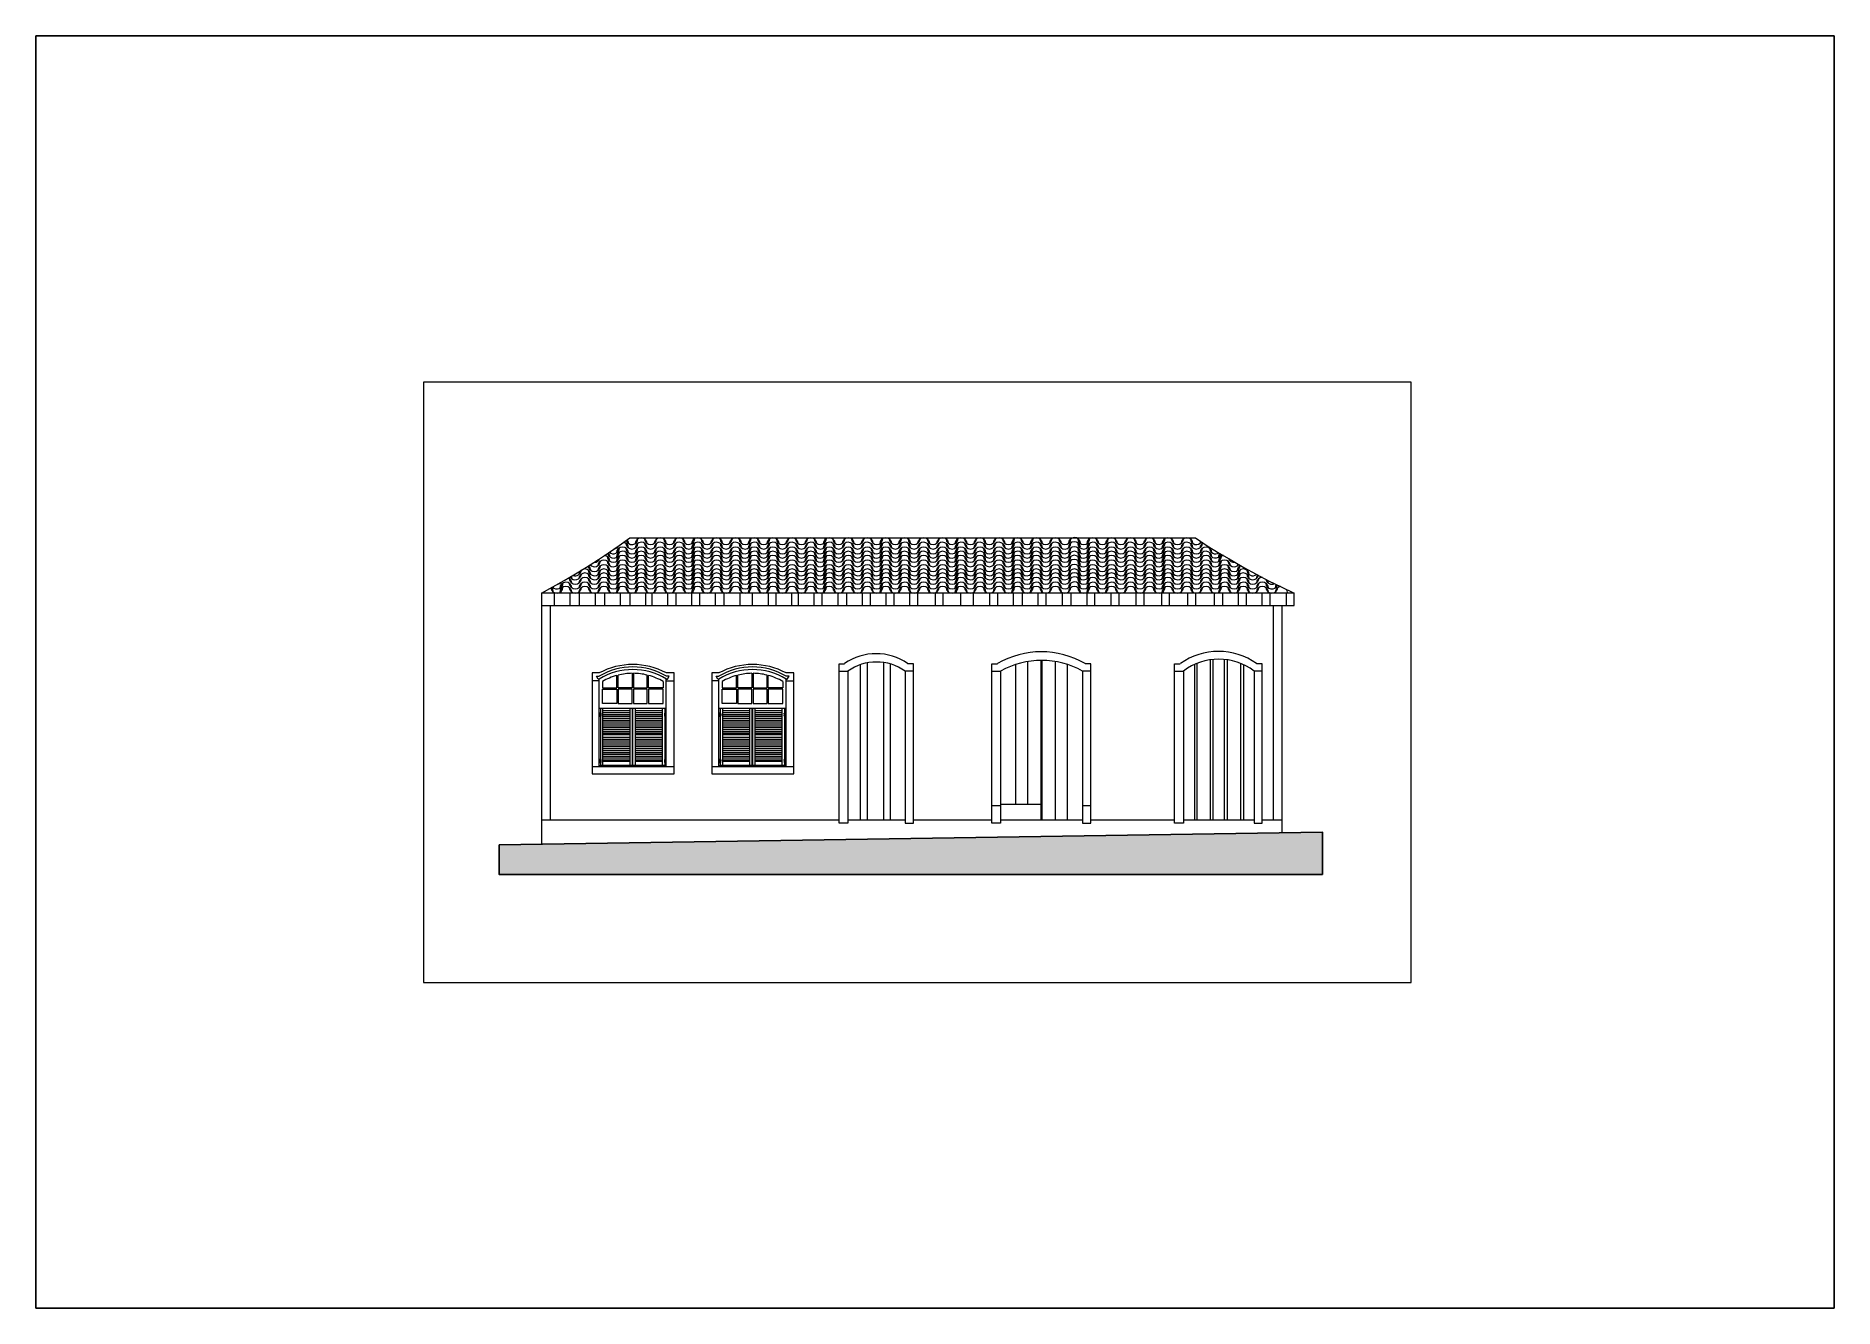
# Paper-space layout 'Layout1' of a CAD drawing. Header units: millimetres. Extents: x 21 to 318, y 103 to 313.
# The model-space entities are those that its viewports show. They can reach past a viewport. Long polylines and large blocks are cut down to what shows.
import ezdxf

# ---------------------------------------------------------------- set-up
doc = ezdxf.new("R2010")
doc.units = ezdxf.units.MM
for name, color, linetype, lineweight in [('A-ALV-___-___-EXI', 250, 'Continuous', 25), ('A-BAS-___-___-EXI', 250, 'Continuous', 25), ('A-COB-___-___-EXI', 250, 'Continuous', 13), ('A-JAN-___-___-EXI', 250, 'Continuous', 25), ('A-POR-___-___-EXI', 250, 'Continuous', 25)]:
    doc.layers.add(name, color=color, linetype=linetype, lineweight=lineweight)

# ---------------------------------------------------------------- blocks, each defined once
blk = doc.blocks.new('A4 HORIZONTAL - A4-22915808-Não nomeada')
at = {"layer": 'A-ALV-___-___-EXI'}
for p, q in [((317.79, 313), (20.79, 313)), ((20.79, 313), (20.79, 103)), ((317.79, 103), (317.79, 313)), ((20.79, 103), (317.79, 103))]:
    blk.add_line(p, q, dxfattribs=at)

msp = doc.modelspace()

# ---------------------------------------------------------------- hatches: boundary and pattern name
at = {"layer": 'A-BAS-___-___-EXI', "true_color": 0xcb9898}
msp.add_hatch(color=253, dxfattribs=at).paths.add_polyline_path([(21499, 1534), (21499, 2233), (7899, 2024), (7899, 1534)])

# ---------------------------------------------------------------- linework, layer by layer
at = {"layer": 'A-ALV-___-___-EXI', "color": 18, "lineweight": 9}
for p, q in [((8744, 5971), (8744, 2432)), ((20686, 5971), (20686, 2432)), ((20831, 2223), (20831, 5971)), ((13513, 2432), (8599, 2432)), ((14605, 2432), (13658, 2432)), ((16037, 2432), (14741, 2432)), ((17536, 2432), (16183, 2432)), ((19057, 2432), (17672, 2432)), ((20369, 2432), (19202, 2432)), ((20831, 2432), (20503, 2432))]:
    msp.add_line(p, q, dxfattribs=at)
at = {"layer": 'A-ALV-___-___-EXI', "color": 18, "lineweight": 9, "flags": 128}
msp.add_lwpolyline([(8599, 5971), (21030, 5971), (21030, 6179), (8599, 6179), (8599, 2034)], dxfattribs=at)
at = {"layer": 'A-BAS-___-___-EXI'}
msp.add_lwpolyline([(7899, 2024), (7899, 1534), (21499, 1534), (21499, 2233)], close=True, dxfattribs=at)
at = {"layer": 'A-COB-___-___-EXI', "color": 18, "lineweight": 9}
for p, q in [((8807, 6179), (8807, 5971)), ((9067, 6179), (9067, 5971)), ((9223, 6179), (9223, 5971)), ((9483, 6179), (9483, 5971)), ((9640, 6179), (9640, 5971)), ((9900, 6179), (9900, 5971)), ((10056, 6179), (10056, 5971)), ((10316, 6179), (10316, 5971)), ((10421, 6179), (10421, 5971)), ((10681, 6179), (10681, 5971)), ((10817, 6179), (10817, 5971)), ((11077, 6179), (11077, 5971)), ((11207, 6179), (11207, 5971)), ((11467, 6179), (11467, 5971)), ((11613, 6179), (11613, 5971)), ((11873, 6179), (11873, 5971)), ((12081, 6179), (12081, 5971)), ((12341, 6179), (12341, 5971)), ((12471, 6179), (12471, 5971)), ((12731, 6179), (12731, 5971)), ((12836, 6179), (12836, 5971)), ((13096, 6179), (13096, 5971)), ((13232, 6179), (13232, 5971)), ((13492, 6179), (13492, 5971)), ((13638, 6179), (13638, 5971)), ((13898, 6179), (13898, 5971)), ((14028, 6179), (14028, 5971)), ((14288, 6179), (14288, 5971)), ((14418, 6179), (14418, 5971)), ((14679, 6179), (14679, 5971)), ((14809, 6179), (14809, 5971)), ((15100, 6179), (15100, 5971)), ((15230, 6179), (15230, 5971)), ((15522, 6179), (15522, 5971)), ((15730, 6179), (15730, 5971)), ((16001, 6179), (16001, 5971)), ((16131, 6179), (16131, 5971)), ((16391, 6179), (16391, 5971)), ((16537, 6179), (16537, 5971)), ((16797, 6179), (16797, 5971)), ((16928, 6179), (16928, 5971)), ((17198, 6179), (17198, 5971)), ((17344, 6179), (17344, 5971)), ((17604, 6179), (17604, 5971)), ((17734, 6179), (17734, 5971)), ((18005, 6179), (18005, 5971)), ((18135, 6179), (18135, 5971)), ((18416, 6179), (18416, 5971)), ((18546, 6179), (18546, 5971)), ((18838, 6179), (18838, 5971)), ((18968, 6179), (18968, 5971)), ((19270, 6179), (19270, 5971)), ((19400, 6179), (19400, 5971)), ((19712, 6179), (19712, 5971)), ((19848, 6179), (19848, 5971)), ((20108, 6179), (20108, 5971)), ((20239, 6179), (20239, 5971)), ((20499, 6179), (20499, 5971)), ((20629, 6179), (20629, 5971)), ((20900, 6179), (20900, 5971))]:
    msp.add_line(p, q, dxfattribs=at)
at = {"layer": 'A-COB-___-___-EXI', "color": 18, "lineweight": 9, "flags": 128}
msp.add_lwpolyline([(8599, 6179), (8788, 6280), (8976, 6386), (9161, 6495), (9344, 6607), (9525, 6722), (9705, 6841), (9881, 6964), (10056, 7088), (19400, 7088), (19596, 6961), (19795, 6838), (19995, 6719), (20198, 6603), (20403, 6491), (20610, 6383), (20818, 6279), (21030, 6179)], dxfattribs=at)
at = {"layer": 'A-COB-___-___-EXI', "color": 18, "lineweight": 9}
for points in [[(9689, 6831), (9702, 6783), (9748, 6752), (9797, 6757)], [(9729, 6776), (9727, 6800), (9717, 6822), (9700, 6839)], [(9720, 6852), (9749, 6826), (9790, 6820), (9826, 6835)], [(9729, 6845), (9729, 6849), (9728, 6853), (9727, 6857)], [(9797, 6757), (9846, 6763), (9884, 6804), (9886, 6853)], [(9801, 6906), (9831, 6911), (9858, 6930), (9873, 6957)], [(9826, 6835), (9861, 6851), (9884, 6885), (9886, 6924)], [(9935, 6938), (9882, 6937), (9839, 6895), (9837, 6841)], [(9838, 6934), (9838, 6929), (9837, 6925), (9837, 6921)], [(9935, 6869), (9882, 6868), (9839, 6825), (9837, 6772)], [(10036, 6845), (10033, 6899), (9988, 6939), (9935, 6938)], [(10036, 6776), (10033, 6829), (9988, 6870), (9935, 6869)], [(10036, 6925), (10033, 6970), (10000, 7008), (9955, 7016)], [(9993, 6998), (9996, 6945), (10040, 6905), (10093, 6905)], [(9993, 6920), (9996, 6867), (10040, 6826), (10093, 6827)], [(9993, 6849), (9996, 6797), (10040, 6756), (10093, 6756)], [(9998, 7047), (10014, 7002), (10059, 6974), (10106, 6981)], [(10036, 6999), (10035, 7020), (10026, 7040), (10012, 7057)], [(10093, 6905), (10146, 6906), (10189, 6947), (10192, 7000)], [(10093, 6827), (10146, 6827), (10189, 6869), (10192, 6922)], [(10093, 6756), (10146, 6757), (10189, 6798), (10192, 6851)], [(10106, 6981), (10153, 6988), (10189, 7027), (10192, 7075)], [(10245, 7091), (10193, 7091), (10149, 7049), (10147, 6997)], [(10245, 7018), (10193, 7017), (10149, 6976), (10147, 6923)], [(10245, 6938), (10193, 6938), (10149, 6896), (10147, 6844)], [(10245, 6869), (10193, 6868), (10149, 6827), (10147, 6774)], [(10346, 6999), (10342, 7051), (10298, 7092), (10245, 7091)], [(10346, 6925), (10342, 6977), (10298, 7018), (10245, 7018)], [(10346, 6845), (10342, 6898), (10298, 6939), (10245, 6938)], [(10346, 6776), (10342, 6829), (10298, 6869), (10245, 6869)], [(10302, 7073), (10306, 7021), (10349, 6981), (10401, 6980)], [(10302, 6998), (10306, 6946), (10349, 6906), (10401, 6905)], [(10302, 6920), (10306, 6868), (10349, 6827), (10401, 6827)], [(10302, 6849), (10306, 6797), (10349, 6757), (10401, 6756)], [(10401, 6980), (10453, 6980), (10497, 7019), (10501, 7071)], [(10401, 6905), (10453, 6905), (10497, 6944), (10501, 6996)], [(10401, 6827), (10453, 6826), (10497, 6866), (10501, 6918)], [(10401, 6756), (10453, 6756), (10497, 6796), (10501, 6847)], [(10561, 7091), (10509, 7092), (10466, 7052), (10461, 7000)], [(10561, 7018), (10509, 7018), (10466, 6978), (10461, 6927)], [(10561, 6938), (10509, 6939), (10466, 6899), (10461, 6847)], [(10561, 6869), (10509, 6869), (10466, 6830), (10461, 6778)], [(10660, 6999), (10656, 7051), (10613, 7091), (10561, 7091)], [(10660, 6925), (10656, 6977), (10613, 7017), (10561, 7018)], [(10660, 6845), (10656, 6897), (10613, 6938), (10561, 6938)], [(10660, 6776), (10656, 6828), (10613, 6868), (10561, 6869)], [(10617, 7073), (10621, 7021), (10664, 6980), (10716, 6980)], [(10617, 6998), (10621, 6946), (10664, 6905), (10716, 6905)], [(10617, 6920), (10621, 6868), (10664, 6827), (10716, 6827)], [(10617, 6849), (10621, 6797), (10664, 6757), (10716, 6756)], [(10716, 6980), (10769, 6980), (10812, 7020), (10816, 7072)], [(10716, 6905), (10769, 6905), (10812, 6945), (10816, 6997)], [(10716, 6827), (10769, 6827), (10812, 6867), (10816, 6919)], [(10716, 6756), (10769, 6756), (10812, 6796), (10816, 6848)], [(10875, 7091), (10823, 7092), (10779, 7051), (10775, 6999)], [(10875, 7018), (10823, 7018), (10779, 6978), (10775, 6926)], [(10875, 6938), (10823, 6938), (10779, 6898), (10775, 6846)], [(10875, 6869), (10823, 6869), (10779, 6829), (10775, 6777)], [(10974, 6999), (10970, 7051), (10927, 7091), (10875, 7091)], [(10974, 6925), (10970, 6977), (10927, 7017), (10875, 7018)], [(10974, 6845), (10970, 6898), (10927, 6938), (10875, 6938)], [(10974, 6776), (10970, 6828), (10927, 6869), (10875, 6869)], [(10931, 7073), (10935, 7020), (10980, 6979), (11034, 6980)], [(10931, 6998), (10935, 6945), (10980, 6904), (11034, 6905)], [(10931, 6920), (10935, 6866), (10980, 6825), (11034, 6827)], [(10931, 6849), (10935, 6796), (10980, 6755), (11034, 6756)], [(11034, 6980), (11087, 6982), (11130, 7025), (11131, 7079)], [(11034, 6905), (11087, 6907), (11130, 6950), (11131, 7004)], [(11034, 6827), (11087, 6829), (11130, 6872), (11131, 6925)], [(11034, 6756), (11087, 6758), (11130, 6801), (11131, 6855)], [(11175, 7091), (11121, 7090), (11078, 7046), (11078, 6993)], [(11175, 7018), (11121, 7016), (11078, 6973), (11078, 6919)], [(11175, 6938), (11121, 6937), (11078, 6893), (11078, 6840)], [(11175, 6869), (11121, 6867), (11078, 6824), (11078, 6770)], [(11277, 6999), (11273, 7052), (11228, 7093), (11175, 7091)], [(11277, 6925), (11273, 6978), (11228, 7019), (11175, 7018)], [(11277, 6845), (11273, 6899), (11228, 6940), (11175, 6938)], [(11277, 6776), (11273, 6829), (11228, 6870), (11175, 6869)], [(11234, 7073), (11238, 7021), (11281, 6980), (11333, 6980)], [(11234, 6998), (11238, 6946), (11281, 6905), (11333, 6905)], [(11234, 6920), (11238, 6868), (11281, 6827), (11333, 6827)], [(11234, 6849), (11238, 6797), (11281, 6757), (11333, 6756)], [(11333, 6980), (11386, 6980), (11429, 7020), (11433, 7072)], [(11333, 6905), (11386, 6905), (11429, 6945), (11433, 6997)], [(11333, 6827), (11386, 6827), (11429, 6867), (11433, 6919)], [(11333, 6756), (11386, 6756), (11429, 6796), (11433, 6848)], [(11492, 7091), (11440, 7092), (11396, 7052), (11392, 6999)], [(11492, 7018), (11440, 7018), (11396, 6978), (11392, 6926)], [(11492, 6938), (11440, 6938), (11396, 6898), (11392, 6846)], [(11492, 6869), (11440, 6869), (11396, 6829), (11392, 6777)], [(11591, 6999), (11587, 7051), (11544, 7091), (11492, 7091)], [(11591, 6925), (11587, 6977), (11544, 7017), (11492, 7018)], [(11591, 6845), (11587, 6898), (11544, 6938), (11492, 6938)], [(11591, 6776), (11587, 6828), (11544, 6869), (11492, 6869)], [(11548, 7073), (11552, 7021), (11595, 6981), (11647, 6980)], [(11548, 6998), (11552, 6946), (11595, 6906), (11647, 6905)], [(11548, 6920), (11552, 6868), (11595, 6827), (11647, 6827)], [(11548, 6849), (11552, 6797), (11595, 6757), (11647, 6756)], [(11647, 6980), (11699, 6980), (11743, 7019), (11747, 7071)], [(11647, 6905), (11699, 6905), (11743, 6944), (11747, 6996)], [(11647, 6827), (11699, 6826), (11743, 6866), (11747, 6918)], [(11647, 6756), (11699, 6756), (11743, 6796), (11747, 6847)], [(11806, 7091), (11754, 7092), (11711, 7052), (11706, 7000)], [(11806, 7018), (11754, 7018), (11711, 6978), (11706, 6927)], [(11806, 6938), (11754, 6939), (11711, 6899), (11706, 6847)], [(11806, 6869), (11754, 6869), (11711, 6830), (11706, 6778)], [(11905, 6999), (11901, 7051), (11858, 7091), (11806, 7091)], [(11905, 6925), (11901, 6977), (11858, 7017), (11806, 7018)], [(11905, 6845), (11901, 6897), (11858, 6938), (11806, 6938)], [(11905, 6776), (11901, 6828), (11858, 6868), (11806, 6869)], [(11862, 7073), (11866, 7020), (11911, 6979), (11964, 6980)], [(11862, 6998), (11866, 6945), (11911, 6904), (11964, 6905)], [(11862, 6920), (11866, 6867), (11911, 6826), (11964, 6827)], [(11862, 6849), (11866, 6796), (11911, 6755), (11964, 6756)], [(11964, 6980), (12017, 6981), (12060, 7024), (12061, 7077)], [(11964, 6905), (12017, 6906), (12060, 6949), (12061, 7002)], [(11964, 6827), (12017, 6828), (12060, 6871), (12061, 6924)], [(11964, 6756), (12017, 6758), (12060, 6800), (12061, 6853)], [(12111, 7091), (12058, 7090), (12015, 7048), (12013, 6995)], [(12111, 7018), (12058, 7016), (12015, 6974), (12013, 6921)], [(12111, 6938), (12058, 6937), (12015, 6895), (12013, 6841)], [(12111, 6869), (12058, 6868), (12015, 6825), (12013, 6772)], [(12212, 6999), (12209, 7052), (12164, 7092), (12111, 7091)], [(12212, 6925), (12209, 6978), (12164, 7019), (12111, 7018)], [(12212, 6845), (12209, 6899), (12164, 6939), (12111, 6938)], [(12212, 6776), (12209, 6829), (12164, 6870), (12111, 6869)], [(12169, 7073), (12172, 7020), (12216, 6980), (12269, 6980)], [(12169, 6998), (12172, 6945), (12216, 6905), (12269, 6905)], [(12169, 6920), (12172, 6867), (12216, 6826), (12269, 6827)], [(12169, 6849), (12172, 6797), (12216, 6756), (12269, 6756)], [(12269, 6980), (12322, 6981), (12365, 7022), (12368, 7075)], [(12269, 6905), (12322, 6906), (12365, 6947), (12368, 7000)], [(12269, 6827), (12322, 6827), (12365, 6869), (12368, 6922)], [(12269, 6756), (12322, 6757), (12365, 6798), (12368, 6851)], [(12421, 7091), (12369, 7091), (12325, 7049), (12323, 6997)], [(12421, 7018), (12369, 7017), (12325, 6976), (12323, 6923)], [(12421, 6938), (12369, 6938), (12325, 6896), (12323, 6844)], [(12421, 6869), (12369, 6868), (12325, 6827), (12323, 6774)], [(12522, 6999), (12518, 7051), (12474, 7092), (12421, 7091)], [(12522, 6925), (12518, 6977), (12474, 7018), (12421, 7018)], [(12522, 6845), (12518, 6898), (12474, 6939), (12421, 6938)], [(12522, 6776), (12518, 6829), (12474, 6869), (12421, 6869)], [(12478, 7073), (12482, 7021), (12525, 6981), (12577, 6980)], [(12478, 6998), (12482, 6946), (12525, 6906), (12577, 6905)], [(12478, 6920), (12482, 6868), (12525, 6827), (12577, 6827)], [(12478, 6849), (12482, 6797), (12525, 6757), (12577, 6756)], [(12577, 6980), (12629, 6980), (12672, 7019), (12677, 7071)], [(12577, 6905), (12629, 6905), (12672, 6944), (12677, 6996)], [(12577, 6827), (12629, 6826), (12672, 6866), (12677, 6918)], [(12577, 6756), (12629, 6756), (12672, 6796), (12677, 6847)], [(12737, 7091), (12685, 7092), (12642, 7052), (12637, 7000)], [(12737, 7018), (12685, 7018), (12642, 6978), (12637, 6927)], [(12737, 6938), (12685, 6939), (12642, 6899), (12637, 6847)], [(12737, 6869), (12685, 6869), (12642, 6830), (12637, 6778)], [(12836, 6999), (12832, 7051), (12789, 7091), (12737, 7091)], [(12836, 6925), (12832, 6977), (12789, 7017), (12737, 7018)], [(12836, 6845), (12832, 6897), (12789, 6938), (12737, 6938)], [(12836, 6776), (12832, 6828), (12789, 6868), (12737, 6869)], [(12793, 7073), (12797, 7021), (12841, 6980), (12893, 6980)], [(12793, 6998), (12797, 6946), (12841, 6905), (12893, 6905)], [(12793, 6920), (12797, 6867), (12841, 6827), (12893, 6827)], [(12793, 6849), (12797, 6797), (12841, 6756), (12893, 6756)], [(12893, 6980), (12946, 6980), (12989, 7021), (12992, 7073)], [(12893, 6905), (12946, 6905), (12989, 6946), (12992, 6998)], [(12893, 6827), (12946, 6827), (12989, 6868), (12992, 6920)], [(12893, 6756), (12946, 6757), (12989, 6797), (12992, 6850)], [(13048, 7091), (12995, 7091), (12952, 7051), (12949, 6998)], [(13048, 7018), (12995, 7017), (12952, 6977), (12949, 6924)], [(13048, 6938), (12995, 6938), (12952, 6897), (12949, 6845)], [(13048, 6869), (12995, 6869), (12952, 6828), (12949, 6776)], [(13148, 6999), (13144, 7051), (13100, 7092), (13048, 7091)], [(13148, 6925), (13144, 6977), (13100, 7018), (13048, 7018)], [(13148, 6845), (13144, 6898), (13100, 6938), (13048, 6938)], [(13148, 6776), (13144, 6828), (13100, 6869), (13048, 6869)], [(13105, 7073), (13109, 7020), (13154, 6979), (13207, 6980)], [(13105, 6998), (13109, 6945), (13154, 6904), (13207, 6905)], [(13105, 6920), (13109, 6866), (13154, 6825), (13207, 6827)], [(13105, 6849), (13109, 6796), (13154, 6755), (13207, 6756)], [(13207, 6980), (13261, 6982), (13304, 7025), (13304, 7079)], [(13207, 6905), (13261, 6907), (13304, 6950), (13304, 7004)], [(13207, 6827), (13261, 6829), (13304, 6872), (13304, 6925)], [(13207, 6756), (13261, 6758), (13304, 6801), (13304, 6855)], [(13349, 7091), (13296, 7090), (13253, 7046), (13253, 6993)], [(13349, 7018), (13296, 7016), (13253, 6973), (13253, 6919)], [(13349, 6938), (13296, 6937), (13253, 6893), (13253, 6840)], [(13349, 6869), (13296, 6867), (13253, 6824), (13253, 6770)], [(13452, 6999), (13448, 7052), (13403, 7093), (13349, 7091)], [(13452, 6925), (13448, 6978), (13403, 7019), (13349, 7018)], [(13452, 6845), (13448, 6899), (13403, 6940), (13349, 6938)], [(13452, 6776), (13448, 6829), (13403, 6870), (13349, 6869)], [(13409, 7073), (13413, 7021), (13456, 6980), (13508, 6980)], [(13409, 6998), (13413, 6946), (13456, 6905), (13508, 6905)], [(13409, 6920), (13413, 6868), (13456, 6827), (13508, 6827)], [(13409, 6849), (13413, 6797), (13456, 6757), (13508, 6756)], [(13508, 6980), (13561, 6980), (13604, 7020), (13608, 7072)], [(13508, 6905), (13561, 6905), (13604, 6945), (13608, 6997)], [(13508, 6827), (13561, 6827), (13604, 6867), (13608, 6919)], [(13508, 6756), (13561, 6756), (13604, 6796), (13608, 6848)], [(13666, 7091), (13613, 7092), (13570, 7052), (13566, 6999)], [(13666, 7018), (13613, 7018), (13570, 6978), (13566, 6926)], [(13666, 6938), (13613, 6938), (13570, 6898), (13566, 6846)], [(13666, 6869), (13613, 6869), (13570, 6829), (13566, 6777)], [(13765, 6999), (13761, 7051), (13718, 7091), (13666, 7091)], [(13765, 6925), (13761, 6977), (13718, 7017), (13666, 7018)], [(13765, 6845), (13761, 6898), (13718, 6938), (13666, 6938)], [(13765, 6776), (13761, 6828), (13718, 6869), (13666, 6869)], [(13722, 7073), (13726, 7021), (13769, 6981), (13821, 6980)], [(13722, 6998), (13726, 6946), (13769, 6906), (13821, 6905)], [(13722, 6920), (13726, 6868), (13769, 6827), (13821, 6827)], [(13722, 6849), (13726, 6797), (13769, 6757), (13821, 6756)], [(13821, 6980), (13873, 6980), (13916, 7019), (13921, 7071)], [(13821, 6905), (13873, 6905), (13916, 6944), (13921, 6996)], [(13821, 6827), (13873, 6826), (13916, 6866), (13921, 6918)], [(13821, 6756), (13873, 6756), (13916, 6796), (13921, 6847)], [(13981, 7091), (13929, 7092), (13885, 7052), (13881, 7000)], [(13981, 7018), (13929, 7018), (13885, 6978), (13881, 6927)], [(13981, 6938), (13929, 6939), (13885, 6899), (13881, 6847)], [(13981, 6869), (13929, 6869), (13885, 6830), (13881, 6778)], [(14080, 6999), (14076, 7051), (14033, 7091), (13981, 7091)], [(14080, 6925), (14076, 6977), (14033, 7017), (13981, 7018)], [(14080, 6845), (14076, 6897), (14033, 6938), (13981, 6938)], [(14080, 6776), (14076, 6828), (14033, 6868), (13981, 6869)], [(14037, 7073), (14041, 7020), (14086, 6979), (14139, 6980)], [(14037, 6998), (14041, 6945), (14086, 6904), (14139, 6905)], [(14037, 6920), (14041, 6867), (14086, 6826), (14139, 6827)], [(14037, 6849), (14041, 6796), (14086, 6755), (14139, 6756)], [(14139, 6980), (14192, 6981), (14235, 7024), (14236, 7077)], [(14139, 6905), (14192, 6906), (14235, 6949), (14236, 7002)], [(14139, 6827), (14192, 6828), (14235, 6871), (14236, 6924)], [(14139, 6756), (14192, 6758), (14235, 6800), (14236, 6853)], [(14285, 7091), (14231, 7090), (14188, 7048), (14187, 6995)], [(14285, 7018), (14231, 7016), (14188, 6974), (14187, 6921)], [(14285, 6938), (14231, 6937), (14188, 6895), (14187, 6841)], [(14285, 6869), (14231, 6868), (14188, 6825), (14187, 6772)], [(14386, 6999), (14382, 7052), (14338, 7092), (14285, 7091)], [(14386, 6925), (14382, 6978), (14338, 7019), (14285, 7018)], [(14386, 6845), (14382, 6899), (14338, 6939), (14285, 6938)], [(14386, 6776), (14382, 6829), (14338, 6870), (14285, 6869)], [(14344, 7073), (14347, 7020), (14391, 6980), (14444, 6980)], [(14344, 6998), (14347, 6945), (14391, 6905), (14444, 6905)], [(14344, 6920), (14347, 6867), (14391, 6826), (14444, 6827)], [(14344, 6849), (14347, 6797), (14391, 6756), (14444, 6756)], [(14444, 6980), (14497, 6981), (14540, 7022), (14543, 7075)], [(14444, 6905), (14497, 6906), (14540, 6947), (14543, 7000)], [(14444, 6827), (14497, 6827), (14540, 6869), (14543, 6922)], [(14444, 6756), (14497, 6757), (14540, 6798), (14543, 6851)], [(14595, 7091), (14542, 7091), (14499, 7049), (14497, 6997)], [(14595, 7018), (14542, 7017), (14499, 6976), (14497, 6923)], [(14595, 6938), (14542, 6938), (14499, 6896), (14497, 6844)], [(14595, 6869), (14542, 6868), (14499, 6827), (14497, 6774)], [(14696, 6999), (14692, 7051), (14648, 7092), (14595, 7091)], [(14696, 6925), (14692, 6977), (14648, 7018), (14595, 7018)], [(14696, 6845), (14692, 6898), (14648, 6939), (14595, 6938)], [(14696, 6776), (14692, 6829), (14648, 6869), (14595, 6869)], [(14653, 7073), (14657, 7021), (14700, 6981), (14752, 6980)], [(14653, 6998), (14657, 6946), (14700, 6906), (14752, 6905)], [(14653, 6920), (14657, 6868), (14700, 6827), (14752, 6827)], [(14653, 6849), (14657, 6797), (14700, 6757), (14752, 6756)], [(14752, 6980), (14804, 6980), (14847, 7019), (14852, 7071)], [(14752, 6905), (14804, 6905), (14847, 6944), (14852, 6996)], [(14752, 6827), (14804, 6826), (14847, 6866), (14852, 6918)], [(14752, 6756), (14804, 6756), (14847, 6796), (14852, 6847)], [(14912, 7091), (14860, 7092), (14816, 7052), (14812, 7000)], [(14912, 7018), (14860, 7018), (14816, 6978), (14812, 6927)], [(14912, 6938), (14860, 6939), (14816, 6899), (14812, 6847)], [(14912, 6869), (14860, 6869), (14816, 6830), (14812, 6778)], [(15011, 6999), (15007, 7051), (14964, 7091), (14912, 7091)], [(15011, 6925), (15007, 6977), (14964, 7017), (14912, 7018)], [(15011, 6845), (15007, 6897), (14964, 6938), (14912, 6938)], [(15011, 6776), (15007, 6828), (14964, 6868), (14912, 6869)], [(14968, 7073), (14972, 7021), (15015, 6980), (15067, 6980)], [(14968, 6998), (14972, 6946), (15015, 6905), (15067, 6905)], [(14968, 6920), (14972, 6868), (15015, 6827), (15067, 6827)], [(14968, 6849), (14972, 6797), (15015, 6757), (15067, 6756)], [(15067, 6980), (15119, 6980), (15163, 7020), (15167, 7072)], [(15067, 6905), (15119, 6905), (15163, 6945), (15167, 6997)], [(15067, 6827), (15119, 6827), (15163, 6867), (15167, 6919)], [(15067, 6756), (15119, 6756), (15163, 6796), (15167, 6848)], [(15224, 7091), (15172, 7092), (15129, 7051), (15125, 6999)], [(15224, 7018), (15172, 7018), (15129, 6978), (15125, 6926)], [(15224, 6938), (15172, 6938), (15129, 6898), (15125, 6846)], [(15224, 6869), (15172, 6869), (15129, 6829), (15125, 6777)], [(15324, 6999), (15320, 7051), (15277, 7091), (15224, 7091)], [(15324, 6925), (15320, 6977), (15277, 7017), (15224, 7018)], [(15324, 6845), (15320, 6898), (15277, 6938), (15224, 6938)], [(15324, 6776), (15320, 6828), (15277, 6869), (15224, 6869)], [(15281, 7073), (15285, 7020), (15330, 6979), (15383, 6980)], [(15281, 6998), (15285, 6945), (15330, 6904), (15383, 6905)], [(15281, 6920), (15285, 6866), (15330, 6825), (15383, 6827)], [(15281, 6849), (15285, 6796), (15330, 6755), (15383, 6756)], [(15383, 6980), (15437, 6982), (15480, 7025), (15480, 7079)], [(15383, 6905), (15437, 6907), (15480, 6950), (15480, 7004)], [(15383, 6827), (15437, 6829), (15480, 6872), (15480, 6925)], [(15383, 6756), (15437, 6758), (15480, 6801), (15480, 6855)], [(15525, 7091), (15472, 7090), (15429, 7046), (15428, 6993)], [(15525, 7018), (15472, 7016), (15429, 6973), (15428, 6919)], [(15525, 6938), (15472, 6937), (15429, 6893), (15428, 6840)], [(15525, 6869), (15472, 6867), (15429, 6824), (15428, 6770)], [(15628, 6999), (15624, 7052), (15579, 7093), (15525, 7091)], [(15628, 6925), (15624, 6978), (15579, 7019), (15525, 7018)], [(15628, 6845), (15624, 6899), (15579, 6940), (15525, 6938)], [(15628, 6776), (15624, 6829), (15579, 6870), (15525, 6869)], [(15585, 7073), (15589, 7021), (15632, 6980), (15684, 6980)], [(15585, 6998), (15589, 6946), (15632, 6905), (15684, 6905)], [(15585, 6920), (15589, 6868), (15632, 6827), (15684, 6827)], [(15585, 6849), (15589, 6797), (15632, 6757), (15684, 6756)], [(15684, 6980), (15736, 6980), (15780, 7020), (15784, 7072)], [(15684, 6905), (15736, 6905), (15780, 6945), (15784, 6997)], [(15684, 6827), (15736, 6827), (15780, 6867), (15784, 6919)], [(15684, 6756), (15736, 6756), (15780, 6796), (15784, 6848)], [(15842, 7091), (15789, 7092), (15746, 7052), (15742, 6999)], [(15842, 7018), (15789, 7018), (15746, 6978), (15742, 6926)], [(15842, 6938), (15789, 6938), (15746, 6898), (15742, 6846)], [(15842, 6869), (15789, 6869), (15746, 6829), (15742, 6777)], [(15941, 6999), (15937, 7051), (15894, 7091), (15842, 7091)], [(15941, 6925), (15937, 6977), (15894, 7017), (15842, 7018)], [(15941, 6845), (15937, 6898), (15894, 6938), (15842, 6938)], [(15941, 6776), (15937, 6828), (15894, 6869), (15842, 6869)], [(15898, 7073), (15902, 7021), (15945, 6981), (15997, 6980)], [(15898, 6998), (15902, 6946), (15945, 6906), (15997, 6905)], [(15898, 6920), (15902, 6868), (15945, 6827), (15997, 6827)], [(15898, 6849), (15902, 6797), (15945, 6757), (15997, 6756)], [(15997, 6980), (16049, 6980), (16092, 7019), (16097, 7071)], [(15997, 6905), (16049, 6905), (16092, 6944), (16097, 6996)], [(15997, 6827), (16049, 6826), (16092, 6866), (16097, 6918)], [(15997, 6756), (16049, 6756), (16092, 6796), (16097, 6847)], [(16157, 7091), (16105, 7092), (16061, 7052), (16057, 7000)], [(16157, 7018), (16105, 7018), (16061, 6978), (16057, 6927)], [(16157, 6938), (16105, 6939), (16061, 6899), (16057, 6847)], [(16157, 6869), (16105, 6869), (16061, 6830), (16057, 6778)], [(16256, 6999), (16252, 7051), (16209, 7091), (16157, 7091)], [(16256, 6925), (16252, 6977), (16209, 7017), (16157, 7018)], [(16256, 6845), (16252, 6897), (16209, 6938), (16157, 6938)], [(16256, 6776), (16252, 6828), (16209, 6868), (16157, 6869)], [(16213, 7073), (16217, 7020), (16261, 6979), (16315, 6980)], [(16213, 6998), (16217, 6945), (16261, 6904), (16315, 6905)], [(16213, 6920), (16217, 6867), (16261, 6826), (16315, 6827)], [(16213, 6849), (16217, 6796), (16261, 6755), (16315, 6756)], [(16315, 6980), (16368, 6981), (16411, 7024), (16412, 7077)], [(16315, 6905), (16368, 6906), (16411, 6949), (16412, 7002)], [(16315, 6827), (16368, 6828), (16411, 6871), (16412, 6924)], [(16315, 6756), (16368, 6758), (16411, 6800), (16412, 6853)], [(16460, 7091), (16407, 7090), (16364, 7048), (16363, 6995)], [(16460, 7018), (16407, 7016), (16364, 6974), (16363, 6921)], [(16460, 6938), (16407, 6937), (16364, 6895), (16363, 6841)], [(16460, 6869), (16407, 6868), (16364, 6825), (16363, 6772)], [(16562, 6999), (16558, 7052), (16514, 7092), (16460, 7091)], [(16562, 6925), (16558, 6978), (16514, 7019), (16460, 7018)], [(16562, 6845), (16558, 6899), (16514, 6939), (16460, 6938)], [(16562, 6776), (16558, 6829), (16514, 6870), (16460, 6869)], [(16519, 7073), (16523, 7020), (16567, 6980), (16620, 6980)], [(16519, 6998), (16523, 6945), (16567, 6905), (16620, 6905)], [(16519, 6920), (16523, 6867), (16567, 6826), (16620, 6827)], [(16519, 6849), (16523, 6797), (16567, 6756), (16620, 6756)], [(16620, 6980), (16673, 6981), (16716, 7022), (16718, 7075)], [(16620, 6905), (16673, 6906), (16716, 6947), (16718, 7000)], [(16620, 6827), (16673, 6827), (16716, 6869), (16718, 6922)], [(16620, 6756), (16673, 6757), (16716, 6798), (16718, 6851)], [(16771, 7091), (16718, 7091), (16675, 7049), (16672, 6997)], [(16771, 7018), (16718, 7017), (16675, 6976), (16672, 6923)], [(16771, 6938), (16718, 6938), (16675, 6896), (16672, 6844)], [(16771, 6869), (16718, 6868), (16675, 6827), (16672, 6774)], [(16872, 6999), (16868, 7051), (16824, 7092), (16771, 7091)], [(16872, 6925), (16868, 6977), (16824, 7018), (16771, 7018)], [(16872, 6845), (16868, 6898), (16824, 6939), (16771, 6938)], [(16872, 6776), (16868, 6829), (16824, 6869), (16771, 6869)], [(16829, 7073), (16833, 7021), (16876, 6981), (16928, 6980)], [(16829, 6998), (16833, 6946), (16876, 6906), (16928, 6905)], [(16829, 6920), (16833, 6868), (16876, 6827), (16928, 6827)], [(16829, 6849), (16833, 6797), (16876, 6757), (16928, 6756)], [(16928, 6980), (16980, 6980), (17023, 7019), (17028, 7071)], [(16928, 6905), (16980, 6905), (17023, 6944), (17028, 6996)], [(16928, 6827), (16980, 6826), (17023, 6866), (17028, 6918)], [(16928, 6756), (16980, 6756), (17023, 6796), (17028, 6847)], [(17088, 7091), (17036, 7092), (16992, 7052), (16988, 7000)], [(17088, 7018), (17036, 7018), (16992, 6978), (16988, 6927)], [(17088, 6938), (17036, 6939), (16992, 6899), (16988, 6847)], [(17088, 6869), (17036, 6869), (16992, 6830), (16988, 6778)], [(17187, 6999), (17183, 7051), (17140, 7091), (17088, 7091)], [(17187, 6925), (17183, 6977), (17140, 7017), (17088, 7018)], [(17187, 6845), (17183, 6897), (17140, 6938), (17088, 6938)], [(17187, 6776), (17183, 6828), (17140, 6868), (17088, 6869)], [(17144, 7073), (17148, 7020), (17192, 6980), (17245, 6980)], [(17144, 6998), (17148, 6944), (17194, 6903), (17248, 6905)], [(17144, 6920), (17148, 6867), (17192, 6826), (17246, 6827)], [(17144, 6849), (17148, 6797), (17191, 6757), (17243, 6756)], [(17243, 6756), (17296, 6756), (17339, 6797), (17343, 6849)], [(17245, 6980), (17298, 6981), (17341, 7022), (17343, 7075)], [(17246, 6827), (17299, 6828), (17342, 6871), (17343, 6924)], [(17248, 6905), (17302, 6907), (17344, 6952), (17343, 7006)], [(17397, 7026), (17343, 7024), (17301, 6979), (17301, 6925)], [(17399, 6944), (17346, 6943), (17303, 6900), (17301, 6847)], [(17400, 7095), (17347, 7094), (17304, 7052), (17302, 7000)], [(17401, 6869), (17349, 6869), (17306, 6829), (17302, 6776)], [(17501, 6934), (17497, 6987), (17451, 7029), (17397, 7026)], [(17501, 6851), (17497, 6904), (17452, 6945), (17399, 6944)], [(17501, 7002), (17497, 7055), (17453, 7095), (17400, 7095)], [(17501, 6776), (17497, 6828), (17454, 6869), (17401, 6869)], [(17456, 7073), (17460, 7020), (17504, 6979), (17557, 6980)], [(17456, 6998), (17460, 6945), (17504, 6904), (17557, 6905)], [(17456, 6920), (17460, 6867), (17504, 6826), (17557, 6827)], [(17456, 6849), (17460, 6796), (17504, 6755), (17557, 6756)], [(17557, 6980), (17611, 6981), (17654, 7024), (17655, 7077)], [(17557, 6905), (17611, 6906), (17654, 6949), (17655, 7002)], [(17557, 6827), (17611, 6828), (17654, 6871), (17655, 6924)], [(17557, 6756), (17611, 6758), (17654, 6800), (17655, 6853)], [(17703, 7091), (17650, 7090), (17607, 7048), (17606, 6995)], [(17703, 7018), (17650, 7016), (17607, 6974), (17606, 6921)], [(17703, 6938), (17650, 6937), (17607, 6895), (17606, 6841)], [(17703, 6869), (17650, 6868), (17607, 6825), (17606, 6772)], [(17805, 6999), (17801, 7052), (17756, 7092), (17703, 7091)], [(17805, 6925), (17801, 6978), (17756, 7019), (17703, 7018)], [(17805, 6845), (17801, 6899), (17756, 6939), (17703, 6938)], [(17805, 6776), (17801, 6829), (17756, 6870), (17703, 6869)], [(17762, 7073), (17766, 7020), (17810, 6980), (17863, 6980)], [(17762, 6998), (17766, 6945), (17810, 6905), (17863, 6905)], [(17762, 6920), (17766, 6867), (17810, 6826), (17863, 6827)], [(17762, 6849), (17766, 6797), (17810, 6756), (17863, 6756)], [(17863, 6980), (17915, 6981), (17959, 7022), (17961, 7075)], [(17863, 6905), (17915, 6906), (17959, 6947), (17961, 7000)], [(17863, 6827), (17915, 6827), (17959, 6869), (17961, 6922)], [(17863, 6756), (17915, 6757), (17959, 6798), (17961, 6851)], [(18014, 7091), (17961, 7091), (17918, 7049), (17915, 6997)], [(18014, 7018), (17961, 7017), (17918, 6976), (17915, 6923)], [(18014, 6938), (17961, 6938), (17918, 6896), (17915, 6844)], [(18014, 6869), (17961, 6868), (17918, 6827), (17915, 6774)], [(18114, 6999), (18111, 7051), (18067, 7092), (18014, 7091)], [(18114, 6925), (18111, 6977), (18067, 7018), (18014, 7018)], [(18114, 6845), (18111, 6898), (18067, 6939), (18014, 6938)], [(18114, 6776), (18111, 6829), (18067, 6869), (18014, 6869)], [(18072, 7073), (18075, 7021), (18118, 6981), (18170, 6980)], [(18072, 6998), (18075, 6946), (18118, 6906), (18170, 6905)], [(18072, 6920), (18075, 6868), (18118, 6827), (18170, 6827)], [(18072, 6849), (18075, 6797), (18118, 6757), (18170, 6756)], [(18170, 6980), (18222, 6980), (18266, 7019), (18271, 7071)], [(18170, 6905), (18222, 6905), (18266, 6944), (18271, 6996)], [(18170, 6827), (18222, 6826), (18266, 6866), (18271, 6918)], [(18170, 6756), (18222, 6756), (18266, 6796), (18271, 6847)], [(18331, 7091), (18279, 7092), (18235, 7052), (18231, 7000)], [(18331, 7018), (18279, 7018), (18235, 6978), (18231, 6927)], [(18331, 6938), (18279, 6939), (18235, 6899), (18231, 6847)], [(18331, 6869), (18279, 6869), (18235, 6830), (18231, 6778)], [(18429, 6999), (18426, 7051), (18383, 7091), (18331, 7091)], [(18429, 6925), (18426, 6977), (18383, 7017), (18331, 7018)], [(18429, 6845), (18426, 6897), (18383, 6938), (18331, 6938)], [(18429, 6776), (18426, 6828), (18383, 6868), (18331, 6869)], [(18387, 7073), (18391, 7021), (18434, 6980), (18486, 6980)], [(18387, 6998), (18391, 6946), (18434, 6905), (18486, 6905)], [(18387, 6920), (18391, 6868), (18434, 6827), (18486, 6827)], [(18387, 6849), (18391, 6797), (18434, 6757), (18486, 6756)], [(18486, 6980), (18538, 6980), (18582, 7020), (18586, 7072)], [(18486, 6905), (18538, 6905), (18582, 6945), (18586, 6997)], [(18486, 6827), (18538, 6827), (18582, 6867), (18586, 6919)], [(18486, 6756), (18538, 6756), (18582, 6796), (18586, 6848)], [(18644, 7091), (18592, 7092), (18549, 7051), (18545, 6999)], [(18644, 7018), (18592, 7018), (18549, 6978), (18545, 6926)], [(18644, 6938), (18592, 6938), (18549, 6898), (18545, 6846)], [(18644, 6869), (18592, 6869), (18549, 6829), (18545, 6777)], [(18743, 6999), (18740, 7051), (18697, 7091), (18644, 7091)], [(18743, 6925), (18740, 6977), (18697, 7017), (18644, 7018)], [(18743, 6845), (18740, 6898), (18697, 6938), (18644, 6938)], [(18743, 6776), (18740, 6828), (18697, 6869), (18644, 6869)], [(18700, 7073), (18704, 7020), (18749, 6979), (18802, 6980)], [(18700, 6998), (18704, 6945), (18749, 6904), (18802, 6905)], [(18700, 6920), (18704, 6866), (18749, 6825), (18802, 6827)], [(18700, 6849), (18704, 6796), (18749, 6755), (18802, 6756)], [(18802, 6980), (18856, 6982), (18898, 7025), (18899, 7079)], [(18802, 6905), (18856, 6907), (18898, 6950), (18899, 7004)], [(18802, 6827), (18856, 6829), (18898, 6872), (18899, 6925)], [(18802, 6756), (18856, 6758), (18898, 6801), (18899, 6855)], [(18944, 7091), (18891, 7090), (18848, 7046), (18847, 6993)], [(18944, 7018), (18891, 7016), (18848, 6973), (18847, 6919)], [(18944, 6938), (18891, 6937), (18848, 6893), (18847, 6840)], [(18944, 6869), (18891, 6867), (18848, 6824), (18847, 6770)], [(19046, 6999), (19043, 7052), (18998, 7093), (18944, 7091)], [(19046, 6925), (19043, 6978), (18998, 7019), (18944, 7018)], [(19046, 6845), (19043, 6899), (18998, 6940), (18944, 6938)], [(19046, 6776), (19043, 6829), (18998, 6870), (18944, 6869)], [(19004, 7073), (19008, 7021), (19051, 6980), (19103, 6980)], [(19004, 6998), (19008, 6946), (19051, 6905), (19103, 6905)], [(19004, 6920), (19008, 6868), (19051, 6827), (19103, 6827)], [(19004, 6849), (19008, 6797), (19051, 6757), (19103, 6756)], [(19103, 6980), (19155, 6980), (19199, 7020), (19203, 7072)], [(19103, 6905), (19155, 6905), (19199, 6945), (19203, 6997)], [(19103, 6827), (19155, 6827), (19199, 6867), (19203, 6919)], [(19103, 6756), (19155, 6756), (19199, 6796), (19203, 6848)], [(19261, 7091), (19209, 7092), (19166, 7052), (19162, 6999)], [(19261, 7018), (19209, 7018), (19166, 6978), (19162, 6926)], [(19261, 6938), (19209, 6938), (19166, 6898), (19162, 6846)], [(19261, 6869), (19209, 6869), (19166, 6829), (19162, 6777)], [(19360, 6999), (19357, 7051), (19314, 7091), (19261, 7091)], [(19360, 6925), (19357, 6977), (19314, 7017), (19261, 7018)], [(19360, 6845), (19357, 6898), (19314, 6938), (19261, 6938)], [(19360, 6776), (19357, 6828), (19314, 6869), (19261, 6869)], [(19317, 7073), (19320, 7030), (19349, 6994), (19391, 6983)], [(19317, 6998), (19320, 6946), (19363, 6906), (19415, 6905)], [(19317, 6920), (19320, 6868), (19363, 6827), (19415, 6827)], [(19317, 6849), (19320, 6797), (19363, 6757), (19415, 6756)], [(19391, 6983), (19432, 6972), (19476, 6989), (19499, 7025)], [(19415, 6905), (19467, 6905), (19511, 6944), (19516, 6996)], [(19415, 6827), (19467, 6826), (19511, 6866), (19516, 6918)], [(19415, 6756), (19467, 6756), (19511, 6796), (19516, 6847)], [(19485, 7034), (19480, 7023), (19477, 7012), (19476, 7000)], [(19529, 7006), (19499, 6990), (19479, 6960), (19476, 6927)], [(19576, 6938), (19524, 6939), (19480, 6899), (19476, 6847)], [(19576, 6869), (19524, 6869), (19480, 6830), (19476, 6778)], [(19674, 6845), (19671, 6897), (19628, 6938), (19576, 6938)], [(19674, 6776), (19671, 6828), (19628, 6868), (19576, 6869)], [(19632, 6920), (19634, 6884), (19655, 6853), (19687, 6837)], [(19632, 6849), (19635, 6803), (19670, 6764), (19717, 6758)], [(19687, 6837), (19719, 6822), (19757, 6824), (19786, 6844)], [(19805, 6833), (19790, 6816), (19782, 6794), (19782, 6772)], [(9211, 6480), (9238, 6497), (9255, 6525), (9257, 6556)], [(9316, 6576), (9264, 6576), (9220, 6536), (9216, 6484)], [(9415, 6483), (9411, 6535), (9368, 6576), (9316, 6576)], [(9372, 6628), (9376, 6576), (9419, 6535), (9471, 6535)], [(9372, 6557), (9376, 6505), (9419, 6465), (9471, 6464)], [(9415, 6554), (9413, 6583), (9397, 6611), (9373, 6628)], [(9401, 6643), (9429, 6615), (9469, 6606), (9506, 6619)], [(9415, 6632), (9414, 6638), (9414, 6644), (9412, 6649)], [(9471, 6535), (9523, 6535), (9567, 6574), (9571, 6626)], [(9471, 6464), (9523, 6464), (9567, 6504), (9571, 6555)], [(9472, 6687), (9511, 6687), (9547, 6710), (9563, 6746)], [(9506, 6619), (9542, 6632), (9568, 6666), (9571, 6704)], [(9534, 6730), (9532, 6723), (9531, 6716), (9530, 6708)], [(9630, 6724), (9578, 6725), (9535, 6685), (9530, 6634)], [(9630, 6646), (9578, 6647), (9535, 6607), (9530, 6555)], [(9630, 6576), (9578, 6576), (9535, 6537), (9530, 6485)], [(9729, 6632), (9725, 6684), (9682, 6724), (9630, 6724)], [(9729, 6554), (9725, 6605), (9682, 6646), (9630, 6646)], [(9729, 6483), (9725, 6535), (9682, 6575), (9630, 6576)], [(9729, 6707), (9726, 6755), (9688, 6794), (9639, 6799)], [(9686, 6780), (9690, 6727), (9735, 6686), (9788, 6687)], [(9686, 6706), (9690, 6653), (9735, 6612), (9788, 6613)], [(9686, 6628), (9690, 6575), (9735, 6534), (9788, 6535)], [(9686, 6557), (9690, 6504), (9735, 6463), (9788, 6465)], [(9788, 6687), (9841, 6688), (9884, 6731), (9886, 6784)], [(9788, 6613), (9841, 6614), (9884, 6657), (9886, 6710)], [(9788, 6535), (9841, 6536), (9884, 6579), (9886, 6632)], [(9788, 6465), (9841, 6466), (9884, 6508), (9886, 6561)], [(9935, 6799), (9882, 6798), (9839, 6756), (9837, 6703)], [(9935, 6724), (9882, 6723), (9839, 6681), (9837, 6628)], [(9935, 6646), (9882, 6645), (9839, 6603), (9837, 6550)], [(9935, 6576), (9882, 6575), (9839, 6532), (9837, 6479)], [(10036, 6707), (10033, 6760), (9988, 6800), (9935, 6799)], [(10036, 6632), (10033, 6685), (9988, 6726), (9935, 6724)], [(10036, 6554), (10033, 6607), (9988, 6647), (9935, 6646)], [(10036, 6483), (10033, 6536), (9988, 6577), (9935, 6576)], [(9993, 6780), (9996, 6727), (10040, 6687), (10093, 6687)], [(9993, 6706), (9996, 6653), (10040, 6613), (10093, 6613)], [(9993, 6628), (9996, 6575), (10040, 6535), (10093, 6535)], [(9993, 6557), (9996, 6505), (10040, 6464), (10093, 6464)], [(10093, 6687), (10146, 6688), (10189, 6729), (10192, 6782)], [(10093, 6613), (10146, 6614), (10189, 6655), (10192, 6708)], [(10093, 6535), (10146, 6536), (10189, 6577), (10192, 6630)], [(10093, 6464), (10146, 6465), (10189, 6506), (10192, 6559)], [(10245, 6799), (10193, 6799), (10149, 6757), (10147, 6705)], [(10245, 6724), (10193, 6724), (10149, 6683), (10147, 6630)], [(10245, 6646), (10193, 6646), (10149, 6604), (10147, 6552)], [(10245, 6576), (10193, 6575), (10149, 6534), (10147, 6481)], [(10346, 6707), (10342, 6759), (10298, 6800), (10245, 6799)], [(10346, 6632), (10342, 6684), (10298, 6725), (10245, 6724)], [(10346, 6554), (10342, 6606), (10298, 6647), (10245, 6646)], [(10346, 6483), (10342, 6536), (10298, 6576), (10245, 6576)], [(10302, 6780), (10306, 6728), (10349, 6688), (10401, 6687)], [(10302, 6706), (10306, 6654), (10349, 6614), (10401, 6613)], [(10302, 6628), (10306, 6576), (10349, 6535), (10401, 6535)], [(10302, 6557), (10306, 6505), (10349, 6465), (10401, 6464)], [(10401, 6687), (10453, 6687), (10497, 6726), (10501, 6778)], [(10401, 6613), (10453, 6613), (10497, 6652), (10501, 6704)], [(10401, 6535), (10453, 6535), (10497, 6574), (10501, 6626)], [(10401, 6464), (10453, 6464), (10497, 6504), (10501, 6555)], [(10561, 6799), (10509, 6800), (10466, 6760), (10461, 6708)], [(10561, 6724), (10509, 6725), (10466, 6685), (10461, 6634)], [(10561, 6646), (10509, 6647), (10466, 6607), (10461, 6555)], [(10561, 6576), (10509, 6576), (10466, 6537), (10461, 6485)], [(10660, 6707), (10656, 6759), (10613, 6799), (10561, 6799)], [(10660, 6632), (10656, 6684), (10613, 6724), (10561, 6724)], [(10660, 6554), (10656, 6605), (10613, 6646), (10561, 6646)], [(10660, 6483), (10656, 6535), (10613, 6575), (10561, 6576)], [(10617, 6780), (10621, 6728), (10664, 6687), (10716, 6687)], [(10617, 6706), (10621, 6654), (10664, 6613), (10716, 6613)], [(10617, 6628), (10621, 6576), (10664, 6535), (10716, 6535)], [(10617, 6557), (10621, 6505), (10664, 6465), (10716, 6464)], [(10716, 6687), (10769, 6687), (10812, 6727), (10816, 6779)], [(10716, 6613), (10769, 6613), (10812, 6653), (10816, 6705)], [(10716, 6535), (10769, 6535), (10812, 6575), (10816, 6627)], [(10716, 6464), (10769, 6464), (10812, 6504), (10816, 6557)], [(10875, 6799), (10823, 6800), (10779, 6760), (10775, 6707)], [(10875, 6724), (10823, 6725), (10779, 6685), (10775, 6633)], [(10875, 6646), (10823, 6646), (10779, 6606), (10775, 6554)], [(10875, 6576), (10823, 6576), (10779, 6536), (10775, 6484)], [(10974, 6707), (10970, 6759), (10927, 6799), (10875, 6799)], [(10974, 6632), (10970, 6684), (10927, 6724), (10875, 6724)], [(10974, 6554), (10970, 6606), (10927, 6646), (10875, 6646)], [(10974, 6483), (10970, 6535), (10927, 6576), (10875, 6576)], [(10931, 6780), (10935, 6726), (10980, 6686), (11034, 6687)], [(10931, 6706), (10935, 6653), (10980, 6612), (11034, 6613)], [(10931, 6628), (10935, 6574), (10980, 6534), (11034, 6535)], [(10931, 6557), (10935, 6504), (10980, 6463), (11034, 6465)], [(11034, 6687), (11087, 6689), (11130, 6732), (11131, 6786)], [(11034, 6613), (11087, 6615), (11130, 6658), (11131, 6712)], [(11034, 6535), (11087, 6537), (11130, 6580), (11131, 6633)], [(11034, 6465), (11087, 6466), (11130, 6509), (11131, 6563)], [(11175, 6799), (11121, 6798), (11078, 6754), (11078, 6701)], [(11175, 6724), (11121, 6723), (11078, 6680), (11078, 6626)], [(11175, 6646), (11121, 6645), (11078, 6601), (11078, 6548)], [(11175, 6576), (11121, 6574), (11078, 6531), (11078, 6477)], [(11277, 6707), (11273, 6760), (11228, 6801), (11175, 6799)], [(11277, 6632), (11273, 6685), (11228, 6726), (11175, 6724)], [(11277, 6554), (11273, 6607), (11228, 6648), (11175, 6646)], [(11277, 6483), (11273, 6536), (11228, 6577), (11175, 6576)], [(11234, 6780), (11238, 6728), (11281, 6687), (11333, 6687)], [(11234, 6706), (11238, 6654), (11281, 6613), (11333, 6613)], [(11234, 6628), (11238, 6576), (11281, 6535), (11333, 6535)], [(11234, 6557), (11238, 6505), (11281, 6465), (11333, 6464)], [(11333, 6687), (11386, 6687), (11429, 6727), (11433, 6779)], [(11333, 6613), (11386, 6613), (11429, 6653), (11433, 6705)], [(11333, 6535), (11386, 6535), (11429, 6575), (11433, 6627)], [(11333, 6464), (11386, 6464), (11429, 6504), (11433, 6556)], [(11492, 6799), (11440, 6800), (11396, 6760), (11392, 6707)], [(11492, 6724), (11440, 6725), (11396, 6685), (11392, 6633)], [(11492, 6646), (11440, 6647), (11396, 6606), (11392, 6554)], [(11492, 6576), (11440, 6576), (11396, 6536), (11392, 6484)], [(11591, 6707), (11587, 6759), (11544, 6799), (11492, 6799)], [(11591, 6632), (11587, 6684), (11544, 6724), (11492, 6724)], [(11591, 6554), (11587, 6606), (11544, 6646), (11492, 6646)], [(11591, 6483), (11587, 6535), (11544, 6576), (11492, 6576)], [(11548, 6780), (11552, 6728), (11595, 6688), (11647, 6687)], [(11548, 6706), (11552, 6654), (11595, 6614), (11647, 6613)], [(11548, 6628), (11552, 6576), (11595, 6535), (11647, 6535)], [(11548, 6557), (11552, 6505), (11595, 6465), (11647, 6464)], [(11647, 6687), (11699, 6687), (11743, 6726), (11747, 6778)], [(11647, 6613), (11699, 6613), (11743, 6652), (11747, 6704)], [(11647, 6535), (11699, 6535), (11743, 6574), (11747, 6626)], [(11647, 6464), (11699, 6464), (11743, 6504), (11747, 6555)], [(11806, 6799), (11754, 6800), (11711, 6760), (11706, 6708)], [(11806, 6724), (11754, 6725), (11711, 6685), (11706, 6634)], [(11806, 6646), (11754, 6647), (11711, 6607), (11706, 6555)], [(11806, 6576), (11754, 6576), (11711, 6537), (11706, 6485)], [(11905, 6707), (11901, 6759), (11858, 6799), (11806, 6799)], [(11905, 6632), (11901, 6684), (11858, 6724), (11806, 6724)], [(11905, 6554), (11901, 6605), (11858, 6646), (11806, 6646)], [(11905, 6483), (11901, 6535), (11858, 6575), (11806, 6576)], [(11862, 6780), (11866, 6727), (11911, 6686), (11964, 6687)], [(11862, 6706), (11866, 6653), (11911, 6612), (11964, 6613)], [(11862, 6628), (11866, 6575), (11911, 6534), (11964, 6535)], [(11862, 6557), (11866, 6504), (11911, 6463), (11964, 6465)], [(11964, 6687), (12017, 6688), (12060, 6731), (12061, 6784)], [(11964, 6613), (12017, 6614), (12060, 6657), (12061, 6710)], [(11964, 6535), (12017, 6536), (12060, 6579), (12061, 6632)], [(11964, 6465), (12017, 6466), (12060, 6508), (12061, 6561)], [(12111, 6799), (12058, 6798), (12015, 6756), (12013, 6703)], [(12111, 6724), (12058, 6723), (12015, 6681), (12013, 6628)], [(12111, 6646), (12058, 6645), (12015, 6603), (12013, 6550)], [(12111, 6576), (12058, 6575), (12015, 6532), (12013, 6479)], [(12212, 6707), (12209, 6760), (12164, 6800), (12111, 6799)], [(12212, 6632), (12209, 6685), (12164, 6726), (12111, 6724)], [(12212, 6554), (12209, 6607), (12164, 6647), (12111, 6646)], [(12212, 6483), (12209, 6536), (12164, 6577), (12111, 6576)], [(12169, 6780), (12172, 6727), (12216, 6687), (12269, 6687)], [(12169, 6706), (12172, 6653), (12216, 6613), (12269, 6613)], [(12169, 6628), (12172, 6575), (12216, 6535), (12269, 6535)], [(12169, 6557), (12172, 6505), (12216, 6464), (12269, 6464)], [(12269, 6687), (12322, 6688), (12365, 6729), (12368, 6782)], [(12269, 6613), (12322, 6614), (12365, 6655), (12368, 6708)], [(12269, 6535), (12322, 6536), (12365, 6577), (12368, 6630)], [(12269, 6464), (12322, 6465), (12365, 6506), (12368, 6559)], [(12421, 6799), (12369, 6799), (12325, 6757), (12323, 6705)], [(12421, 6724), (12369, 6724), (12325, 6683), (12323, 6630)], [(12421, 6646), (12369, 6646), (12325, 6604), (12323, 6552)], [(12421, 6576), (12369, 6575), (12325, 6534), (12323, 6481)], [(12522, 6707), (12518, 6759), (12474, 6800), (12421, 6799)], [(12522, 6632), (12518, 6684), (12474, 6725), (12421, 6724)], [(12522, 6554), (12518, 6606), (12474, 6647), (12421, 6646)], [(12522, 6483), (12518, 6536), (12474, 6576), (12421, 6576)], [(12478, 6780), (12482, 6728), (12525, 6688), (12577, 6687)], [(12478, 6706), (12482, 6654), (12525, 6614), (12577, 6613)], [(12478, 6628), (12482, 6576), (12525, 6535), (12577, 6535)], [(12478, 6557), (12482, 6505), (12525, 6465), (12577, 6464)], [(12577, 6687), (12629, 6687), (12672, 6726), (12677, 6778)], [(12577, 6613), (12629, 6613), (12672, 6652), (12677, 6704)], [(12577, 6535), (12629, 6535), (12672, 6574), (12677, 6626)], [(12577, 6464), (12629, 6464), (12672, 6504), (12677, 6555)], [(12737, 6799), (12685, 6800), (12642, 6760), (12637, 6708)], [(12737, 6724), (12685, 6725), (12642, 6685), (12637, 6634)], [(12737, 6646), (12685, 6647), (12642, 6607), (12637, 6555)], [(12737, 6576), (12685, 6576), (12642, 6537), (12637, 6485)], [(12836, 6707), (12832, 6759), (12789, 6799), (12737, 6799)], [(12836, 6632), (12832, 6684), (12789, 6724), (12737, 6724)], [(12836, 6554), (12832, 6605), (12789, 6646), (12737, 6646)], [(12836, 6483), (12832, 6535), (12789, 6575), (12737, 6576)], [(12793, 6780), (12797, 6727), (12841, 6687), (12893, 6687)], [(12793, 6706), (12797, 6654), (12841, 6613), (12893, 6613)], [(12793, 6628), (12797, 6575), (12841, 6535), (12893, 6535)], [(12793, 6557), (12797, 6505), (12841, 6464), (12893, 6464)], [(12893, 6687), (12946, 6687), (12989, 6728), (12992, 6780)], [(12893, 6613), (12946, 6613), (12989, 6654), (12992, 6707)], [(12893, 6535), (12946, 6535), (12989, 6576), (12992, 6628)], [(12893, 6464), (12946, 6465), (12989, 6505), (12992, 6558)], [(13048, 6799), (12995, 6799), (12952, 6759), (12949, 6706)], [(13048, 6724), (12995, 6724), (12952, 6684), (12949, 6631)], [(13048, 6646), (12995, 6646), (12952, 6605), (12949, 6553)], [(13048, 6576), (12995, 6576), (12952, 6535), (12949, 6483)], [(13148, 6707), (13144, 6759), (13100, 6800), (13048, 6799)], [(13148, 6632), (13144, 6684), (13100, 6725), (13048, 6724)], [(13148, 6554), (13144, 6606), (13100, 6646), (13048, 6646)], [(13148, 6483), (13144, 6535), (13100, 6576), (13048, 6576)], [(13105, 6780), (13109, 6726), (13154, 6686), (13207, 6687)], [(13105, 6706), (13109, 6653), (13154, 6612), (13207, 6613)], [(13105, 6628), (13109, 6574), (13154, 6534), (13207, 6535)], [(13105, 6557), (13109, 6504), (13154, 6463), (13207, 6465)], [(13207, 6687), (13261, 6689), (13304, 6732), (13304, 6786)], [(13207, 6613), (13261, 6615), (13304, 6658), (13304, 6712)], [(13207, 6535), (13261, 6537), (13304, 6580), (13304, 6633)], [(13207, 6465), (13261, 6466), (13304, 6509), (13304, 6563)], [(13349, 6799), (13296, 6798), (13253, 6754), (13253, 6701)], [(13349, 6724), (13296, 6723), (13253, 6680), (13253, 6626)], [(13349, 6646), (13296, 6645), (13253, 6601), (13253, 6548)], [(13349, 6576), (13296, 6574), (13253, 6531), (13253, 6477)], [(13452, 6707), (13448, 6760), (13403, 6801), (13349, 6799)], [(13452, 6632), (13448, 6685), (13403, 6726), (13349, 6724)], [(13452, 6554), (13448, 6607), (13403, 6648), (13349, 6646)], [(13452, 6483), (13448, 6536), (13403, 6577), (13349, 6576)], [(13409, 6780), (13413, 6728), (13456, 6687), (13508, 6687)], [(13409, 6706), (13413, 6654), (13456, 6613), (13508, 6613)], [(13409, 6628), (13413, 6576), (13456, 6535), (13508, 6535)], [(13409, 6557), (13413, 6505), (13456, 6465), (13508, 6464)], [(13508, 6687), (13561, 6687), (13604, 6727), (13608, 6779)], [(13508, 6613), (13561, 6613), (13604, 6653), (13608, 6705)], [(13508, 6535), (13561, 6535), (13604, 6575), (13608, 6627)], [(13508, 6464), (13561, 6464), (13604, 6504), (13608, 6556)], [(13666, 6799), (13613, 6800), (13570, 6760), (13566, 6707)], [(13666, 6724), (13613, 6725), (13570, 6685), (13566, 6633)], [(13666, 6646), (13613, 6647), (13570, 6606), (13566, 6554)], [(13666, 6576), (13613, 6576), (13570, 6536), (13566, 6484)], [(13765, 6707), (13761, 6759), (13718, 6799), (13666, 6799)], [(13765, 6632), (13761, 6684), (13718, 6724), (13666, 6724)], [(13765, 6554), (13761, 6606), (13718, 6646), (13666, 6646)], [(13765, 6483), (13761, 6535), (13718, 6576), (13666, 6576)], [(13722, 6780), (13726, 6728), (13769, 6688), (13821, 6687)], [(13722, 6706), (13726, 6654), (13769, 6614), (13821, 6613)], [(13722, 6628), (13726, 6576), (13769, 6535), (13821, 6535)], [(13722, 6557), (13726, 6505), (13769, 6465), (13821, 6464)], [(13821, 6687), (13873, 6687), (13916, 6726), (13921, 6778)], [(13821, 6613), (13873, 6613), (13916, 6652), (13921, 6704)], [(13821, 6535), (13873, 6535), (13916, 6574), (13921, 6626)], [(13821, 6464), (13873, 6464), (13916, 6504), (13921, 6555)], [(13981, 6799), (13929, 6800), (13885, 6760), (13881, 6708)], [(13981, 6724), (13929, 6725), (13885, 6685), (13881, 6634)], [(13981, 6646), (13929, 6647), (13885, 6607), (13881, 6555)], [(13981, 6576), (13929, 6576), (13885, 6537), (13881, 6485)], [(14080, 6707), (14076, 6759), (14033, 6799), (13981, 6799)], [(14080, 6632), (14076, 6684), (14033, 6724), (13981, 6724)], [(14080, 6554), (14076, 6605), (14033, 6646), (13981, 6646)], [(14080, 6483), (14076, 6535), (14033, 6575), (13981, 6576)], [(14037, 6780), (14041, 6727), (14086, 6686), (14139, 6687)], [(14037, 6706), (14041, 6653), (14086, 6612), (14139, 6613)], [(14037, 6628), (14041, 6575), (14086, 6534), (14139, 6535)], [(14037, 6557), (14041, 6504), (14086, 6463), (14139, 6465)], [(14139, 6687), (14192, 6688), (14235, 6731), (14236, 6784)], [(14139, 6613), (14192, 6614), (14235, 6657), (14236, 6710)], [(14139, 6535), (14192, 6536), (14235, 6579), (14236, 6632)], [(14139, 6465), (14192, 6466), (14235, 6508), (14236, 6561)], [(14285, 6799), (14231, 6798), (14188, 6756), (14187, 6703)], [(14285, 6724), (14231, 6723), (14188, 6681), (14187, 6628)], [(14285, 6646), (14231, 6645), (14188, 6603), (14187, 6550)], [(14285, 6576), (14231, 6575), (14188, 6532), (14187, 6479)], [(14386, 6707), (14382, 6760), (14338, 6800), (14285, 6799)], [(14386, 6632), (14382, 6685), (14338, 6726), (14285, 6724)], [(14386, 6554), (14382, 6607), (14338, 6647), (14285, 6646)], [(14386, 6483), (14382, 6536), (14338, 6577), (14285, 6576)], [(14344, 6780), (14347, 6727), (14391, 6687), (14444, 6687)], [(14344, 6706), (14347, 6653), (14391, 6613), (14444, 6613)], [(14344, 6628), (14347, 6575), (14391, 6535), (14444, 6535)], [(14344, 6557), (14347, 6505), (14391, 6464), (14444, 6464)], [(14444, 6687), (14497, 6688), (14540, 6729), (14543, 6782)], [(14444, 6613), (14497, 6614), (14540, 6655), (14543, 6708)], [(14444, 6535), (14497, 6536), (14540, 6577), (14543, 6630)], [(14444, 6464), (14497, 6465), (14540, 6506), (14543, 6559)], [(14595, 6799), (14542, 6799), (14499, 6757), (14497, 6705)], [(14595, 6724), (14542, 6724), (14499, 6683), (14497, 6630)], [(14595, 6646), (14542, 6646), (14499, 6604), (14497, 6552)], [(14595, 6576), (14542, 6575), (14499, 6534), (14497, 6481)], [(14696, 6707), (14692, 6759), (14648, 6800), (14595, 6799)], [(14696, 6632), (14692, 6684), (14648, 6725), (14595, 6724)], [(14696, 6554), (14692, 6606), (14648, 6647), (14595, 6646)], [(14696, 6483), (14692, 6536), (14648, 6576), (14595, 6576)], [(14653, 6780), (14657, 6728), (14700, 6688), (14752, 6687)], [(14653, 6706), (14657, 6654), (14700, 6614), (14752, 6613)], [(14653, 6628), (14657, 6576), (14700, 6535), (14752, 6535)], [(14653, 6557), (14657, 6505), (14700, 6465), (14752, 6464)], [(14752, 6687), (14804, 6687), (14847, 6726), (14852, 6778)], [(14752, 6613), (14804, 6613), (14847, 6652), (14852, 6704)], [(14752, 6535), (14804, 6535), (14847, 6574), (14852, 6626)], [(14752, 6464), (14804, 6464), (14847, 6504), (14852, 6555)], [(14912, 6799), (14860, 6800), (14816, 6760), (14812, 6708)], [(14912, 6724), (14860, 6725), (14816, 6685), (14812, 6634)], [(14912, 6646), (14860, 6647), (14816, 6607), (14812, 6555)], [(14912, 6576), (14860, 6576), (14816, 6537), (14812, 6485)], [(15011, 6707), (15007, 6759), (14964, 6799), (14912, 6799)], [(15011, 6632), (15007, 6684), (14964, 6724), (14912, 6724)], [(15011, 6554), (15007, 6605), (14964, 6646), (14912, 6646)], [(15011, 6483), (15007, 6535), (14964, 6575), (14912, 6576)], [(14968, 6780), (14972, 6728), (15015, 6687), (15067, 6687)], [(14968, 6706), (14972, 6654), (15015, 6613), (15067, 6613)], [(14968, 6628), (14972, 6576), (15015, 6535), (15067, 6535)], [(14968, 6557), (14972, 6505), (15015, 6465), (15067, 6464)], [(15067, 6687), (15119, 6687), (15163, 6727), (15167, 6779)], [(15067, 6613), (15119, 6613), (15163, 6653), (15167, 6705)], [(15067, 6535), (15119, 6535), (15163, 6575), (15167, 6627)], [(15067, 6464), (15119, 6464), (15163, 6504), (15167, 6557)], [(15224, 6799), (15172, 6800), (15129, 6760), (15125, 6707)], [(15224, 6724), (15172, 6725), (15129, 6685), (15125, 6633)], [(15224, 6646), (15172, 6646), (15129, 6606), (15125, 6554)], [(15224, 6576), (15172, 6576), (15129, 6536), (15125, 6484)], [(15324, 6707), (15320, 6759), (15277, 6799), (15224, 6799)], [(15324, 6632), (15320, 6684), (15277, 6724), (15224, 6724)], [(15324, 6554), (15320, 6606), (15277, 6646), (15224, 6646)], [(15324, 6483), (15320, 6535), (15277, 6576), (15224, 6576)], [(15281, 6780), (15285, 6726), (15330, 6686), (15383, 6687)], [(15281, 6706), (15285, 6653), (15330, 6612), (15383, 6613)], [(15281, 6628), (15285, 6574), (15330, 6534), (15383, 6535)], [(15281, 6557), (15285, 6504), (15330, 6463), (15383, 6465)], [(15383, 6687), (15437, 6689), (15480, 6732), (15480, 6786)], [(15383, 6613), (15437, 6615), (15480, 6658), (15480, 6712)], [(15383, 6535), (15437, 6537), (15480, 6580), (15480, 6633)], [(15383, 6465), (15437, 6466), (15480, 6509), (15480, 6563)], [(15525, 6799), (15472, 6798), (15429, 6754), (15428, 6701)], [(15525, 6724), (15472, 6723), (15429, 6680), (15428, 6626)], [(15525, 6646), (15472, 6645), (15429, 6601), (15428, 6548)], [(15525, 6576), (15472, 6574), (15429, 6531), (15428, 6477)], [(15628, 6707), (15624, 6760), (15579, 6801), (15525, 6799)], [(15628, 6632), (15624, 6685), (15579, 6726), (15525, 6724)], [(15628, 6554), (15624, 6607), (15579, 6648), (15525, 6646)], [(15628, 6483), (15624, 6536), (15579, 6577), (15525, 6576)], [(15585, 6780), (15589, 6728), (15632, 6687), (15684, 6687)], [(15585, 6706), (15589, 6654), (15632, 6613), (15684, 6613)], [(15585, 6628), (15589, 6576), (15632, 6535), (15684, 6535)], [(15585, 6557), (15589, 6505), (15632, 6465), (15684, 6464)], [(15684, 6687), (15736, 6687), (15780, 6727), (15784, 6779)], [(15684, 6613), (15736, 6613), (15780, 6653), (15784, 6705)], [(15684, 6535), (15736, 6535), (15780, 6575), (15784, 6627)], [(15684, 6464), (15736, 6464), (15780, 6504), (15784, 6556)], [(15842, 6799), (15789, 6800), (15746, 6760), (15742, 6707)], [(15842, 6724), (15789, 6725), (15746, 6685), (15742, 6633)], [(15842, 6646), (15789, 6647), (15746, 6606), (15742, 6554)], [(15842, 6576), (15789, 6576), (15746, 6536), (15742, 6484)], [(15941, 6707), (15937, 6759), (15894, 6799), (15842, 6799)], [(15941, 6632), (15937, 6684), (15894, 6724), (15842, 6724)], [(15941, 6554), (15937, 6606), (15894, 6646), (15842, 6646)], [(15941, 6483), (15937, 6535), (15894, 6576), (15842, 6576)], [(15898, 6780), (15902, 6728), (15945, 6688), (15997, 6687)], [(15898, 6706), (15902, 6654), (15945, 6614), (15997, 6613)], [(15898, 6628), (15902, 6576), (15945, 6535), (15997, 6535)], [(15898, 6557), (15902, 6505), (15945, 6465), (15997, 6464)], [(15997, 6687), (16049, 6687), (16092, 6726), (16097, 6778)], [(15997, 6613), (16049, 6613), (16092, 6652), (16097, 6704)], [(15997, 6535), (16049, 6535), (16092, 6574), (16097, 6626)], [(15997, 6464), (16049, 6464), (16092, 6504), (16097, 6555)], [(16157, 6799), (16105, 6800), (16061, 6760), (16057, 6708)], [(16157, 6724), (16105, 6725), (16061, 6685), (16057, 6634)], [(16157, 6646), (16105, 6647), (16061, 6607), (16057, 6555)], [(16157, 6576), (16105, 6576), (16061, 6537), (16057, 6485)], [(16256, 6707), (16252, 6759), (16209, 6799), (16157, 6799)], [(16256, 6632), (16252, 6684), (16209, 6724), (16157, 6724)], [(16256, 6554), (16252, 6605), (16209, 6646), (16157, 6646)], [(16256, 6483), (16252, 6535), (16209, 6575), (16157, 6576)], [(16213, 6780), (16217, 6727), (16261, 6686), (16315, 6687)], [(16213, 6706), (16217, 6653), (16261, 6612), (16315, 6613)], [(16213, 6628), (16217, 6575), (16261, 6534), (16315, 6535)], [(16213, 6557), (16217, 6504), (16261, 6463), (16315, 6465)], [(16315, 6687), (16368, 6688), (16411, 6731), (16412, 6784)], [(16315, 6613), (16368, 6614), (16411, 6657), (16412, 6710)], [(16315, 6535), (16368, 6536), (16411, 6579), (16412, 6632)], [(16315, 6465), (16368, 6466), (16411, 6508), (16412, 6561)], [(16460, 6799), (16407, 6798), (16364, 6756), (16363, 6703)], [(16460, 6724), (16407, 6723), (16364, 6681), (16363, 6628)], [(16460, 6646), (16407, 6645), (16364, 6603), (16363, 6550)], [(16460, 6576), (16407, 6575), (16364, 6532), (16363, 6479)], [(16562, 6707), (16558, 6760), (16514, 6800), (16460, 6799)], [(16562, 6632), (16558, 6685), (16514, 6726), (16460, 6724)], [(16562, 6554), (16558, 6607), (16514, 6647), (16460, 6646)], [(16562, 6483), (16558, 6536), (16514, 6577), (16460, 6576)], [(16519, 6780), (16523, 6727), (16567, 6687), (16620, 6687)], [(16519, 6706), (16523, 6653), (16567, 6613), (16620, 6613)], [(16519, 6628), (16523, 6575), (16567, 6535), (16620, 6535)], [(16519, 6557), (16523, 6505), (16567, 6464), (16620, 6464)], [(16620, 6687), (16673, 6688), (16716, 6729), (16718, 6782)], [(16620, 6613), (16673, 6614), (16716, 6655), (16718, 6708)], [(16620, 6535), (16673, 6536), (16716, 6577), (16718, 6630)], [(16620, 6464), (16673, 6465), (16716, 6506), (16718, 6559)], [(16771, 6799), (16718, 6799), (16675, 6757), (16672, 6705)], [(16771, 6724), (16718, 6724), (16675, 6683), (16672, 6630)], [(16771, 6646), (16718, 6646), (16675, 6604), (16672, 6552)], [(16771, 6576), (16718, 6575), (16675, 6534), (16672, 6481)], [(16872, 6707), (16868, 6759), (16824, 6800), (16771, 6799)], [(16872, 6632), (16868, 6684), (16824, 6725), (16771, 6724)], [(16872, 6554), (16868, 6606), (16824, 6647), (16771, 6646)], [(16872, 6483), (16868, 6536), (16824, 6576), (16771, 6576)], [(16829, 6780), (16833, 6728), (16876, 6688), (16928, 6687)], [(16829, 6706), (16833, 6654), (16876, 6614), (16928, 6613)], [(16829, 6628), (16833, 6576), (16876, 6535), (16928, 6535)], [(16829, 6557), (16833, 6505), (16876, 6465), (16928, 6464)], [(16928, 6687), (16980, 6687), (17023, 6726), (17028, 6778)], [(16928, 6613), (16980, 6613), (17023, 6652), (17028, 6704)], [(16928, 6535), (16980, 6535), (17023, 6574), (17028, 6626)], [(16928, 6464), (16980, 6464), (17023, 6504), (17028, 6555)], [(17088, 6799), (17036, 6800), (16992, 6760), (16988, 6708)], [(17088, 6724), (17036, 6725), (16992, 6685), (16988, 6634)], [(17088, 6646), (17036, 6647), (16992, 6607), (16988, 6555)], [(17088, 6576), (17036, 6576), (16992, 6537), (16988, 6485)], [(17187, 6707), (17183, 6759), (17140, 6799), (17088, 6799)], [(17187, 6632), (17183, 6684), (17140, 6724), (17088, 6724)], [(17187, 6554), (17183, 6605), (17140, 6646), (17088, 6646)], [(17187, 6483), (17183, 6535), (17140, 6575), (17088, 6576)], [(17144, 6780), (17148, 6727), (17192, 6686), (17245, 6687)], [(17144, 6706), (17148, 6652), (17194, 6611), (17248, 6613)], [(17144, 6628), (17148, 6575), (17192, 6534), (17246, 6535)], [(17144, 6557), (17148, 6505), (17191, 6465), (17243, 6464)], [(17243, 6464), (17296, 6464), (17339, 6505), (17343, 6557)], [(17245, 6687), (17298, 6688), (17341, 6729), (17343, 6782)], [(17246, 6535), (17299, 6536), (17342, 6579), (17343, 6632)], [(17248, 6613), (17302, 6616), (17344, 6660), (17343, 6714)], [(17397, 6734), (17343, 6732), (17301, 6687), (17301, 6633)], [(17399, 6652), (17346, 6651), (17303, 6608), (17301, 6555)], [(17400, 6803), (17347, 6802), (17304, 6760), (17302, 6708)], [(17401, 6577), (17349, 6577), (17306, 6537), (17302, 6484)], [(17501, 6642), (17497, 6695), (17451, 6737), (17397, 6734)], [(17501, 6559), (17497, 6612), (17452, 6653), (17399, 6652)], [(17501, 6710), (17497, 6763), (17453, 6803), (17400, 6803)], [(17501, 6484), (17497, 6536), (17454, 6577), (17401, 6577)], [(17456, 6780), (17460, 6727), (17504, 6686), (17557, 6687)], [(17456, 6706), (17460, 6653), (17504, 6612), (17557, 6613)], [(17456, 6628), (17460, 6575), (17504, 6534), (17557, 6535)], [(17456, 6557), (17460, 6504), (17504, 6463), (17557, 6465)], [(17557, 6687), (17611, 6688), (17654, 6731), (17655, 6784)], [(17557, 6613), (17611, 6614), (17654, 6657), (17655, 6710)], [(17557, 6535), (17611, 6536), (17654, 6579), (17655, 6632)], [(17557, 6465), (17611, 6466), (17654, 6508), (17655, 6561)], [(17703, 6799), (17650, 6798), (17607, 6756), (17606, 6703)], [(17703, 6724), (17650, 6723), (17607, 6681), (17606, 6628)], [(17703, 6646), (17650, 6645), (17607, 6603), (17606, 6550)], [(17703, 6576), (17650, 6575), (17607, 6532), (17606, 6479)], [(17805, 6707), (17801, 6760), (17756, 6800), (17703, 6799)], [(17805, 6632), (17801, 6685), (17756, 6726), (17703, 6724)], [(17805, 6554), (17801, 6607), (17756, 6647), (17703, 6646)], [(17805, 6483), (17801, 6536), (17756, 6577), (17703, 6576)], [(17762, 6780), (17766, 6727), (17810, 6687), (17863, 6687)], [(17762, 6706), (17766, 6653), (17810, 6613), (17863, 6613)], [(17762, 6628), (17766, 6575), (17810, 6535), (17863, 6535)], [(17762, 6557), (17766, 6505), (17810, 6464), (17863, 6464)], [(17863, 6687), (17915, 6688), (17959, 6729), (17961, 6782)], [(17863, 6613), (17915, 6614), (17959, 6655), (17961, 6708)], [(17863, 6535), (17915, 6536), (17959, 6577), (17961, 6630)], [(17863, 6464), (17915, 6465), (17959, 6506), (17961, 6559)], [(18014, 6799), (17961, 6799), (17918, 6757), (17915, 6705)], [(18014, 6724), (17961, 6724), (17918, 6683), (17915, 6630)], [(18014, 6646), (17961, 6646), (17918, 6604), (17915, 6552)], [(18014, 6576), (17961, 6575), (17918, 6534), (17915, 6481)], [(18114, 6707), (18111, 6759), (18067, 6800), (18014, 6799)], [(18114, 6632), (18111, 6684), (18067, 6725), (18014, 6724)], [(18114, 6554), (18111, 6606), (18067, 6647), (18014, 6646)], [(18114, 6483), (18111, 6536), (18067, 6576), (18014, 6576)], [(18072, 6780), (18075, 6728), (18118, 6688), (18170, 6687)], [(18072, 6706), (18075, 6654), (18118, 6614), (18170, 6613)], [(18072, 6628), (18075, 6576), (18118, 6535), (18170, 6535)], [(18072, 6557), (18075, 6505), (18118, 6465), (18170, 6464)], [(18170, 6687), (18222, 6687), (18266, 6726), (18271, 6778)], [(18170, 6613), (18222, 6613), (18266, 6652), (18271, 6704)], [(18170, 6535), (18222, 6535), (18266, 6574), (18271, 6626)], [(18170, 6464), (18222, 6464), (18266, 6504), (18271, 6555)], [(18331, 6799), (18279, 6800), (18235, 6760), (18231, 6708)], [(18331, 6724), (18279, 6725), (18235, 6685), (18231, 6634)], [(18331, 6646), (18279, 6647), (18235, 6607), (18231, 6555)], [(18331, 6576), (18279, 6576), (18235, 6537), (18231, 6485)], [(18429, 6707), (18426, 6759), (18383, 6799), (18331, 6799)], [(18429, 6632), (18426, 6684), (18383, 6724), (18331, 6724)], [(18429, 6554), (18426, 6605), (18383, 6646), (18331, 6646)], [(18429, 6483), (18426, 6535), (18383, 6575), (18331, 6576)], [(18387, 6780), (18391, 6728), (18434, 6687), (18486, 6687)], [(18387, 6706), (18391, 6654), (18434, 6613), (18486, 6613)], [(18387, 6628), (18391, 6576), (18434, 6535), (18486, 6535)], [(18387, 6557), (18391, 6505), (18434, 6465), (18486, 6464)], [(18486, 6687), (18538, 6687), (18582, 6727), (18586, 6779)], [(18486, 6613), (18538, 6613), (18582, 6653), (18586, 6705)], [(18486, 6535), (18538, 6535), (18582, 6575), (18586, 6627)], [(18486, 6464), (18538, 6464), (18582, 6504), (18586, 6557)], [(18644, 6799), (18592, 6800), (18549, 6760), (18545, 6707)], [(18644, 6724), (18592, 6725), (18549, 6685), (18545, 6633)], [(18644, 6646), (18592, 6646), (18549, 6606), (18545, 6554)], [(18644, 6576), (18592, 6576), (18549, 6536), (18545, 6484)], [(18743, 6707), (18740, 6759), (18697, 6799), (18644, 6799)], [(18743, 6632), (18740, 6684), (18697, 6724), (18644, 6724)], [(18743, 6554), (18740, 6606), (18697, 6646), (18644, 6646)], [(18743, 6483), (18740, 6535), (18697, 6576), (18644, 6576)], [(18700, 6780), (18704, 6726), (18749, 6686), (18802, 6687)], [(18700, 6706), (18704, 6653), (18749, 6612), (18802, 6613)], [(18700, 6628), (18704, 6574), (18749, 6534), (18802, 6535)], [(18700, 6557), (18704, 6504), (18749, 6463), (18802, 6465)], [(18802, 6687), (18856, 6689), (18898, 6732), (18899, 6786)], [(18802, 6613), (18856, 6615), (18898, 6658), (18899, 6712)], [(18802, 6535), (18856, 6537), (18898, 6580), (18899, 6633)], [(18802, 6465), (18856, 6466), (18898, 6509), (18899, 6563)], [(18944, 6799), (18891, 6798), (18848, 6754), (18847, 6701)], [(18944, 6724), (18891, 6723), (18848, 6680), (18847, 6626)], [(18944, 6646), (18891, 6645), (18848, 6601), (18847, 6548)], [(18944, 6576), (18891, 6574), (18848, 6531), (18847, 6477)], [(19046, 6707), (19043, 6760), (18998, 6801), (18944, 6799)], [(19046, 6632), (19043, 6685), (18998, 6726), (18944, 6724)], [(19046, 6554), (19043, 6607), (18998, 6648), (18944, 6646)], [(19046, 6483), (19043, 6536), (18998, 6577), (18944, 6576)], [(19004, 6780), (19008, 6728), (19051, 6687), (19103, 6687)], [(19004, 6706), (19008, 6654), (19051, 6613), (19103, 6613)], [(19004, 6628), (19008, 6576), (19051, 6535), (19103, 6535)], [(19004, 6557), (19008, 6505), (19051, 6465), (19103, 6464)], [(19103, 6687), (19155, 6687), (19199, 6727), (19203, 6779)], [(19103, 6613), (19155, 6613), (19199, 6653), (19203, 6705)], [(19103, 6535), (19155, 6535), (19199, 6575), (19203, 6627)], [(19103, 6464), (19155, 6464), (19199, 6504), (19203, 6556)], [(19261, 6799), (19209, 6800), (19166, 6760), (19162, 6707)], [(19261, 6724), (19209, 6725), (19166, 6685), (19162, 6633)], [(19261, 6646), (19209, 6647), (19166, 6606), (19162, 6554)], [(19261, 6576), (19209, 6576), (19166, 6536), (19162, 6484)], [(19360, 6707), (19357, 6759), (19314, 6799), (19261, 6799)], [(19360, 6632), (19357, 6684), (19314, 6724), (19261, 6724)], [(19360, 6554), (19357, 6606), (19314, 6646), (19261, 6646)], [(19360, 6483), (19357, 6535), (19314, 6576), (19261, 6576)], [(19317, 6780), (19320, 6728), (19363, 6688), (19415, 6687)], [(19317, 6706), (19320, 6654), (19363, 6614), (19415, 6613)], [(19317, 6628), (19320, 6576), (19363, 6535), (19415, 6535)], [(19317, 6557), (19320, 6505), (19363, 6465), (19415, 6464)], [(19415, 6687), (19467, 6687), (19511, 6726), (19516, 6778)], [(19415, 6613), (19467, 6613), (19511, 6652), (19516, 6704)], [(19415, 6535), (19467, 6535), (19511, 6574), (19516, 6626)], [(19415, 6464), (19467, 6464), (19511, 6504), (19516, 6555)], [(19576, 6799), (19524, 6800), (19480, 6760), (19476, 6708)], [(19576, 6724), (19524, 6725), (19480, 6685), (19476, 6634)], [(19576, 6646), (19524, 6647), (19480, 6607), (19476, 6555)], [(19576, 6576), (19524, 6576), (19480, 6537), (19476, 6485)], [(19674, 6707), (19671, 6759), (19628, 6799), (19576, 6799)], [(19674, 6632), (19671, 6684), (19628, 6724), (19576, 6724)], [(19674, 6554), (19671, 6605), (19628, 6646), (19576, 6646)], [(19674, 6483), (19671, 6535), (19628, 6575), (19576, 6576)], [(19632, 6780), (19636, 6727), (19680, 6686), (19733, 6687)], [(19632, 6706), (19636, 6653), (19680, 6612), (19733, 6613)], [(19632, 6628), (19636, 6575), (19680, 6534), (19733, 6535)], [(19632, 6557), (19636, 6504), (19680, 6463), (19733, 6465)], [(19717, 6758), (19763, 6751), (19808, 6777), (19824, 6821)], [(19733, 6687), (19787, 6688), (19829, 6731), (19831, 6784)], [(19733, 6613), (19787, 6614), (19829, 6657), (19831, 6710)], [(19733, 6535), (19787, 6536), (19829, 6579), (19831, 6632)], [(19733, 6465), (19787, 6466), (19829, 6508), (19831, 6561)], [(19864, 6798), (19817, 6790), (19783, 6750), (19782, 6703)], [(19879, 6724), (19826, 6723), (19783, 6681), (19782, 6628)], [(19879, 6646), (19826, 6645), (19783, 6603), (19782, 6550)], [(19879, 6576), (19826, 6575), (19783, 6532), (19782, 6479)], [(19981, 6632), (19977, 6685), (19932, 6726), (19879, 6724)], [(19981, 6554), (19977, 6607), (19932, 6647), (19879, 6646)], [(19981, 6483), (19977, 6536), (19932, 6577), (19879, 6576)], [(19938, 6706), (19941, 6665), (19969, 6630), (20008, 6618)], [(19938, 6628), (19942, 6575), (19986, 6535), (20039, 6535)], [(19938, 6557), (19942, 6505), (19986, 6464), (20039, 6464)], [(19946, 6747), (19964, 6707), (20005, 6683), (20048, 6688)], [(19981, 6707), (19980, 6715), (19978, 6723), (19976, 6731)], [(20008, 6618), (20047, 6606), (20089, 6618), (20115, 6650)], [(20039, 6535), (20091, 6536), (20135, 6577), (20137, 6630)], [(20039, 6464), (20091, 6465), (20135, 6506), (20137, 6559)], [(20097, 6660), (20094, 6650), (20092, 6640), (20091, 6630)], [(20143, 6634), (20113, 6618), (20093, 6586), (20091, 6552)], [(20190, 6576), (20137, 6575), (20094, 6534), (20091, 6481)], [(20290, 6483), (20287, 6536), (20243, 6576), (20190, 6576)], [(20248, 6557), (20250, 6520), (20273, 6487), (20308, 6473)], [(8754, 6269), (8758, 6215), (8803, 6174), (8857, 6176)], [(8798, 6194), (8796, 6224), (8780, 6252), (8756, 6269)], [(8781, 6278), (8809, 6248), (8852, 6238), (8890, 6253)], [(8798, 6265), (8797, 6271), (8796, 6278), (8795, 6284)], [(8857, 6176), (8910, 6177), (8953, 6221), (8954, 6274)], [(8869, 6326), (8893, 6329), (8915, 6342), (8930, 6360)], [(8890, 6253), (8928, 6268), (8953, 6304), (8954, 6345)], [(8999, 6358), (8945, 6356), (8902, 6313), (8902, 6259)], [(8902, 6345), (8902, 6342), (8902, 6340), (8902, 6337)], [(8999, 6287), (8945, 6286), (8902, 6242), (8902, 6189)], [(9101, 6265), (9097, 6318), (9052, 6359), (8999, 6358)], [(9101, 6194), (9097, 6248), (9052, 6289), (8999, 6287)], [(9101, 6343), (9098, 6379), (9077, 6411), (9044, 6426)], [(9058, 6417), (9062, 6365), (9105, 6325), (9157, 6325)], [(9058, 6339), (9062, 6287), (9105, 6247), (9157, 6246)], [(9058, 6269), (9062, 6217), (9105, 6176), (9157, 6176)], [(9074, 6444), (9098, 6408), (9141, 6391), (9183, 6401)], [(9101, 6418), (9100, 6431), (9097, 6443), (9091, 6455)], [(9122, 6471), (9151, 6460), (9184, 6463), (9211, 6480)], [(9157, 6325), (9210, 6324), (9253, 6364), (9257, 6417)], [(9157, 6246), (9210, 6246), (9253, 6286), (9257, 6338)], [(9157, 6176), (9210, 6176), (9253, 6216), (9257, 6268)], [(9183, 6401), (9224, 6412), (9254, 6448), (9257, 6490)], [(9316, 6511), (9264, 6511), (9220, 6471), (9216, 6419)], [(9316, 6436), (9264, 6436), (9220, 6396), (9216, 6344)], [(9316, 6358), (9264, 6358), (9220, 6318), (9216, 6266)], [(9316, 6287), (9264, 6287), (9220, 6247), (9216, 6195)], [(9415, 6418), (9411, 6470), (9368, 6511), (9316, 6511)], [(9415, 6343), (9411, 6395), (9368, 6436), (9316, 6436)], [(9415, 6265), (9411, 6317), (9368, 6357), (9316, 6358)], [(9415, 6194), (9411, 6246), (9368, 6287), (9316, 6287)], [(9372, 6491), (9376, 6439), (9419, 6399), (9471, 6398)], [(9372, 6417), (9376, 6365), (9419, 6325), (9471, 6325)], [(9372, 6339), (9376, 6287), (9419, 6247), (9471, 6246)], [(9372, 6269), (9376, 6217), (9419, 6176), (9471, 6176)], [(9471, 6398), (9523, 6398), (9567, 6438), (9571, 6489)], [(9471, 6325), (9523, 6324), (9567, 6364), (9571, 6416)], [(9471, 6246), (9523, 6246), (9567, 6285), (9571, 6337)], [(9471, 6176), (9523, 6175), (9567, 6215), (9571, 6267)], [(9630, 6511), (9578, 6511), (9535, 6472), (9530, 6420)], [(9630, 6436), (9578, 6436), (9535, 6397), (9530, 6345)], [(9630, 6358), (9578, 6358), (9535, 6319), (9530, 6267)], [(9630, 6287), (9578, 6288), (9535, 6248), (9530, 6196)], [(9729, 6418), (9725, 6470), (9682, 6510), (9630, 6511)], [(9729, 6343), (9725, 6395), (9682, 6435), (9630, 6436)], [(9729, 6265), (9725, 6317), (9682, 6357), (9630, 6358)], [(9729, 6194), (9725, 6246), (9682, 6287), (9630, 6287)], [(9686, 6491), (9690, 6438), (9735, 6397), (9788, 6398)], [(9686, 6417), (9690, 6364), (9735, 6324), (9788, 6325)], [(9686, 6339), (9690, 6286), (9735, 6245), (9788, 6246)], [(9686, 6269), (9690, 6216), (9735, 6175), (9788, 6176)], [(9788, 6398), (9841, 6399), (9884, 6442), (9886, 6495)], [(9788, 6325), (9841, 6326), (9884, 6368), (9886, 6421)], [(9788, 6246), (9841, 6247), (9884, 6290), (9886, 6343)], [(9788, 6176), (9841, 6177), (9884, 6220), (9886, 6273)], [(9935, 6511), (9882, 6510), (9839, 6467), (9837, 6414)], [(9935, 6436), (9882, 6435), (9839, 6392), (9837, 6339)], [(9935, 6358), (9882, 6357), (9839, 6314), (9837, 6261)], [(9935, 6287), (9882, 6286), (9839, 6243), (9837, 6190)], [(10036, 6418), (10033, 6471), (9988, 6512), (9935, 6511)], [(10036, 6343), (10033, 6396), (9988, 6437), (9935, 6436)], [(10036, 6265), (10033, 6318), (9988, 6359), (9935, 6358)], [(10036, 6194), (10033, 6247), (9988, 6288), (9935, 6287)], [(9993, 6491), (9996, 6439), (10040, 6398), (10093, 6398)], [(9993, 6417), (9996, 6365), (10040, 6324), (10093, 6325)], [(9993, 6339), (9996, 6287), (10040, 6246), (10093, 6246)], [(9993, 6269), (9996, 6216), (10040, 6175), (10093, 6176)], [(10093, 6398), (10146, 6399), (10189, 6440), (10192, 6493)], [(10093, 6325), (10146, 6325), (10189, 6367), (10192, 6419)], [(10093, 6246), (10146, 6247), (10189, 6288), (10192, 6341)], [(10093, 6176), (10146, 6176), (10189, 6218), (10192, 6271)], [(10245, 6511), (10193, 6510), (10149, 6469), (10147, 6416)], [(10245, 6436), (10193, 6435), (10149, 6394), (10147, 6341)], [(10245, 6358), (10193, 6357), (10149, 6316), (10147, 6263)], [(10245, 6287), (10193, 6287), (10149, 6245), (10147, 6192)], [(10346, 6418), (10342, 6471), (10298, 6511), (10245, 6511)], [(10346, 6343), (10342, 6396), (10298, 6436), (10245, 6436)], [(10346, 6265), (10342, 6317), (10298, 6358), (10245, 6358)], [(10346, 6194), (10342, 6247), (10298, 6288), (10245, 6287)], [(10302, 6491), (10306, 6439), (10349, 6399), (10401, 6398)], [(10302, 6417), (10306, 6365), (10349, 6325), (10401, 6325)], [(10302, 6339), (10306, 6287), (10349, 6247), (10401, 6246)], [(10302, 6269), (10306, 6217), (10349, 6176), (10401, 6176)], [(10401, 6398), (10453, 6398), (10497, 6438), (10501, 6489)], [(10401, 6325), (10453, 6324), (10497, 6364), (10501, 6416)], [(10401, 6246), (10453, 6246), (10497, 6285), (10501, 6337)], [(10401, 6176), (10453, 6175), (10497, 6215), (10501, 6267)], [(10561, 6511), (10509, 6511), (10466, 6472), (10461, 6420)], [(10561, 6436), (10509, 6436), (10466, 6397), (10461, 6345)], [(10561, 6358), (10509, 6358), (10466, 6319), (10461, 6267)], [(10561, 6287), (10509, 6288), (10466, 6248), (10461, 6196)], [(10660, 6418), (10656, 6470), (10613, 6510), (10561, 6511)], [(10660, 6343), (10656, 6395), (10613, 6435), (10561, 6436)], [(10660, 6265), (10656, 6317), (10613, 6357), (10561, 6358)], [(10660, 6194), (10656, 6246), (10613, 6287), (10561, 6287)], [(10617, 6491), (10621, 6439), (10664, 6399), (10716, 6398)], [(10617, 6417), (10621, 6365), (10664, 6325), (10716, 6325)], [(10617, 6339), (10621, 6287), (10664, 6247), (10716, 6246)], [(10617, 6269), (10621, 6217), (10664, 6176), (10716, 6176)], [(10716, 6398), (10769, 6398), (10812, 6438), (10816, 6490)], [(10716, 6325), (10769, 6324), (10812, 6365), (10816, 6417)], [(10716, 6246), (10769, 6246), (10812, 6286), (10816, 6338)], [(10716, 6176), (10769, 6176), (10812, 6216), (10816, 6268)], [(10875, 6511), (10823, 6511), (10779, 6471), (10775, 6419)], [(10875, 6436), (10823, 6436), (10779, 6396), (10775, 6344)], [(10875, 6358), (10823, 6358), (10779, 6318), (10775, 6266)], [(10875, 6287), (10823, 6287), (10779, 6247), (10775, 6195)], [(10974, 6418), (10970, 6470), (10927, 6511), (10875, 6511)], [(10974, 6343), (10970, 6395), (10927, 6436), (10875, 6436)], [(10974, 6265), (10970, 6317), (10927, 6357), (10875, 6358)], [(10974, 6194), (10970, 6246), (10927, 6287), (10875, 6287)], [(10931, 6491), (10935, 6438), (10980, 6397), (11034, 6398)], [(10931, 6417), (10935, 6364), (10980, 6323), (11034, 6325)], [(10931, 6339), (10935, 6286), (10980, 6245), (11034, 6246)], [(10931, 6269), (10935, 6215), (10980, 6174), (11034, 6176)], [(11034, 6398), (11087, 6400), (11130, 6443), (11131, 6497)], [(11034, 6325), (11087, 6326), (11130, 6370), (11131, 6423)], [(11034, 6246), (11087, 6248), (11130, 6291), (11131, 6345)], [(11034, 6176), (11087, 6177), (11130, 6221), (11131, 6274)], [(11175, 6511), (11121, 6509), (11078, 6466), (11078, 6412)], [(11175, 6436), (11121, 6434), (11078, 6391), (11078, 6337)], [(11175, 6358), (11121, 6356), (11078, 6313), (11078, 6259)], [(11175, 6287), (11121, 6286), (11078, 6242), (11078, 6189)], [(11277, 6418), (11273, 6471), (11228, 6512), (11175, 6511)], [(11277, 6343), (11273, 6396), (11228, 6437), (11175, 6436)], [(11277, 6265), (11273, 6318), (11228, 6359), (11175, 6358)], [(11277, 6194), (11273, 6248), (11228, 6289), (11175, 6287)], [(11234, 6491), (11238, 6439), (11281, 6399), (11333, 6398)], [(11234, 6417), (11238, 6365), (11281, 6325), (11333, 6325)], [(11234, 6339), (11238, 6287), (11281, 6247), (11333, 6246)], [(11234, 6269), (11238, 6217), (11281, 6176), (11333, 6176)], [(11333, 6398), (11386, 6398), (11429, 6438), (11433, 6490)], [(11333, 6325), (11386, 6324), (11429, 6364), (11433, 6417)], [(11333, 6246), (11386, 6246), (11429, 6286), (11433, 6338)], [(11333, 6176), (11386, 6176), (11429, 6216), (11433, 6268)], [(11492, 6511), (11440, 6511), (11396, 6471), (11392, 6419)], [(11492, 6436), (11440, 6436), (11396, 6396), (11392, 6344)], [(11492, 6358), (11440, 6358), (11396, 6318), (11392, 6266)], [(11492, 6287), (11440, 6287), (11396, 6247), (11392, 6195)], [(11591, 6418), (11587, 6470), (11544, 6511), (11492, 6511)], [(11591, 6343), (11587, 6395), (11544, 6436), (11492, 6436)], [(11591, 6265), (11587, 6317), (11544, 6357), (11492, 6358)], [(11591, 6194), (11587, 6246), (11544, 6287), (11492, 6287)], [(11548, 6491), (11552, 6439), (11595, 6399), (11647, 6398)], [(11548, 6417), (11552, 6365), (11595, 6325), (11647, 6325)], [(11548, 6339), (11552, 6287), (11595, 6247), (11647, 6246)], [(11548, 6269), (11552, 6217), (11595, 6176), (11647, 6176)], [(11647, 6398), (11699, 6398), (11743, 6438), (11747, 6489)], [(11647, 6325), (11699, 6324), (11743, 6364), (11747, 6416)], [(11647, 6246), (11699, 6246), (11743, 6285), (11747, 6337)], [(11647, 6176), (11699, 6175), (11743, 6215), (11747, 6267)], [(11806, 6511), (11754, 6511), (11711, 6472), (11706, 6420)], [(11806, 6436), (11754, 6436), (11711, 6397), (11706, 6345)], [(11806, 6358), (11754, 6358), (11711, 6319), (11706, 6267)], [(11806, 6287), (11754, 6288), (11711, 6248), (11706, 6196)], [(11905, 6418), (11901, 6470), (11858, 6510), (11806, 6511)], [(11905, 6343), (11901, 6395), (11858, 6435), (11806, 6436)], [(11905, 6265), (11901, 6317), (11858, 6357), (11806, 6358)], [(11905, 6194), (11901, 6246), (11858, 6287), (11806, 6287)], [(11862, 6491), (11866, 6438), (11911, 6397), (11964, 6398)], [(11862, 6417), (11866, 6364), (11911, 6324), (11964, 6325)], [(11862, 6339), (11866, 6286), (11911, 6245), (11964, 6246)], [(11862, 6269), (11866, 6216), (11911, 6175), (11964, 6176)], [(11964, 6398), (12017, 6399), (12060, 6442), (12061, 6495)], [(11964, 6325), (12017, 6326), (12060, 6368), (12061, 6421)], [(11964, 6246), (12017, 6247), (12060, 6290), (12061, 6343)], [(11964, 6176), (12017, 6177), (12060, 6220), (12061, 6273)], [(12111, 6511), (12058, 6510), (12015, 6467), (12013, 6414)], [(12111, 6436), (12058, 6435), (12015, 6392), (12013, 6339)], [(12111, 6358), (12058, 6357), (12015, 6314), (12013, 6261)], [(12111, 6287), (12058, 6286), (12015, 6243), (12013, 6190)], [(12212, 6418), (12209, 6471), (12164, 6512), (12111, 6511)], [(12212, 6343), (12209, 6396), (12164, 6437), (12111, 6436)], [(12212, 6265), (12209, 6318), (12164, 6359), (12111, 6358)], [(12212, 6194), (12209, 6247), (12164, 6288), (12111, 6287)], [(12169, 6491), (12172, 6439), (12216, 6398), (12269, 6398)], [(12169, 6417), (12172, 6365), (12216, 6324), (12269, 6325)], [(12169, 6339), (12172, 6287), (12216, 6246), (12269, 6246)], [(12169, 6269), (12172, 6216), (12216, 6175), (12269, 6176)], [(12269, 6398), (12322, 6399), (12365, 6440), (12368, 6493)], [(12269, 6325), (12322, 6325), (12365, 6367), (12368, 6419)], [(12269, 6246), (12322, 6247), (12365, 6288), (12368, 6341)], [(12269, 6176), (12322, 6176), (12365, 6218), (12368, 6271)], [(12421, 6511), (12369, 6510), (12325, 6469), (12323, 6416)], [(12421, 6436), (12369, 6435), (12325, 6394), (12323, 6341)], [(12421, 6358), (12369, 6357), (12325, 6316), (12323, 6263)], [(12421, 6287), (12369, 6287), (12325, 6245), (12323, 6192)], [(12522, 6418), (12518, 6471), (12474, 6511), (12421, 6511)], [(12522, 6343), (12518, 6396), (12474, 6436), (12421, 6436)], [(12522, 6265), (12518, 6317), (12474, 6358), (12421, 6358)], [(12522, 6194), (12518, 6247), (12474, 6288), (12421, 6287)], [(12478, 6491), (12482, 6439), (12525, 6399), (12577, 6398)], [(12478, 6417), (12482, 6365), (12525, 6325), (12577, 6325)], [(12478, 6339), (12482, 6287), (12525, 6247), (12577, 6246)], [(12478, 6269), (12482, 6217), (12525, 6176), (12577, 6176)], [(12577, 6398), (12629, 6398), (12672, 6438), (12677, 6489)], [(12577, 6325), (12629, 6324), (12672, 6364), (12677, 6416)], [(12577, 6246), (12629, 6246), (12672, 6285), (12677, 6337)], [(12577, 6176), (12629, 6175), (12672, 6215), (12677, 6267)], [(12737, 6511), (12685, 6511), (12642, 6472), (12637, 6420)], [(12737, 6436), (12685, 6436), (12642, 6397), (12637, 6345)], [(12737, 6358), (12685, 6358), (12642, 6319), (12637, 6267)], [(12737, 6287), (12685, 6288), (12642, 6248), (12637, 6196)], [(12836, 6418), (12832, 6470), (12789, 6510), (12737, 6511)], [(12836, 6343), (12832, 6395), (12789, 6435), (12737, 6436)], [(12836, 6265), (12832, 6317), (12789, 6357), (12737, 6358)], [(12836, 6194), (12832, 6246), (12789, 6287), (12737, 6287)], [(12793, 6491), (12797, 6439), (12841, 6398), (12893, 6398)], [(12793, 6417), (12797, 6365), (12841, 6324), (12893, 6325)], [(12793, 6339), (12797, 6287), (12841, 6246), (12893, 6246)], [(12793, 6269), (12797, 6216), (12841, 6176), (12893, 6176)], [(12893, 6398), (12946, 6399), (12989, 6439), (12992, 6492)], [(12893, 6325), (12946, 6325), (12989, 6365), (12992, 6418)], [(12893, 6246), (12946, 6246), (12989, 6287), (12992, 6340)], [(12893, 6176), (12946, 6176), (12989, 6217), (12992, 6269)], [(13048, 6511), (12995, 6511), (12952, 6470), (12949, 6418)], [(13048, 6436), (12995, 6436), (12952, 6395), (12949, 6343)], [(13048, 6358), (12995, 6358), (12952, 6317), (12949, 6264)], [(13048, 6287), (12995, 6287), (12952, 6246), (12949, 6194)], [(13148, 6418), (13144, 6470), (13100, 6511), (13048, 6511)], [(13148, 6343), (13144, 6395), (13100, 6436), (13048, 6436)], [(13148, 6265), (13144, 6317), (13100, 6358), (13048, 6358)], [(13148, 6194), (13144, 6247), (13100, 6287), (13048, 6287)], [(13105, 6491), (13109, 6438), (13154, 6397), (13207, 6398)], [(13105, 6417), (13109, 6364), (13154, 6323), (13207, 6325)], [(13105, 6339), (13109, 6286), (13154, 6245), (13207, 6246)], [(13105, 6269), (13109, 6215), (13154, 6174), (13207, 6176)], [(13207, 6398), (13261, 6400), (13304, 6443), (13304, 6497)], [(13207, 6325), (13261, 6326), (13304, 6370), (13304, 6423)], [(13207, 6246), (13261, 6248), (13304, 6291), (13304, 6345)], [(13207, 6176), (13261, 6177), (13304, 6221), (13304, 6274)], [(13349, 6511), (13296, 6509), (13253, 6466), (13253, 6412)], [(13349, 6436), (13296, 6434), (13253, 6391), (13253, 6337)], [(13349, 6358), (13296, 6356), (13253, 6313), (13253, 6259)], [(13349, 6287), (13296, 6286), (13253, 6242), (13253, 6189)], [(13452, 6418), (13448, 6471), (13403, 6512), (13349, 6511)], [(13452, 6343), (13448, 6396), (13403, 6437), (13349, 6436)], [(13452, 6265), (13448, 6318), (13403, 6359), (13349, 6358)], [(13452, 6194), (13448, 6248), (13403, 6289), (13349, 6287)], [(13409, 6491), (13413, 6439), (13456, 6399), (13508, 6398)], [(13409, 6417), (13413, 6365), (13456, 6325), (13508, 6325)], [(13409, 6339), (13413, 6287), (13456, 6247), (13508, 6246)], [(13409, 6269), (13413, 6217), (13456, 6176), (13508, 6176)], [(13508, 6398), (13561, 6398), (13604, 6438), (13608, 6490)], [(13508, 6325), (13561, 6324), (13604, 6364), (13608, 6417)], [(13508, 6246), (13561, 6246), (13604, 6286), (13608, 6338)], [(13508, 6176), (13561, 6176), (13604, 6216), (13608, 6268)], [(13666, 6511), (13613, 6511), (13570, 6471), (13566, 6419)], [(13666, 6436), (13613, 6436), (13570, 6396), (13566, 6344)], [(13666, 6358), (13613, 6358), (13570, 6318), (13566, 6266)], [(13666, 6287), (13613, 6287), (13570, 6247), (13566, 6195)], [(13765, 6418), (13761, 6470), (13718, 6511), (13666, 6511)], [(13765, 6343), (13761, 6395), (13718, 6436), (13666, 6436)], [(13765, 6265), (13761, 6317), (13718, 6357), (13666, 6358)], [(13765, 6194), (13761, 6246), (13718, 6287), (13666, 6287)], [(13722, 6491), (13726, 6439), (13769, 6399), (13821, 6398)], [(13722, 6417), (13726, 6365), (13769, 6325), (13821, 6325)], [(13722, 6339), (13726, 6287), (13769, 6247), (13821, 6246)], [(13722, 6269), (13726, 6217), (13769, 6176), (13821, 6176)], [(13821, 6398), (13873, 6398), (13916, 6438), (13921, 6489)], [(13821, 6325), (13873, 6324), (13916, 6364), (13921, 6416)], [(13821, 6246), (13873, 6246), (13916, 6285), (13921, 6337)], [(13821, 6176), (13873, 6175), (13916, 6215), (13921, 6267)], [(13981, 6511), (13929, 6511), (13885, 6472), (13881, 6420)], [(13981, 6436), (13929, 6436), (13885, 6397), (13881, 6345)], [(13981, 6358), (13929, 6358), (13885, 6319), (13881, 6267)], [(13981, 6287), (13929, 6288), (13885, 6248), (13881, 6196)], [(14080, 6418), (14076, 6470), (14033, 6510), (13981, 6511)], [(14080, 6343), (14076, 6395), (14033, 6435), (13981, 6436)], [(14080, 6265), (14076, 6317), (14033, 6357), (13981, 6358)], [(14080, 6194), (14076, 6246), (14033, 6287), (13981, 6287)], [(14037, 6491), (14041, 6438), (14086, 6397), (14139, 6398)], [(14037, 6417), (14041, 6364), (14086, 6324), (14139, 6325)], [(14037, 6339), (14041, 6286), (14086, 6245), (14139, 6246)], [(14037, 6269), (14041, 6216), (14086, 6175), (14139, 6176)], [(14139, 6398), (14192, 6399), (14235, 6442), (14236, 6495)], [(14139, 6325), (14192, 6326), (14235, 6368), (14236, 6421)], [(14139, 6246), (14192, 6247), (14235, 6290), (14236, 6343)], [(14139, 6176), (14192, 6177), (14235, 6220), (14236, 6273)], [(14285, 6511), (14231, 6510), (14188, 6467), (14187, 6414)], [(14285, 6436), (14231, 6435), (14188, 6392), (14187, 6339)], [(14285, 6358), (14231, 6357), (14188, 6314), (14187, 6261)], [(14285, 6287), (14231, 6286), (14188, 6243), (14187, 6190)], [(14386, 6418), (14382, 6471), (14338, 6512), (14285, 6511)], [(14386, 6343), (14382, 6396), (14338, 6437), (14285, 6436)], [(14386, 6265), (14382, 6318), (14338, 6359), (14285, 6358)], [(14386, 6194), (14382, 6247), (14338, 6288), (14285, 6287)], [(14344, 6491), (14347, 6439), (14391, 6398), (14444, 6398)], [(14344, 6417), (14347, 6365), (14391, 6324), (14444, 6325)], [(14344, 6339), (14347, 6287), (14391, 6246), (14444, 6246)], [(14344, 6269), (14347, 6216), (14391, 6175), (14444, 6176)], [(14444, 6398), (14497, 6399), (14540, 6440), (14543, 6493)], [(14444, 6325), (14497, 6325), (14540, 6367), (14543, 6419)], [(14444, 6246), (14497, 6247), (14540, 6288), (14543, 6341)], [(14444, 6176), (14497, 6176), (14540, 6218), (14543, 6271)], [(14595, 6511), (14542, 6510), (14499, 6469), (14497, 6416)], [(14595, 6436), (14542, 6435), (14499, 6394), (14497, 6341)], [(14595, 6358), (14542, 6357), (14499, 6316), (14497, 6263)], [(14595, 6287), (14542, 6287), (14499, 6245), (14497, 6192)], [(14696, 6418), (14692, 6471), (14648, 6511), (14595, 6511)], [(14696, 6343), (14692, 6396), (14648, 6436), (14595, 6436)], [(14696, 6265), (14692, 6317), (14648, 6358), (14595, 6358)], [(14696, 6194), (14692, 6247), (14648, 6288), (14595, 6287)], [(14653, 6491), (14657, 6439), (14700, 6399), (14752, 6398)], [(14653, 6417), (14657, 6365), (14700, 6325), (14752, 6325)], [(14653, 6339), (14657, 6287), (14700, 6247), (14752, 6246)], [(14653, 6269), (14657, 6217), (14700, 6176), (14752, 6176)], [(14752, 6398), (14804, 6398), (14847, 6438), (14852, 6489)], [(14752, 6325), (14804, 6324), (14847, 6364), (14852, 6416)], [(14752, 6246), (14804, 6246), (14847, 6285), (14852, 6337)], [(14752, 6176), (14804, 6175), (14847, 6215), (14852, 6267)], [(14912, 6511), (14860, 6511), (14816, 6472), (14812, 6420)], [(14912, 6436), (14860, 6436), (14816, 6397), (14812, 6345)], [(14912, 6358), (14860, 6358), (14816, 6319), (14812, 6267)], [(14912, 6287), (14860, 6288), (14816, 6248), (14812, 6196)], [(15011, 6418), (15007, 6470), (14964, 6510), (14912, 6511)], [(15011, 6343), (15007, 6395), (14964, 6435), (14912, 6436)], [(15011, 6265), (15007, 6317), (14964, 6357), (14912, 6358)], [(15011, 6194), (15007, 6246), (14964, 6287), (14912, 6287)], [(14968, 6491), (14972, 6439), (15015, 6399), (15067, 6398)], [(14968, 6417), (14972, 6365), (15015, 6325), (15067, 6325)], [(14968, 6339), (14972, 6287), (15015, 6247), (15067, 6246)], [(14968, 6269), (14972, 6217), (15015, 6176), (15067, 6176)], [(15067, 6398), (15119, 6398), (15163, 6438), (15167, 6490)], [(15067, 6325), (15119, 6324), (15163, 6365), (15167, 6417)], [(15067, 6246), (15119, 6246), (15163, 6286), (15167, 6338)], [(15067, 6176), (15119, 6176), (15163, 6216), (15167, 6268)], [(15224, 6511), (15172, 6511), (15129, 6471), (15125, 6419)], [(15224, 6436), (15172, 6436), (15129, 6396), (15125, 6344)], [(15224, 6358), (15172, 6358), (15129, 6318), (15125, 6266)], [(15224, 6287), (15172, 6287), (15129, 6247), (15125, 6195)], [(15324, 6418), (15320, 6470), (15277, 6511), (15224, 6511)], [(15324, 6343), (15320, 6395), (15277, 6436), (15224, 6436)], [(15324, 6265), (15320, 6317), (15277, 6357), (15224, 6358)], [(15324, 6194), (15320, 6246), (15277, 6287), (15224, 6287)], [(15281, 6491), (15285, 6438), (15330, 6397), (15383, 6398)], [(15281, 6417), (15285, 6364), (15330, 6323), (15383, 6325)], [(15281, 6339), (15285, 6286), (15330, 6245), (15383, 6246)], [(15281, 6269), (15285, 6215), (15330, 6174), (15383, 6176)], [(15383, 6398), (15437, 6400), (15480, 6443), (15480, 6497)], [(15383, 6325), (15437, 6326), (15480, 6370), (15480, 6423)], [(15383, 6246), (15437, 6248), (15480, 6291), (15480, 6345)], [(15383, 6176), (15437, 6177), (15480, 6221), (15480, 6274)], [(15525, 6511), (15472, 6509), (15429, 6466), (15428, 6412)], [(15525, 6436), (15472, 6434), (15429, 6391), (15428, 6337)], [(15525, 6358), (15472, 6356), (15429, 6313), (15428, 6259)], [(15525, 6287), (15472, 6286), (15429, 6242), (15428, 6189)], [(15628, 6418), (15624, 6471), (15579, 6512), (15525, 6511)], [(15628, 6343), (15624, 6396), (15579, 6437), (15525, 6436)], [(15628, 6265), (15624, 6318), (15579, 6359), (15525, 6358)], [(15628, 6194), (15624, 6248), (15579, 6289), (15525, 6287)], [(15585, 6491), (15589, 6439), (15632, 6399), (15684, 6398)], [(15585, 6417), (15589, 6365), (15632, 6325), (15684, 6325)], [(15585, 6339), (15589, 6287), (15632, 6247), (15684, 6246)], [(15585, 6269), (15589, 6217), (15632, 6176), (15684, 6176)], [(15684, 6398), (15736, 6398), (15780, 6438), (15784, 6490)], [(15684, 6325), (15736, 6324), (15780, 6364), (15784, 6417)], [(15684, 6246), (15736, 6246), (15780, 6286), (15784, 6338)], [(15684, 6176), (15736, 6176), (15780, 6216), (15784, 6268)], [(15842, 6511), (15789, 6511), (15746, 6471), (15742, 6419)], [(15842, 6436), (15789, 6436), (15746, 6396), (15742, 6344)], [(15842, 6358), (15789, 6358), (15746, 6318), (15742, 6266)], [(15842, 6287), (15789, 6287), (15746, 6247), (15742, 6195)], [(15941, 6418), (15937, 6470), (15894, 6511), (15842, 6511)], [(15941, 6343), (15937, 6395), (15894, 6436), (15842, 6436)], [(15941, 6265), (15937, 6317), (15894, 6357), (15842, 6358)], [(15941, 6194), (15937, 6246), (15894, 6287), (15842, 6287)], [(15898, 6491), (15902, 6439), (15945, 6399), (15997, 6398)], [(15898, 6417), (15902, 6365), (15945, 6325), (15997, 6325)], [(15898, 6339), (15902, 6287), (15945, 6247), (15997, 6246)], [(15898, 6269), (15902, 6217), (15945, 6176), (15997, 6176)], [(15997, 6398), (16049, 6398), (16092, 6438), (16097, 6489)], [(15997, 6325), (16049, 6324), (16092, 6364), (16097, 6416)], [(15997, 6246), (16049, 6246), (16092, 6285), (16097, 6337)], [(15997, 6176), (16049, 6175), (16092, 6215), (16097, 6267)], [(16157, 6511), (16105, 6511), (16061, 6472), (16057, 6420)], [(16157, 6436), (16105, 6436), (16061, 6397), (16057, 6345)], [(16157, 6358), (16105, 6358), (16061, 6319), (16057, 6267)], [(16157, 6287), (16105, 6288), (16061, 6248), (16057, 6196)], [(16256, 6418), (16252, 6470), (16209, 6510), (16157, 6511)], [(16256, 6343), (16252, 6395), (16209, 6435), (16157, 6436)], [(16256, 6265), (16252, 6317), (16209, 6357), (16157, 6358)], [(16256, 6194), (16252, 6246), (16209, 6287), (16157, 6287)], [(16213, 6491), (16217, 6438), (16261, 6397), (16315, 6398)], [(16213, 6417), (16217, 6364), (16261, 6324), (16315, 6325)], [(16213, 6339), (16217, 6286), (16261, 6245), (16315, 6246)], [(16213, 6269), (16217, 6216), (16261, 6175), (16315, 6176)], [(16315, 6398), (16368, 6399), (16411, 6442), (16412, 6495)], [(16315, 6325), (16368, 6326), (16411, 6368), (16412, 6421)], [(16315, 6246), (16368, 6247), (16411, 6290), (16412, 6343)], [(16315, 6176), (16368, 6177), (16411, 6220), (16412, 6273)], [(16460, 6511), (16407, 6510), (16364, 6467), (16363, 6414)], [(16460, 6436), (16407, 6435), (16364, 6392), (16363, 6339)], [(16460, 6358), (16407, 6357), (16364, 6314), (16363, 6261)], [(16460, 6287), (16407, 6286), (16364, 6243), (16363, 6190)], [(16562, 6418), (16558, 6471), (16514, 6512), (16460, 6511)], [(16562, 6343), (16558, 6396), (16514, 6437), (16460, 6436)], [(16562, 6265), (16558, 6318), (16514, 6359), (16460, 6358)], [(16562, 6194), (16558, 6247), (16514, 6288), (16460, 6287)], [(16519, 6491), (16523, 6439), (16567, 6398), (16620, 6398)], [(16519, 6417), (16523, 6365), (16567, 6324), (16620, 6325)], [(16519, 6339), (16523, 6287), (16567, 6246), (16620, 6246)], [(16519, 6269), (16523, 6216), (16567, 6175), (16620, 6176)], [(16620, 6398), (16673, 6399), (16716, 6440), (16718, 6493)], [(16620, 6325), (16673, 6325), (16716, 6367), (16718, 6419)], [(16620, 6246), (16673, 6247), (16716, 6288), (16718, 6341)], [(16620, 6176), (16673, 6176), (16716, 6218), (16718, 6271)], [(16771, 6511), (16718, 6510), (16675, 6469), (16672, 6416)], [(16771, 6436), (16718, 6435), (16675, 6394), (16672, 6341)], [(16771, 6358), (16718, 6357), (16675, 6316), (16672, 6263)], [(16771, 6287), (16718, 6287), (16675, 6245), (16672, 6192)], [(16872, 6418), (16868, 6471), (16824, 6511), (16771, 6511)], [(16872, 6343), (16868, 6396), (16824, 6436), (16771, 6436)], [(16872, 6265), (16868, 6317), (16824, 6358), (16771, 6358)], [(16872, 6194), (16868, 6247), (16824, 6288), (16771, 6287)], [(16829, 6491), (16833, 6439), (16876, 6399), (16928, 6398)], [(16829, 6417), (16833, 6365), (16876, 6325), (16928, 6325)], [(16829, 6339), (16833, 6287), (16876, 6247), (16928, 6246)], [(16829, 6269), (16833, 6217), (16876, 6176), (16928, 6176)], [(16928, 6398), (16980, 6398), (17023, 6438), (17028, 6489)], [(16928, 6325), (16980, 6324), (17023, 6364), (17028, 6416)], [(16928, 6246), (16980, 6246), (17023, 6285), (17028, 6337)], [(16928, 6176), (16980, 6175), (17023, 6215), (17028, 6267)], [(17088, 6511), (17036, 6511), (16992, 6472), (16988, 6420)], [(17088, 6436), (17036, 6436), (16992, 6397), (16988, 6345)], [(17088, 6358), (17036, 6358), (16992, 6319), (16988, 6267)], [(17088, 6287), (17036, 6288), (16992, 6248), (16988, 6196)], [(17187, 6418), (17183, 6470), (17140, 6510), (17088, 6511)], [(17187, 6343), (17183, 6395), (17140, 6435), (17088, 6436)], [(17187, 6265), (17183, 6317), (17140, 6357), (17088, 6358)], [(17187, 6194), (17183, 6246), (17140, 6287), (17088, 6287)], [(17144, 6491), (17148, 6438), (17192, 6398), (17245, 6398)], [(17144, 6417), (17148, 6364), (17194, 6322), (17248, 6325)], [(17144, 6339), (17148, 6286), (17192, 6245), (17246, 6246)], [(17144, 6269), (17148, 6216), (17191, 6176), (17243, 6176)], [(17243, 6176), (17296, 6176), (17339, 6216), (17343, 6268)], [(17245, 6398), (17298, 6399), (17341, 6441), (17343, 6493)], [(17246, 6246), (17299, 6247), (17342, 6290), (17343, 6343)], [(17248, 6325), (17302, 6327), (17344, 6372), (17343, 6426)], [(17397, 6446), (17343, 6443), (17301, 6399), (17301, 6345)], [(17399, 6363), (17346, 6362), (17303, 6319), (17301, 6266)], [(17400, 6514), (17347, 6513), (17304, 6472), (17302, 6419)], [(17401, 6288), (17349, 6288), (17306, 6248), (17302, 6196)], [(17501, 6353), (17497, 6407), (17451, 6448), (17397, 6446)], [(17501, 6270), (17497, 6323), (17452, 6364), (17399, 6363)], [(17501, 6421), (17497, 6474), (17453, 6515), (17400, 6514)], [(17501, 6195), (17497, 6248), (17454, 6288), (17401, 6288)], [(17456, 6491), (17460, 6438), (17504, 6397), (17557, 6398)], [(17456, 6417), (17460, 6364), (17504, 6324), (17557, 6325)], [(17456, 6339), (17460, 6286), (17504, 6245), (17557, 6246)], [(17456, 6269), (17460, 6216), (17504, 6175), (17557, 6176)], [(17557, 6398), (17611, 6399), (17654, 6442), (17655, 6495)], [(17557, 6325), (17611, 6326), (17654, 6368), (17655, 6421)], [(17557, 6246), (17611, 6247), (17654, 6290), (17655, 6343)], [(17557, 6176), (17611, 6177), (17654, 6220), (17655, 6273)], [(17703, 6511), (17650, 6510), (17607, 6467), (17606, 6414)], [(17703, 6436), (17650, 6435), (17607, 6392), (17606, 6339)], [(17703, 6358), (17650, 6357), (17607, 6314), (17606, 6261)], [(17703, 6287), (17650, 6286), (17607, 6243), (17606, 6190)], [(17805, 6418), (17801, 6471), (17756, 6512), (17703, 6511)], [(17805, 6343), (17801, 6396), (17756, 6437), (17703, 6436)], [(17805, 6265), (17801, 6318), (17756, 6359), (17703, 6358)], [(17805, 6194), (17801, 6247), (17756, 6288), (17703, 6287)], [(17762, 6491), (17766, 6439), (17810, 6398), (17863, 6398)], [(17762, 6417), (17766, 6365), (17810, 6324), (17863, 6325)], [(17762, 6339), (17766, 6287), (17810, 6246), (17863, 6246)], [(17762, 6269), (17766, 6216), (17810, 6175), (17863, 6176)], [(17863, 6398), (17915, 6399), (17959, 6440), (17961, 6493)], [(17863, 6325), (17915, 6325), (17959, 6367), (17961, 6419)], [(17863, 6246), (17915, 6247), (17959, 6288), (17961, 6341)], [(17863, 6176), (17915, 6176), (17959, 6218), (17961, 6271)], [(18014, 6511), (17961, 6510), (17918, 6469), (17915, 6416)], [(18014, 6436), (17961, 6435), (17918, 6394), (17915, 6341)], [(18014, 6358), (17961, 6357), (17918, 6316), (17915, 6263)], [(18014, 6287), (17961, 6287), (17918, 6245), (17915, 6192)], [(18114, 6418), (18111, 6471), (18067, 6511), (18014, 6511)], [(18114, 6343), (18111, 6396), (18067, 6436), (18014, 6436)], [(18114, 6265), (18111, 6317), (18067, 6358), (18014, 6358)], [(18114, 6194), (18111, 6247), (18067, 6288), (18014, 6287)], [(18072, 6491), (18075, 6439), (18118, 6399), (18170, 6398)], [(18072, 6417), (18075, 6365), (18118, 6325), (18170, 6325)], [(18072, 6339), (18075, 6287), (18118, 6247), (18170, 6246)], [(18072, 6269), (18075, 6217), (18118, 6176), (18170, 6176)], [(18170, 6398), (18222, 6398), (18266, 6438), (18271, 6489)], [(18170, 6325), (18222, 6324), (18266, 6364), (18271, 6416)], [(18170, 6246), (18222, 6246), (18266, 6285), (18271, 6337)], [(18170, 6176), (18222, 6175), (18266, 6215), (18271, 6267)], [(18331, 6511), (18279, 6511), (18235, 6472), (18231, 6420)], [(18331, 6436), (18279, 6436), (18235, 6397), (18231, 6345)], [(18331, 6358), (18279, 6358), (18235, 6319), (18231, 6267)], [(18331, 6287), (18279, 6288), (18235, 6248), (18231, 6196)], [(18429, 6418), (18426, 6470), (18383, 6510), (18331, 6511)], [(18429, 6343), (18426, 6395), (18383, 6435), (18331, 6436)], [(18429, 6265), (18426, 6317), (18383, 6357), (18331, 6358)], [(18429, 6194), (18426, 6246), (18383, 6287), (18331, 6287)], [(18387, 6491), (18391, 6439), (18434, 6399), (18486, 6398)], [(18387, 6417), (18391, 6365), (18434, 6325), (18486, 6325)], [(18387, 6339), (18391, 6287), (18434, 6247), (18486, 6246)], [(18387, 6269), (18391, 6217), (18434, 6176), (18486, 6176)], [(18486, 6398), (18538, 6398), (18582, 6438), (18586, 6490)], [(18486, 6325), (18538, 6324), (18582, 6365), (18586, 6417)], [(18486, 6246), (18538, 6246), (18582, 6286), (18586, 6338)], [(18486, 6176), (18538, 6176), (18582, 6216), (18586, 6268)], [(18644, 6511), (18592, 6511), (18549, 6471), (18545, 6419)], [(18644, 6436), (18592, 6436), (18549, 6396), (18545, 6344)], [(18644, 6358), (18592, 6358), (18549, 6318), (18545, 6266)], [(18644, 6287), (18592, 6287), (18549, 6247), (18545, 6195)], [(18743, 6418), (18740, 6470), (18697, 6511), (18644, 6511)], [(18743, 6343), (18740, 6395), (18697, 6436), (18644, 6436)], [(18743, 6265), (18740, 6317), (18697, 6357), (18644, 6358)], [(18743, 6194), (18740, 6246), (18697, 6287), (18644, 6287)], [(18700, 6491), (18704, 6438), (18749, 6397), (18802, 6398)], [(18700, 6417), (18704, 6364), (18749, 6323), (18802, 6325)], [(18700, 6339), (18704, 6286), (18749, 6245), (18802, 6246)], [(18700, 6269), (18704, 6215), (18749, 6174), (18802, 6176)], [(18802, 6398), (18856, 6400), (18898, 6443), (18899, 6497)], [(18802, 6325), (18856, 6326), (18898, 6370), (18899, 6423)], [(18802, 6246), (18856, 6248), (18898, 6291), (18899, 6345)], [(18802, 6176), (18856, 6177), (18898, 6221), (18899, 6274)], [(18944, 6511), (18891, 6509), (18848, 6466), (18847, 6412)], [(18944, 6436), (18891, 6434), (18848, 6391), (18847, 6337)], [(18944, 6358), (18891, 6356), (18848, 6313), (18847, 6259)], [(18944, 6287), (18891, 6286), (18848, 6242), (18847, 6189)], [(19046, 6418), (19043, 6471), (18998, 6512), (18944, 6511)], [(19046, 6343), (19043, 6396), (18998, 6437), (18944, 6436)], [(19046, 6265), (19043, 6318), (18998, 6359), (18944, 6358)], [(19046, 6194), (19043, 6248), (18998, 6289), (18944, 6287)], [(19004, 6491), (19008, 6439), (19051, 6399), (19103, 6398)], [(19004, 6417), (19008, 6365), (19051, 6325), (19103, 6325)], [(19004, 6339), (19008, 6287), (19051, 6247), (19103, 6246)], [(19004, 6269), (19008, 6217), (19051, 6176), (19103, 6176)], [(19103, 6398), (19155, 6398), (19199, 6438), (19203, 6490)], [(19103, 6325), (19155, 6324), (19199, 6364), (19203, 6417)], [(19103, 6246), (19155, 6246), (19199, 6286), (19203, 6338)], [(19103, 6176), (19155, 6176), (19199, 6216), (19203, 6268)], [(19261, 6511), (19209, 6511), (19166, 6471), (19162, 6419)], [(19261, 6436), (19209, 6436), (19166, 6396), (19162, 6344)], [(19261, 6358), (19209, 6358), (19166, 6318), (19162, 6266)], [(19261, 6287), (19209, 6287), (19166, 6247), (19162, 6195)], [(19360, 6418), (19357, 6470), (19314, 6511), (19261, 6511)], [(19360, 6343), (19357, 6395), (19314, 6436), (19261, 6436)], [(19360, 6265), (19357, 6317), (19314, 6357), (19261, 6358)], [(19360, 6194), (19357, 6246), (19314, 6287), (19261, 6287)], [(19317, 6491), (19320, 6439), (19363, 6399), (19415, 6398)], [(19317, 6417), (19320, 6365), (19363, 6325), (19415, 6325)], [(19317, 6339), (19320, 6287), (19363, 6247), (19415, 6246)], [(19317, 6269), (19320, 6217), (19363, 6176), (19415, 6176)], [(19415, 6398), (19467, 6398), (19511, 6438), (19516, 6489)], [(19415, 6325), (19467, 6324), (19511, 6364), (19516, 6416)], [(19415, 6246), (19467, 6246), (19511, 6285), (19516, 6337)], [(19415, 6176), (19467, 6175), (19511, 6215), (19516, 6267)], [(19576, 6511), (19524, 6511), (19480, 6472), (19476, 6420)], [(19576, 6436), (19524, 6436), (19480, 6397), (19476, 6345)], [(19576, 6358), (19524, 6358), (19480, 6319), (19476, 6267)], [(19576, 6287), (19524, 6288), (19480, 6248), (19476, 6196)], [(19674, 6418), (19671, 6470), (19628, 6510), (19576, 6511)], [(19674, 6343), (19671, 6395), (19628, 6435), (19576, 6436)], [(19674, 6265), (19671, 6317), (19628, 6357), (19576, 6358)], [(19674, 6194), (19671, 6246), (19628, 6287), (19576, 6287)], [(19632, 6491), (19636, 6438), (19680, 6397), (19733, 6398)], [(19632, 6417), (19636, 6364), (19680, 6324), (19733, 6325)], [(19632, 6339), (19636, 6286), (19680, 6245), (19733, 6246)], [(19632, 6269), (19636, 6216), (19680, 6175), (19733, 6176)], [(19733, 6398), (19787, 6399), (19829, 6442), (19831, 6495)], [(19733, 6325), (19787, 6326), (19829, 6368), (19831, 6421)], [(19733, 6246), (19787, 6247), (19829, 6290), (19831, 6343)], [(19733, 6176), (19787, 6177), (19829, 6220), (19831, 6273)], [(19879, 6511), (19826, 6510), (19783, 6467), (19782, 6414)], [(19879, 6436), (19826, 6435), (19783, 6392), (19782, 6339)], [(19879, 6358), (19826, 6357), (19783, 6314), (19782, 6261)], [(19879, 6287), (19826, 6286), (19783, 6243), (19782, 6190)], [(19981, 6418), (19977, 6471), (19932, 6512), (19879, 6511)], [(19981, 6343), (19977, 6396), (19932, 6437), (19879, 6436)], [(19981, 6265), (19977, 6318), (19932, 6359), (19879, 6358)], [(19981, 6194), (19977, 6247), (19932, 6288), (19879, 6287)], [(19938, 6491), (19942, 6439), (19986, 6398), (20039, 6398)], [(19938, 6417), (19942, 6365), (19986, 6324), (20039, 6325)], [(19938, 6339), (19942, 6287), (19986, 6246), (20039, 6246)], [(19938, 6269), (19942, 6216), (19986, 6175), (20039, 6176)], [(20039, 6398), (20091, 6399), (20135, 6440), (20137, 6493)], [(20039, 6325), (20091, 6325), (20135, 6367), (20137, 6419)], [(20039, 6246), (20091, 6247), (20135, 6288), (20137, 6341)], [(20039, 6176), (20091, 6176), (20135, 6218), (20137, 6271)], [(20190, 6511), (20137, 6510), (20094, 6469), (20091, 6416)], [(20190, 6436), (20137, 6435), (20094, 6394), (20091, 6341)], [(20190, 6358), (20137, 6357), (20094, 6316), (20091, 6263)], [(20190, 6287), (20137, 6287), (20094, 6245), (20091, 6192)], [(20290, 6418), (20287, 6471), (20243, 6511), (20190, 6511)], [(20290, 6343), (20287, 6396), (20243, 6436), (20190, 6436)], [(20290, 6265), (20287, 6317), (20243, 6358), (20190, 6358)], [(20290, 6194), (20287, 6247), (20243, 6288), (20190, 6287)], [(20248, 6491), (20251, 6443), (20289, 6404), (20337, 6399)], [(20248, 6417), (20251, 6365), (20294, 6325), (20346, 6325)], [(20248, 6339), (20251, 6287), (20294, 6247), (20346, 6246)], [(20248, 6269), (20251, 6217), (20294, 6176), (20346, 6176)], [(20308, 6473), (20342, 6458), (20382, 6463), (20411, 6487)], [(20337, 6399), (20385, 6394), (20429, 6424), (20443, 6470)], [(20346, 6325), (20398, 6324), (20442, 6364), (20447, 6416)], [(20346, 6246), (20398, 6246), (20442, 6285), (20447, 6337)], [(20346, 6176), (20398, 6175), (20442, 6215), (20447, 6267)], [(20431, 6477), (20417, 6461), (20408, 6441), (20407, 6420)], [(20509, 6436), (20456, 6438), (20411, 6398), (20407, 6345)], [(20507, 6358), (20455, 6358), (20411, 6319), (20407, 6267)], [(20507, 6287), (20455, 6288), (20411, 6248), (20407, 6196)], [(20605, 6265), (20602, 6317), (20559, 6357), (20507, 6358)], [(20605, 6194), (20602, 6246), (20559, 6287), (20507, 6287)], [(20563, 6339), (20566, 6292), (20601, 6254), (20648, 6247)], [(20563, 6269), (20566, 6216), (20610, 6176), (20662, 6176)], [(20564, 6407), (20570, 6376), (20589, 6350), (20617, 6335)], [(20605, 6343), (20604, 6362), (20597, 6381), (20585, 6396)], [(20617, 6335), (20645, 6321), (20678, 6321), (20706, 6335)], [(20648, 6247), (20694, 6241), (20739, 6267), (20756, 6311)], [(20662, 6176), (20714, 6176), (20758, 6216), (20762, 6268)], [(20738, 6320), (20727, 6304), (20721, 6285), (20720, 6266)], [(20804, 6287), (20758, 6280), (20724, 6242), (20720, 6196)], [(20919, 6195), (20918, 6210), (20914, 6225), (20907, 6237)]]:
    msp.add_open_spline(points, degree=3, dxfattribs=at)
at = {"layer": 'A-JAN-___-___-EXI', "color": 18, "lineweight": 9}
for p, q in [((9552, 4727), (9437, 4727)), ((10660, 4727), (10790, 4727)), ((11529, 4727), (11415, 4727)), ((12638, 4727), (12769, 4727)), ((9552, 4281), (10660, 4281)), ((9613, 3339), (9613, 4281)), ((9613, 4239), (10062, 4239)), ((9613, 4208), (10062, 4208)), ((9613, 4176), (10062, 4176)), ((10062, 3339), (10062, 4281)), ((10103, 3339), (10103, 4281)), ((10108, 3339), (10108, 4281)), ((10150, 3339), (10150, 4281)), ((10150, 4239), (10597, 4239)), ((10150, 4208), (10597, 4208)), ((10150, 4176), (10597, 4176)), ((10597, 3339), (10597, 4281)), ((11529, 4281), (12638, 4281)), ((11592, 3339), (11592, 4281)), ((11592, 4239), (12040, 4239)), ((11592, 4208), (12040, 4208)), ((11592, 4176), (12040, 4176)), ((12040, 3339), (12040, 4281)), ((12081, 3339), (12081, 4281)), ((12087, 3339), (12087, 4281)), ((12128, 3339), (12128, 4281)), ((12128, 4239), (12576, 4239)), ((12128, 4208), (12576, 4208)), ((12128, 4176), (12576, 4176)), ((12576, 3339), (12576, 4281)), ((9613, 4145), (10062, 4145)), ((9613, 4114), (10062, 4114)), ((9613, 4083), (10062, 4083)), ((9613, 4052), (10062, 4052)), ((9613, 4021), (10062, 4021)), ((9613, 3989), (10062, 3989)), ((9613, 3958), (10062, 3958)), ((9613, 3926), (10062, 3926)), ((9613, 3895), (10062, 3895)), ((9613, 3864), (10062, 3864)), ((10150, 4145), (10597, 4145)), ((10150, 4114), (10597, 4114)), ((10150, 4083), (10597, 4083)), ((10150, 4052), (10597, 4052)), ((10150, 4021), (10597, 4021)), ((10150, 3989), (10597, 3989)), ((10150, 3958), (10597, 3958)), ((10150, 3926), (10597, 3926)), ((10150, 3895), (10597, 3895)), ((10150, 3864), (10597, 3864)), ((11592, 4145), (12040, 4145)), ((11592, 4114), (12040, 4114)), ((11592, 4083), (12040, 4083)), ((11592, 4052), (12040, 4052)), ((11592, 4021), (12040, 4021)), ((11592, 3989), (12040, 3989)), ((11592, 3958), (12040, 3958)), ((11592, 3926), (12040, 3926)), ((11592, 3895), (12040, 3895)), ((11592, 3864), (12040, 3864)), ((12128, 4145), (12576, 4145)), ((12128, 4114), (12576, 4114)), ((12128, 4083), (12576, 4083)), ((12128, 4052), (12576, 4052)), ((12128, 4021), (12576, 4021)), ((12128, 3989), (12576, 3989)), ((12128, 3958), (12576, 3958)), ((12128, 3926), (12576, 3926)), ((12128, 3895), (12576, 3895)), ((12128, 3864), (12576, 3864)), ((9613, 3841), (10062, 3841)), ((9613, 3799), (10062, 3799)), ((9613, 3769), (10062, 3769)), ((9613, 3737), (10062, 3737)), ((9613, 3706), (10062, 3706)), ((9613, 3675), (10062, 3675)), ((9613, 3643), (10062, 3643)), ((9613, 3612), (10062, 3612)), ((9613, 3580), (10062, 3580)), ((10150, 3841), (10597, 3841)), ((10150, 3799), (10597, 3799)), ((10150, 3769), (10597, 3769)), ((10150, 3737), (10597, 3737)), ((10150, 3706), (10597, 3706)), ((10150, 3675), (10597, 3675)), ((10150, 3643), (10597, 3643)), ((10150, 3612), (10597, 3612)), ((10150, 3580), (10597, 3580)), ((11592, 3841), (12040, 3841)), ((11592, 3799), (12040, 3799)), ((11592, 3769), (12040, 3769)), ((11592, 3737), (12040, 3737)), ((11592, 3706), (12040, 3706)), ((11592, 3675), (12040, 3675)), ((11592, 3643), (12040, 3643)), ((11592, 3612), (12040, 3612)), ((11592, 3580), (12040, 3580)), ((12128, 3841), (12576, 3841)), ((12128, 3799), (12576, 3799)), ((12128, 3769), (12576, 3769)), ((12128, 3737), (12576, 3737)), ((12128, 3706), (12576, 3706)), ((12128, 3675), (12576, 3675)), ((12128, 3643), (12576, 3643)), ((12128, 3612), (12576, 3612)), ((12128, 3580), (12576, 3580)), ((9437, 3318), (10790, 3318)), ((9613, 3549), (10062, 3549)), ((9613, 3518), (10062, 3518)), ((9613, 3486), (10062, 3486)), ((9613, 3456), (10062, 3456)), ((9613, 3425), (10062, 3425)), ((9613, 3402), (10062, 3402)), ((10150, 3549), (10597, 3549)), ((10150, 3518), (10597, 3518)), ((10150, 3486), (10597, 3486)), ((10150, 3456), (10597, 3456)), ((10150, 3425), (10597, 3425)), ((10150, 3402), (10597, 3402)), ((11415, 3318), (12769, 3318)), ((11592, 3549), (12040, 3549)), ((11592, 3518), (12040, 3518)), ((11592, 3486), (12040, 3486)), ((11592, 3456), (12040, 3456)), ((11592, 3425), (12040, 3425)), ((11592, 3402), (12040, 3402)), ((12128, 3549), (12576, 3549)), ((12128, 3518), (12576, 3518)), ((12128, 3486), (12576, 3486)), ((12128, 3456), (12576, 3456)), ((12128, 3425), (12576, 3425)), ((12128, 3402), (12576, 3402))]:
    msp.add_line(p, q, dxfattribs=at)
at = {"layer": 'A-JAN-___-___-EXI', "color": 18, "lineweight": 9, "flags": 128}
for points in [[(9552, 4859), (9437, 4859), (9437, 3193), (10790, 3193), (10790, 4859), (10660, 4859)], [(9573, 3339), (9552, 3318), (9552, 4758), (9535, 4758), (9508, 4805), (9552, 4805)], [(9604, 4718), (9604, 4612), (9844, 4612), (9844, 4818)], [(10095, 4854), (10095, 4612), (9865, 4612), (9865, 4824)], [(10116, 4854), (10116, 4612), (10346, 4612), (10346, 4824)], [(10608, 4718), (10608, 4612), (10366, 4612), (10366, 4818)], [(10639, 3339), (10660, 3318), (10660, 4758), (10679, 4758), (10710, 4805), (10660, 4805)], [(11529, 4859), (11415, 4859), (11415, 3193), (12769, 3193), (12769, 4859), (12638, 4859)], [(11550, 3339), (11529, 3318), (11529, 4758), (11513, 4758), (11486, 4805), (11529, 4805)], [(11581, 4718), (11581, 4612), (11822, 4612), (11822, 4818)], [(12074, 4854), (12074, 4612), (11843, 4612), (11843, 4824)], [(12095, 4854), (12095, 4612), (12324, 4612), (12324, 4824)], [(12586, 4718), (12586, 4612), (12345, 4612), (12345, 4818)], [(12617, 3339), (12638, 3318), (12638, 4758), (12658, 4758), (12688, 4805), (12638, 4805)], [(9573, 4281), (9573, 3339), (10639, 3339), (10639, 4281)], [(11539, 4188), (11539, 4175), (11550, 4175), (11539, 4189), (11544, 4189), (11544, 4188), (11539, 4189), (11544, 4189), (11539, 4189), (11544, 4189), (11539, 4189), (11544, 4189), (11539, 4189), (11543, 4189), (11539, 4190), (11543, 4190), (11543, 4189), (11539, 4190), (11543, 4190), (11539, 4190), (11543, 4190), (11539, 4192), (11543, 4192), (11543, 4190), (11539, 4192), (11543, 4192), (11539, 4192), (11543, 4192), (11539, 4193), (11543, 4193), (11543, 4192), (11539, 4193), (11543, 4193), (11544, 4193), (11539, 4193), (11543, 4193), (11539, 4193), (11544, 4193), (11539, 4193), (11544, 4193), (11539, 4193), (11545, 4193), (11550, 4193), (11544, 4193), (11539, 4193), (11544, 4193), (11539, 4193), (11545, 4193), (11544, 4193), (11550, 4193), (11545, 4193), (11539, 4193), (11544, 4193), (11539, 4193), (11544, 4193), (11539, 4192), (11539, 4193), (11543, 4192), (11539, 4192), (11543, 4192), (11539, 4192), (11543, 4192), (11539, 4190), (11539, 4192), (11543, 4190), (11539, 4190), (11543, 4190), (11539, 4190), (11543, 4190), (11539, 4189), (11539, 4190), (11543, 4189), (11539, 4189), (11543, 4189), (11539, 4189), (11544, 4189), (11539, 4188), (11539, 4189)], [(11545, 4188), (11539, 4188), (11545, 4188), (11539, 4188), (11545, 4188), (11550, 4188), (11546, 4189), (11545, 4188), (11550, 4189), (11546, 4189), (11550, 4189), (11546, 4189), (11550, 4189), (11546, 4189), (11550, 4189), (11547, 4190), (11546, 4189), (11550, 4190), (11547, 4190), (11550, 4190), (11547, 4190), (11550, 4190), (11547, 4192), (11547, 4190), (11550, 4192), (11547, 4192), (11550, 4192), (11546, 4192), (11550, 4192), (11546, 4193), (11546, 4192), (11550, 4193), (11546, 4193), (11550, 4193), (11546, 4193), (11550, 4193), (11546, 4193), (11550, 4193), (11555, 4193), (11550, 4193), (11546, 4193), (11550, 4193), (11554, 4192), (11550, 4192), (11550, 4193), (11546, 4193), (11550, 4192), (11550, 4193), (11546, 4193), (11550, 4192), (11546, 4192), (11550, 4192), (11554, 4190), (11550, 4190), (11550, 4192), (11547, 4192), (11550, 4190), (11550, 4192), (11547, 4192), (11550, 4190), (11554, 4190), (11550, 4190), (11547, 4190), (11550, 4190), (11554, 4189), (11550, 4189), (11550, 4190), (11547, 4190), (11550, 4189), (11550, 4190), (11547, 4190), (11550, 4189), (11555, 4189), (11550, 4189), (11546, 4189), (11550, 4189), (11555, 4189), (11550, 4189), (11546, 4189), (11550, 4189), (11556, 4188), (11550, 4188), (11550, 4189), (11546, 4189), (11550, 4188), (11550, 4189), (11546, 4189)], [(11545, 4171), (11539, 4171), (11545, 4171), (11539, 4171), (11546, 4171), (11550, 4171), (11546, 4172), (11550, 4172), (11550, 4171), (11546, 4172), (11550, 4172), (11550, 4171), (11555, 4171), (11550, 4172), (11546, 4172), (11550, 4172), (11547, 4172), (11550, 4172), (11547, 4173), (11547, 4172), (11550, 4173), (11547, 4174), (11547, 4173), (11550, 4174), (11546, 4174), (11550, 4174), (11546, 4175), (11546, 4174), (11550, 4175), (11546, 4175), (11550, 4175), (11546, 4175), (11550, 4175), (11555, 4174), (11550, 4174), (11550, 4175), (11546, 4175), (11550, 4174), (11550, 4175), (11546, 4175), (11550, 4174), (11546, 4174), (11550, 4174), (11554, 4174), (11550, 4174), (11546, 4174), (11550, 4174), (11546, 4174), (11550, 4174), (11547, 4174), (11550, 4174), (11554, 4173), (11550, 4173), (11550, 4174), (11547, 4174), (11550, 4173), (11550, 4174), (11547, 4174), (11550, 4173), (11547, 4173), (11550, 4173), (11554, 4172), (11550, 4172), (11550, 4173), (11547, 4173), (11550, 4172), (11550, 4173), (11547, 4173), (11550, 4172), (11546, 4172), (11547, 4172), (11550, 4172), (11546, 4172), (11550, 4172), (11555, 4172), (11550, 4172), (11546, 4172), (11550, 4172), (11546, 4171), (11546, 4172), (11550, 4171), (11545, 4171), (11546, 4171), (11550, 4171), (11550, 4157), (11539, 4171), (11550, 4171), (11550, 4157), (11560, 4157), (11550, 4171), (11545, 4171), (11550, 4171), (11544, 4171), (11539, 4172), (11544, 4172), (11544, 4171), (11539, 4172), (11544, 4172), (11539, 4172), (11544, 4172), (11539, 4172), (11543, 4172), (11539, 4172), (11543, 4172), (11539, 4173), (11543, 4173), (11543, 4172), (11539, 4173), (11543, 4173), (11539, 4174), (11543, 4174), (11543, 4173), (11539, 4174), (11543, 4174), (11539, 4174), (11543, 4174), (11539, 4174), (11543, 4174), (11539, 4175), (11544, 4175), (11543, 4174), (11539, 4175), (11544, 4175), (11539, 4175), (11544, 4175), (11539, 4175), (11545, 4175), (11550, 4175), (11544, 4175), (11539, 4175), (11544, 4175), (11539, 4175), (11545, 4175), (11544, 4175), (11550, 4175), (11545, 4175), (11539, 4175), (11544, 4175), (11539, 4175), (11544, 4175), (11539, 4174), (11539, 4175), (11543, 4174), (11539, 4174), (11543, 4174), (11539, 4174), (11543, 4174), (11539, 4174), (11543, 4174), (11539, 4173), (11539, 4174), (11543, 4173), (11539, 4173), (11543, 4173), (11539, 4172), (11539, 4173), (11543, 4172), (11539, 4172), (11543, 4172), (11539, 4172), (11543, 4172), (11539, 4171), (11539, 4172), (11544, 4171), (11539, 4171), (11544, 4171)], [(11554, 4190), (11550, 4190), (11554, 4192), (11550, 4192), (11554, 4192), (11550, 4192), (11555, 4193), (11550, 4193), (11555, 4193), (11550, 4193), (11545, 4193), (11550, 4193), (11545, 4193), (11550, 4193), (11555, 4193), (11550, 4193), (11556, 4193), (11555, 4193), (11550, 4193), (11555, 4193), (11550, 4193), (11555, 4193), (11550, 4193), (11554, 4192), (11555, 4193), (11550, 4192), (11554, 4192), (11550, 4192), (11554, 4192), (11550, 4192), (11554, 4190), (11554, 4192), (11550, 4190), (11554, 4190), (11550, 4190), (11554, 4190), (11550, 4190), (11554, 4189), (11554, 4190), (11550, 4189), (11555, 4189), (11550, 4189), (11555, 4189), (11550, 4189), (11555, 4189), (11550, 4189), (11555, 4189), (11550, 4189), (11556, 4188), (11555, 4189), (11550, 4188), (11560, 4175), (11560, 4188), (11550, 4188), (11545, 4188), (11550, 4188), (11557, 4188), (11556, 4188), (11560, 4188), (11557, 4189), (11557, 4188), (11560, 4189), (11557, 4189), (11560, 4189), (11558, 4189), (11557, 4189), (11560, 4189), (11558, 4189), (11560, 4189), (11558, 4190), (11558, 4189), (11560, 4190), (11558, 4190), (11560, 4190), (11558, 4190), (11560, 4190), (11558, 4192), (11558, 4190), (11560, 4192), (11558, 4192), (11560, 4192), (11558, 4192), (11560, 4192), (11558, 4193), (11558, 4192), (11560, 4193), (11557, 4193), (11560, 4193), (11557, 4193), (11560, 4193), (11557, 4193), (11560, 4193), (11556, 4193), (11550, 4193), (11556, 4193), (11560, 4193), (11556, 4193), (11560, 4193), (11556, 4193), (11550, 4193), (11556, 4193), (11560, 4193), (11557, 4193), (11560, 4193), (11557, 4193), (11560, 4193), (11557, 4193), (11560, 4192), (11560, 4193), (11558, 4193), (11560, 4192), (11558, 4192), (11560, 4192), (11558, 4192), (11560, 4190), (11560, 4192), (11558, 4192), (11560, 4190), (11558, 4190), (11560, 4190), (11558, 4190), (11560, 4189), (11560, 4190), (11558, 4190), (11560, 4189), (11558, 4189), (11560, 4189), (11558, 4189), (11560, 4189), (11557, 4189), (11560, 4188), (11560, 4189), (11557, 4189), (11560, 4188), (11557, 4188), (11550, 4188), (11556, 4188)], [(11556, 4171), (11550, 4171), (11556, 4171), (11550, 4171), (11557, 4171), (11556, 4171), (11560, 4171), (11556, 4171), (11550, 4171), (11556, 4171), (11550, 4171), (11555, 4172), (11555, 4171), (11550, 4172), (11555, 4172), (11550, 4172), (11555, 4172), (11550, 4172), (11555, 4172), (11550, 4172), (11554, 4172), (11550, 4172), (11554, 4173), (11554, 4172), (11550, 4173), (11554, 4173), (11550, 4173), (11554, 4174), (11554, 4173), (11550, 4174), (11554, 4174), (11550, 4174), (11554, 4174), (11550, 4174), (11554, 4174), (11555, 4174), (11550, 4174), (11554, 4174), (11550, 4174), (11555, 4175), (11555, 4174), (11550, 4175), (11555, 4175), (11550, 4175), (11555, 4175), (11550, 4175), (11545, 4175), (11550, 4175), (11545, 4175), (11550, 4175), (11555, 4175), (11550, 4175), (11556, 4175), (11555, 4175), (11550, 4175), (11555, 4175), (11550, 4174), (11554, 4174), (11550, 4173), (11554, 4173), (11550, 4172), (11554, 4172)], [(11550, 4281), (11550, 3339), (12617, 3339), (12617, 4281)], [(12617, 4193), (12612, 4193), (12617, 4193), (12612, 4193), (12617, 4193), (12622, 4193), (12617, 4193), (12612, 4193), (12617, 4193), (12622, 4193), (12617, 4193), (12612, 4193), (12617, 4193), (12614, 4193), (12617, 4193), (12621, 4192), (12617, 4192), (12617, 4193), (12614, 4193), (12617, 4192), (12617, 4193), (12621, 4192), (12617, 4192), (12614, 4192), (12617, 4192), (12621, 4192), (12617, 4192), (12614, 4192), (12617, 4192), (12621, 4190), (12617, 4190), (12617, 4192), (12614, 4192), (12617, 4190), (12617, 4192), (12621, 4190), (12617, 4190), (12614, 4190), (12617, 4190), (12621, 4190), (12617, 4190), (12614, 4190), (12617, 4190), (12621, 4189), (12617, 4189), (12617, 4190), (12614, 4190), (12617, 4189), (12617, 4190), (12621, 4189), (12617, 4189), (12614, 4189), (12617, 4189), (12614, 4189), (12617, 4189), (12622, 4189), (12617, 4189), (12614, 4189), (12617, 4189), (12622, 4188), (12617, 4188), (12617, 4189), (12612, 4189), (12617, 4188), (12617, 4189), (12612, 4188), (12617, 4188), (12628, 4175), (12617, 4175), (12617, 4188), (12607, 4188), (12617, 4175), (12617, 4188)], [(12611, 4188), (12607, 4188), (12610, 4189), (12611, 4188), (12607, 4189), (12610, 4189), (12607, 4189), (12610, 4189), (12607, 4189), (12610, 4189), (12607, 4189), (12610, 4190), (12610, 4189), (12607, 4190), (12610, 4190), (12607, 4190), (12610, 4190), (12607, 4190), (12609, 4190), (12607, 4190), (12609, 4192), (12609, 4190), (12607, 4192), (12609, 4192), (12610, 4192), (12607, 4192), (12609, 4192), (12607, 4192), (12610, 4192), (12607, 4192), (12610, 4192), (12607, 4193), (12610, 4193), (12610, 4192), (12607, 4193), (12610, 4193), (12607, 4193), (12610, 4193), (12607, 4193), (12610, 4193), (12607, 4193), (12610, 4193), (12607, 4193), (12610, 4193), (12611, 4193), (12607, 4193), (12610, 4193), (12607, 4193), (12611, 4193), (12607, 4193), (12611, 4193), (12607, 4193), (12611, 4193), (12617, 4193), (12612, 4193), (12617, 4193), (12612, 4193), (12617, 4193), (12614, 4193), (12617, 4192), (12614, 4192), (12614, 4193), (12617, 4192), (12614, 4192), (12617, 4192), (12614, 4192), (12617, 4190), (12614, 4190), (12614, 4192), (12617, 4190), (12614, 4190), (12617, 4190), (12614, 4190), (12617, 4189), (12614, 4189), (12614, 4190), (12617, 4189), (12614, 4189), (12617, 4189), (12614, 4189), (12617, 4189), (12612, 4189), (12614, 4189), (12617, 4188), (12612, 4188), (12612, 4189), (12617, 4188), (12612, 4188)], [(12607, 4188), (12607, 4175), (12617, 4175), (12607, 4188), (12611, 4188), (12607, 4189), (12607, 4188), (12611, 4188), (12607, 4189), (12610, 4189), (12607, 4189), (12610, 4189), (12607, 4189), (12610, 4189), (12607, 4190), (12607, 4189), (12610, 4189), (12607, 4190), (12609, 4190), (12607, 4192), (12607, 4190), (12609, 4190), (12607, 4192), (12610, 4192), (12607, 4192), (12607, 4193)], [(12617, 4174), (12614, 4174), (12617, 4175), (12617, 4174), (12614, 4175), (12617, 4175), (12617, 4174), (12621, 4174), (12617, 4175), (12612, 4175), (12617, 4175), (12622, 4175), (12617, 4175), (12612, 4175), (12617, 4175), (12622, 4175), (12617, 4175), (12612, 4175), (12617, 4175), (12612, 4175), (12617, 4175), (12621, 4174), (12617, 4174), (12621, 4174), (12617, 4174), (12614, 4174), (12617, 4174), (12621, 4174), (12617, 4174), (12614, 4174), (12617, 4174), (12621, 4173), (12617, 4173), (12617, 4174), (12614, 4174), (12617, 4173), (12617, 4174), (12621, 4173), (12617, 4173), (12614, 4173), (12617, 4173), (12621, 4172), (12617, 4172), (12617, 4173), (12614, 4173), (12617, 4172), (12617, 4173), (12621, 4172), (12617, 4172), (12614, 4172), (12617, 4172), (12621, 4172), (12617, 4172), (12614, 4172), (12617, 4172), (12614, 4172), (12617, 4172), (12622, 4171), (12617, 4171), (12617, 4172), (12614, 4172), (12617, 4171), (12617, 4172), (12622, 4171), (12617, 4171), (12612, 4171), (12617, 4171), (12612, 4171), (12617, 4171), (12628, 4157), (12617, 4157), (12617, 4171), (12607, 4171), (12617, 4157), (12617, 4171)], [(12611, 4171), (12607, 4171), (12612, 4171), (12617, 4171), (12611, 4171), (12607, 4171), (12611, 4171), (12607, 4171), (12610, 4172), (12610, 4171), (12607, 4172), (12610, 4172), (12607, 4172), (12610, 4172), (12607, 4172), (12610, 4172), (12607, 4172), (12609, 4173), (12610, 4172), (12607, 4173), (12609, 4173), (12607, 4173), (12609, 4174), (12609, 4173), (12607, 4174), (12609, 4174), (12610, 4174), (12607, 4174), (12609, 4174), (12607, 4174), (12610, 4174), (12607, 4174), (12610, 4174), (12607, 4174), (12610, 4174), (12607, 4175), (12610, 4175), (12610, 4174), (12607, 4175), (12610, 4175), (12607, 4175), (12610, 4175), (12607, 4175), (12610, 4175), (12611, 4175), (12607, 4175), (12610, 4175), (12607, 4175), (12611, 4175), (12607, 4175), (12611, 4175), (12607, 4175), (12611, 4175), (12617, 4175), (12612, 4175), (12617, 4175), (12612, 4175), (12617, 4174), (12614, 4174), (12614, 4175), (12617, 4174), (12614, 4174), (12617, 4174), (12614, 4174), (12617, 4174), (12614, 4174), (12617, 4173), (12614, 4173), (12614, 4174), (12617, 4173), (12614, 4173), (12617, 4172), (12614, 4172), (12614, 4173), (12617, 4172), (12614, 4172), (12617, 4172), (12614, 4172), (12617, 4172), (12614, 4172), (12617, 4171), (12612, 4171), (12614, 4172), (12617, 4171), (12612, 4171)], [(12607, 4171), (12607, 4157), (12617, 4157), (12607, 4171), (12611, 4171), (12607, 4172), (12607, 4171), (12610, 4171), (12607, 4172), (12610, 4172), (12607, 4172), (12610, 4172), (12607, 4172), (12610, 4172), (12607, 4173), (12607, 4172), (12610, 4172), (12607, 4173), (12609, 4173), (12607, 4174), (12607, 4173), (12609, 4173), (12607, 4174), (12610, 4174), (12607, 4174), (12610, 4174), (12607, 4174), (12607, 4175)], [(12628, 4192), (12625, 4192), (12628, 4192), (12628, 4193), (12626, 4192), (12628, 4192), (12626, 4192), (12628, 4190), (12628, 4192), (12626, 4190), (12628, 4190), (12626, 4190), (12628, 4190), (12626, 4190), (12628, 4189), (12628, 4190), (12625, 4189), (12628, 4189), (12625, 4189), (12628, 4189), (12625, 4189), (12628, 4189), (12625, 4189), (12628, 4188), (12628, 4189), (12623, 4188), (12628, 4188), (12617, 4188), (12628, 4175), (12628, 4188)], [(12628, 4174), (12625, 4174), (12628, 4174), (12628, 4175), (12625, 4174), (12628, 4174), (12626, 4174), (12628, 4174), (12626, 4174), (12628, 4173), (12628, 4174), (12626, 4173), (12628, 4173), (12626, 4173), (12628, 4172), (12628, 4173), (12626, 4172), (12628, 4172), (12625, 4172), (12628, 4172), (12625, 4172), (12628, 4172), (12625, 4172), (12628, 4171), (12628, 4172), (12625, 4171), (12628, 4171), (12623, 4171), (12628, 4171), (12617, 4171), (12628, 4157), (12628, 4171)], [(11544, 4153), (11539, 4153), (11544, 4153), (11539, 4154), (11543, 4154), (11544, 4153), (11539, 4154), (11543, 4154), (11539, 4154), (11543, 4154), (11539, 4155), (11543, 4155), (11543, 4154), (11539, 4155), (11543, 4155), (11539, 4155), (11543, 4155), (11539, 4156), (11543, 4156), (11543, 4155), (11539, 4156), (11543, 4156), (11539, 4156), (11543, 4156), (11539, 4157), (11544, 4157), (11543, 4156), (11539, 4157), (11544, 4157), (11539, 4157), (11544, 4157), (11539, 4157), (11545, 4157), (11550, 4157), (11544, 4157), (11545, 4157), (11539, 4157), (11544, 4157), (11539, 4157), (11544, 4157), (11550, 4157), (11545, 4157), (11539, 4157), (11544, 4157), (11539, 4157), (11544, 4157), (11539, 4156), (11539, 4157), (11543, 4156), (11539, 4156), (11543, 4156), (11539, 4156), (11543, 4156), (11539, 4155), (11539, 4156), (11543, 4155), (11539, 4155), (11543, 4155), (11539, 4155), (11543, 4155), (11539, 4154), (11539, 4155), (11543, 4154), (11539, 4154), (11543, 4154), (11539, 4154), (11543, 4154), (11539, 4153), (11539, 4154), (11544, 4153), (11539, 4153), (11544, 4153), (11539, 4153), (11545, 4153), (11539, 4153), (11545, 4153), (11539, 4153), (11545, 4153), (11550, 4153), (11546, 4153), (11545, 4153), (11550, 4153), (11546, 4153), (11550, 4153), (11546, 4154), (11546, 4153), (11550, 4153), (11546, 4154), (11550, 4154), (11547, 4154), (11546, 4154), (11550, 4154), (11547, 4155), (11547, 4154), (11550, 4154), (11547, 4155), (11550, 4155), (11547, 4155), (11550, 4155), (11547, 4156), (11547, 4155), (11550, 4155), (11546, 4156), (11550, 4156), (11546, 4156), (11550, 4156), (11546, 4157), (11546, 4156), (11550, 4157), (11546, 4157), (11550, 4157), (11546, 4157), (11550, 4157), (11555, 4156), (11550, 4156), (11550, 4157), (11546, 4157), (11550, 4156), (11550, 4157), (11546, 4157), (11550, 4156), (11554, 4156), (11550, 4156), (11546, 4156), (11550, 4156), (11546, 4156)], [(11550, 4153), (11550, 4146), (11539, 4153), (11550, 4153), (11550, 4146), (11560, 4146), (11550, 4153), (11545, 4153), (11550, 4153), (11556, 4153), (11550, 4153), (11546, 4153), (11550, 4153), (11546, 4153), (11550, 4153), (11555, 4153), (11550, 4154), (11550, 4153), (11546, 4154), (11550, 4154), (11550, 4153), (11555, 4153), (11550, 4154), (11546, 4154), (11550, 4154), (11547, 4154), (11550, 4154), (11554, 4154), (11550, 4155), (11550, 4154), (11547, 4155), (11550, 4155), (11550, 4154), (11554, 4154), (11550, 4155), (11547, 4155), (11550, 4155), (11554, 4155), (11550, 4155), (11547, 4155), (11550, 4155), (11554, 4155), (11550, 4155), (11550, 4156), (11547, 4156), (11550, 4155), (11550, 4156)], [(11556, 4153), (11550, 4153), (11557, 4153), (11556, 4153), (11560, 4153), (11556, 4153), (11550, 4153), (11556, 4153), (11550, 4153), (11555, 4153), (11550, 4153), (11555, 4154), (11555, 4153), (11550, 4154), (11555, 4154), (11550, 4154), (11555, 4154), (11550, 4154), (11554, 4154), (11550, 4154), (11554, 4155), (11554, 4154), (11550, 4155), (11554, 4155), (11550, 4155), (11554, 4155), (11550, 4155), (11554, 4155), (11550, 4156), (11554, 4156), (11554, 4155), (11550, 4156), (11554, 4156), (11550, 4156), (11554, 4156), (11555, 4156), (11550, 4156), (11554, 4156), (11550, 4156), (11555, 4157), (11555, 4156), (11550, 4157), (11555, 4157), (11550, 4157), (11555, 4157), (11550, 4157), (11545, 4157), (11550, 4157), (11545, 4157), (11550, 4157), (11555, 4157), (11550, 4157), (11556, 4157), (11555, 4157), (11550, 4157), (11555, 4157)], [(12617, 4156), (12614, 4156), (12617, 4157), (12617, 4156), (12614, 4157), (12617, 4157), (12617, 4156), (12621, 4156), (12617, 4157), (12612, 4157), (12617, 4157), (12612, 4157), (12617, 4157), (12622, 4157), (12617, 4157), (12612, 4157), (12617, 4157), (12612, 4157), (12617, 4157), (12621, 4156), (12617, 4156), (12621, 4156), (12617, 4156), (12614, 4156), (12617, 4156), (12621, 4155), (12617, 4155), (12617, 4156), (12614, 4156), (12617, 4155), (12617, 4156), (12621, 4155), (12617, 4155), (12614, 4155), (12617, 4155), (12621, 4155), (12617, 4155), (12614, 4155), (12617, 4155), (12621, 4154), (12617, 4154), (12617, 4155), (12614, 4155), (12617, 4154), (12617, 4155), (12621, 4154), (12617, 4154), (12614, 4154), (12617, 4154), (12621, 4154), (12617, 4154), (12614, 4154), (12617, 4154), (12621, 4153), (12617, 4153), (12617, 4154), (12614, 4154), (12617, 4153), (12617, 4154), (12614, 4153), (12617, 4153), (12622, 4153), (12617, 4153), (12612, 4153), (12617, 4153), (12622, 4153), (12617, 4153), (12612, 4153), (12617, 4153), (12628, 4146), (12617, 4146), (12617, 4153), (12607, 4153), (12617, 4146), (12617, 4153)], [(12611, 4153), (12607, 4153), (12612, 4153), (12617, 4153), (12611, 4153), (12607, 4153), (12611, 4153), (12607, 4153), (12610, 4153), (12607, 4153), (12610, 4154), (12610, 4153), (12607, 4154), (12610, 4154), (12607, 4154), (12610, 4154), (12607, 4154), (12609, 4155), (12610, 4154), (12607, 4155), (12609, 4155), (12607, 4155), (12609, 4155), (12607, 4155), (12610, 4156), (12609, 4155), (12607, 4156), (12610, 4156), (12607, 4156), (12610, 4156), (12607, 4156), (12610, 4156), (12607, 4157), (12610, 4157), (12610, 4156), (12607, 4157), (12610, 4157), (12607, 4157), (12610, 4157), (12607, 4157), (12610, 4157), (12611, 4157), (12607, 4157), (12610, 4157), (12607, 4157), (12611, 4157), (12607, 4157), (12611, 4157), (12607, 4157), (12611, 4157), (12617, 4157), (12612, 4157), (12617, 4157), (12612, 4157), (12617, 4156), (12614, 4156), (12614, 4157), (12617, 4156), (12614, 4156), (12617, 4156), (12614, 4156), (12617, 4155), (12614, 4155), (12614, 4156), (12617, 4155), (12614, 4155), (12617, 4155), (12614, 4155), (12617, 4154), (12614, 4154), (12614, 4155), (12617, 4154), (12614, 4154), (12617, 4154), (12614, 4154), (12617, 4153), (12614, 4153), (12614, 4154), (12617, 4153), (12612, 4153), (12614, 4153), (12617, 4153), (12612, 4153)], [(12607, 4153), (12607, 4146), (12617, 4146), (12607, 4153), (12611, 4153), (12607, 4153), (12610, 4153), (12607, 4154), (12607, 4153), (12610, 4153), (12607, 4154), (12610, 4154), (12607, 4154), (12610, 4154), (12607, 4155), (12607, 4154), (12610, 4154), (12607, 4155), (12609, 4155), (12607, 4155), (12609, 4155), (12607, 4156), (12607, 4155), (12609, 4155), (12607, 4156), (12610, 4156), (12607, 4156), (12610, 4156), (12607, 4156), (12607, 4157)], [(12622, 4153), (12617, 4153), (12623, 4153), (12628, 4153), (12622, 4153), (12617, 4153), (12622, 4153), (12617, 4153), (12622, 4153), (12617, 4153), (12621, 4154), (12621, 4153), (12617, 4154), (12621, 4154), (12617, 4154), (12621, 4154), (12617, 4154), (12621, 4155), (12621, 4154), (12617, 4155), (12621, 4155), (12617, 4155), (12621, 4155), (12617, 4155), (12621, 4156), (12621, 4155), (12617, 4156), (12621, 4156), (12617, 4156), (12621, 4156), (12617, 4156), (12621, 4157), (12621, 4156), (12617, 4157), (12621, 4157), (12622, 4157), (12617, 4157), (12621, 4157), (12617, 4157), (12622, 4157), (12617, 4157), (12623, 4157), (12628, 4157), (12623, 4157), (12628, 4157), (12622, 4157), (12617, 4157), (12622, 4157), (12617, 4157), (12622, 4157), (12628, 4157), (12623, 4157), (12628, 4157), (12623, 4157), (12628, 4157), (12625, 4157), (12628, 4157), (12625, 4157), (12628, 4157), (12625, 4157), (12628, 4156), (12625, 4156), (12625, 4157), (12628, 4156), (12625, 4156), (12628, 4156), (12625, 4156), (12628, 4155), (12626, 4155), (12625, 4156), (12628, 4155), (12626, 4155), (12628, 4155), (12626, 4155), (12628, 4154), (12625, 4154), (12626, 4155), (12628, 4154), (12625, 4154), (12628, 4154), (12625, 4154), (12628, 4153), (12625, 4153), (12625, 4154), (12628, 4153), (12625, 4153), (12628, 4153), (12623, 4153), (12625, 4153)], [(12628, 4156), (12625, 4156), (12628, 4156), (12628, 4157), (12625, 4156), (12628, 4156), (12625, 4156), (12628, 4155), (12628, 4156), (12626, 4155), (12628, 4155), (12626, 4155), (12628, 4155), (12626, 4155), (12628, 4154), (12628, 4155), (12625, 4154), (12628, 4154), (12625, 4154), (12628, 4154), (12625, 4154), (12628, 4153), (12628, 4154), (12625, 4153), (12628, 4153), (12625, 4153), (12628, 4153), (12623, 4153), (12628, 4153), (12617, 4153), (12628, 4146), (12628, 4153)], [(11544, 3405), (11539, 3405), (11544, 3405), (11539, 3406), (11543, 3406), (11544, 3405), (11539, 3406), (11543, 3406), (11539, 3406), (11543, 3406), (11539, 3407), (11543, 3407), (11543, 3406), (11539, 3407), (11543, 3407), (11539, 3407), (11543, 3407), (11539, 3408), (11543, 3408), (11543, 3407), (11539, 3408), (11543, 3408), (11539, 3408), (11543, 3408), (11539, 3409), (11544, 3409), (11543, 3408), (11539, 3409), (11544, 3409), (11539, 3409), (11544, 3409), (11539, 3409), (11545, 3409), (11550, 3409), (11544, 3409), (11545, 3409), (11539, 3409), (11544, 3409), (11539, 3409), (11544, 3409), (11550, 3409), (11545, 3409), (11539, 3409), (11544, 3409), (11539, 3409), (11544, 3409), (11539, 3408), (11539, 3409), (11543, 3408), (11539, 3408), (11543, 3408), (11539, 3408), (11543, 3408), (11539, 3407), (11539, 3408), (11543, 3407), (11539, 3407), (11543, 3407), (11539, 3407), (11543, 3407), (11539, 3406), (11539, 3407), (11543, 3406), (11539, 3406), (11543, 3406), (11539, 3406), (11543, 3406), (11539, 3405), (11539, 3406), (11544, 3405), (11539, 3405), (11544, 3405), (11539, 3405), (11545, 3405), (11539, 3405), (11545, 3405), (11539, 3405), (11545, 3405), (11550, 3405), (11546, 3405), (11545, 3405), (11550, 3405), (11546, 3405), (11550, 3405), (11546, 3406), (11546, 3405), (11550, 3405), (11546, 3406), (11550, 3406), (11547, 3406), (11546, 3406), (11550, 3406), (11547, 3407), (11547, 3406), (11550, 3406), (11547, 3407), (11550, 3407), (11547, 3407), (11550, 3407), (11547, 3408), (11547, 3407), (11550, 3407), (11546, 3408), (11550, 3408), (11546, 3408), (11550, 3408), (11554, 3408), (11550, 3408), (11546, 3408), (11550, 3408), (11546, 3409), (11546, 3408), (11550, 3409), (11546, 3409), (11550, 3409), (11546, 3409), (11550, 3409), (11555, 3408), (11550, 3408), (11550, 3409), (11546, 3409), (11550, 3408), (11550, 3409), (11546, 3409), (11550, 3408), (11546, 3408)], [(11550, 3405), (11550, 3392), (11539, 3405), (11550, 3405), (11550, 3392), (11560, 3392), (11550, 3405), (11545, 3405), (11550, 3405), (11556, 3405), (11550, 3405), (11546, 3405), (11550, 3405), (11546, 3405), (11550, 3405), (11555, 3405), (11550, 3406), (11550, 3405), (11546, 3406), (11550, 3406), (11550, 3405), (11555, 3405), (11550, 3406), (11546, 3406), (11550, 3406), (11547, 3406), (11550, 3406), (11554, 3406), (11550, 3407), (11550, 3406), (11547, 3407), (11550, 3407), (11550, 3406), (11554, 3406), (11550, 3407), (11547, 3407), (11550, 3407), (11554, 3407), (11550, 3407), (11547, 3407), (11550, 3407), (11554, 3407), (11550, 3407), (11550, 3408), (11547, 3408), (11550, 3407), (11550, 3408)], [(11556, 3423), (11550, 3423), (11556, 3423), (11550, 3423), (11557, 3423), (11556, 3423), (11560, 3423), (11556, 3423), (11550, 3423), (11556, 3423), (11550, 3423), (11555, 3424), (11555, 3423), (11550, 3424), (11555, 3424), (11550, 3424), (11555, 3424), (11550, 3424), (11555, 3424), (11550, 3424), (11554, 3424), (11550, 3424), (11554, 3425), (11554, 3424), (11550, 3425), (11554, 3425), (11550, 3425), (11554, 3426), (11554, 3425), (11550, 3426), (11554, 3426), (11550, 3426), (11554, 3426), (11550, 3426), (11554, 3426), (11555, 3426), (11550, 3426), (11554, 3426), (11550, 3426), (11555, 3427), (11555, 3426), (11550, 3427), (11555, 3427), (11550, 3427), (11555, 3427), (11550, 3427), (11545, 3427), (11550, 3427), (11545, 3427), (11550, 3427), (11555, 3427), (11550, 3427), (11556, 3427), (11555, 3427), (11550, 3427), (11555, 3427), (11550, 3426), (11554, 3426), (11550, 3425), (11554, 3425), (11550, 3424), (11554, 3424)], [(11556, 3405), (11550, 3405), (11557, 3405), (11556, 3405), (11560, 3405), (11556, 3405), (11550, 3405), (11556, 3405), (11550, 3405), (11555, 3405), (11550, 3405), (11555, 3406), (11555, 3405), (11550, 3406), (11555, 3406), (11550, 3406), (11555, 3406), (11550, 3406), (11554, 3406), (11550, 3406), (11554, 3407), (11554, 3406), (11550, 3407), (11554, 3407), (11550, 3407), (11554, 3407), (11550, 3407), (11554, 3407), (11550, 3408), (11554, 3408), (11554, 3407), (11550, 3408), (11554, 3408), (11550, 3408), (11554, 3408), (11555, 3408), (11550, 3408), (11554, 3408), (11550, 3408), (11555, 3409), (11555, 3408), (11550, 3409), (11555, 3409), (11550, 3409), (11555, 3409), (11556, 3409), (11550, 3409), (11555, 3409), (11550, 3409), (11545, 3409), (11550, 3409), (11545, 3409), (11550, 3409), (11555, 3409), (11550, 3409), (11555, 3409)], [(12617, 3423), (12617, 3409), (12607, 3423), (12617, 3423), (12617, 3409), (12628, 3409), (12617, 3423), (12612, 3423), (12617, 3423), (12612, 3423), (12617, 3423), (12622, 3423), (12617, 3424), (12617, 3423), (12614, 3424), (12617, 3424), (12617, 3423), (12622, 3423), (12617, 3424), (12614, 3424), (12617, 3424), (12614, 3424), (12617, 3424), (12621, 3424), (12617, 3424), (12614, 3424), (12617, 3424), (12621, 3424), (12617, 3425), (12617, 3424), (12614, 3425), (12617, 3425), (12617, 3424), (12621, 3424), (12617, 3425), (12614, 3425), (12617, 3425), (12621, 3425), (12617, 3426), (12617, 3425), (12614, 3426), (12617, 3426), (12617, 3425), (12621, 3425), (12617, 3426), (12614, 3426), (12617, 3426), (12621, 3426), (12617, 3426), (12614, 3426), (12617, 3426), (12621, 3426), (12617, 3426), (12614, 3426), (12617, 3426), (12621, 3426), (12617, 3427), (12617, 3426), (12614, 3427), (12617, 3427), (12617, 3426), (12621, 3426), (12617, 3427), (12612, 3427), (12617, 3427), (12622, 3427), (12617, 3427), (12612, 3427), (12617, 3427), (12612, 3427), (12617, 3427), (12622, 3427), (12617, 3427), (12612, 3427), (12617, 3427)], [(12611, 3423), (12607, 3423), (12612, 3423), (12617, 3423), (12611, 3423), (12607, 3423), (12611, 3423), (12607, 3423), (12612, 3423), (12617, 3423), (12614, 3424), (12612, 3423), (12617, 3423), (12614, 3424), (12617, 3424), (12614, 3424), (12617, 3424), (12614, 3424), (12617, 3424), (12614, 3425), (12614, 3424), (12617, 3424), (12614, 3425), (12617, 3425), (12614, 3426), (12614, 3425), (12617, 3425), (12614, 3426), (12617, 3426), (12614, 3426), (12617, 3426), (12614, 3426), (12617, 3426), (12614, 3427), (12614, 3426), (12617, 3426), (12612, 3427), (12617, 3427), (12612, 3427), (12617, 3427), (12611, 3427), (12607, 3427), (12611, 3427), (12607, 3427), (12611, 3427), (12607, 3427), (12610, 3427), (12607, 3427), (12611, 3427), (12610, 3427), (12607, 3427), (12610, 3427), (12607, 3427), (12610, 3427), (12607, 3427), (12610, 3426), (12610, 3427), (12607, 3427), (12610, 3426), (12607, 3426), (12610, 3426), (12607, 3426), (12610, 3426), (12607, 3426), (12609, 3426), (12607, 3426), (12610, 3426), (12609, 3426), (12607, 3426), (12609, 3425), (12609, 3426), (12607, 3425), (12609, 3425), (12607, 3425), (12610, 3424), (12609, 3425), (12607, 3424), (12610, 3424), (12607, 3424), (12610, 3424), (12607, 3424), (12610, 3424), (12607, 3424), (12610, 3423), (12610, 3424)], [(12607, 3423), (12607, 3409), (12617, 3409), (12607, 3423), (12611, 3423), (12607, 3424), (12607, 3423), (12610, 3423), (12607, 3424), (12610, 3424), (12607, 3424), (12610, 3424), (12607, 3424), (12610, 3424), (12607, 3425), (12607, 3424), (12610, 3424), (12607, 3425), (12609, 3425), (12607, 3426), (12607, 3425), (12609, 3425), (12607, 3426), (12610, 3426), (12607, 3426), (12610, 3426), (12607, 3426), (12607, 3427)], [(12617, 3405), (12617, 3392), (12607, 3405), (12617, 3405), (12617, 3392), (12628, 3392), (12617, 3405), (12612, 3405), (12617, 3405), (12612, 3405), (12617, 3405), (12622, 3405), (12617, 3405), (12614, 3405), (12617, 3405), (12622, 3405), (12617, 3406), (12617, 3405), (12614, 3406), (12617, 3406), (12617, 3405), (12622, 3405), (12617, 3406), (12614, 3406), (12617, 3406), (12621, 3406), (12617, 3406), (12614, 3406), (12617, 3406), (12621, 3406), (12617, 3407), (12617, 3406), (12614, 3407), (12617, 3407), (12617, 3406), (12621, 3406), (12617, 3407), (12614, 3407), (12617, 3407), (12621, 3407), (12617, 3407), (12614, 3407), (12617, 3407), (12621, 3407), (12617, 3408), (12617, 3407), (12614, 3408), (12617, 3408), (12617, 3407), (12621, 3407), (12617, 3408), (12614, 3408), (12617, 3408), (12621, 3408), (12617, 3408), (12614, 3408), (12617, 3408), (12621, 3408), (12617, 3409), (12617, 3408), (12614, 3409), (12617, 3409), (12617, 3408), (12621, 3408), (12617, 3409), (12612, 3409), (12617, 3409), (12622, 3409), (12617, 3409), (12612, 3409), (12617, 3409), (12622, 3409), (12617, 3409), (12612, 3409), (12617, 3409), (12612, 3409), (12617, 3409), (12622, 3409), (12617, 3409), (12622, 3409), (12617, 3409), (12621, 3408), (12622, 3409), (12617, 3408), (12621, 3408), (12617, 3408), (12621, 3408), (12617, 3408), (12621, 3407), (12621, 3408), (12617, 3407), (12621, 3407), (12617, 3407), (12621, 3407), (12617, 3407), (12621, 3406), (12621, 3407), (12617, 3406), (12621, 3406), (12617, 3406), (12621, 3406), (12617, 3406), (12622, 3405), (12621, 3406), (12617, 3405), (12622, 3405), (12617, 3405), (12622, 3405), (12617, 3405), (12623, 3405), (12617, 3405), (12623, 3405), (12628, 3405), (12623, 3405), (12628, 3405), (12628, 3392), (12617, 3405), (12628, 3405), (12625, 3405), (12623, 3405), (12628, 3405), (12625, 3405), (12628, 3405), (12625, 3406), (12625, 3405), (12628, 3406), (12625, 3406), (12628, 3406), (12626, 3406), (12625, 3406), (12628, 3406), (12626, 3407), (12626, 3406), (12628, 3407), (12626, 3407), (12628, 3407), (12626, 3407), (12628, 3407), (12626, 3408), (12626, 3407), (12628, 3408), (12625, 3408), (12628, 3408), (12625, 3408), (12628, 3408), (12625, 3409), (12625, 3408), (12628, 3409), (12625, 3409), (12628, 3409), (12623, 3409), (12628, 3409), (12623, 3409), (12628, 3409), (12623, 3409), (12628, 3409), (12625, 3409), (12628, 3409), (12625, 3409), (12628, 3408), (12628, 3409), (12625, 3409), (12628, 3408), (12625, 3408), (12628, 3408), (12625, 3408), (12628, 3407), (12628, 3408), (12626, 3408), (12628, 3407), (12626, 3407), (12628, 3407), (12626, 3407), (12628, 3406), (12628, 3407), (12626, 3407), (12628, 3406), (12626, 3406), (12628, 3406), (12625, 3406), (12628, 3405), (12628, 3406), (12625, 3406), (12628, 3405), (12625, 3405), (12628, 3405), (12625, 3405)], [(12611, 3405), (12607, 3405), (12612, 3405), (12617, 3405), (12611, 3405), (12607, 3405), (12611, 3405), (12607, 3405), (12612, 3405), (12617, 3405), (12614, 3405), (12612, 3405), (12617, 3405), (12614, 3406), (12614, 3405), (12617, 3405), (12614, 3406), (12617, 3406), (12614, 3406), (12617, 3406), (12614, 3407), (12614, 3406), (12617, 3406), (12614, 3407), (12617, 3407), (12614, 3407), (12617, 3407), (12614, 3408), (12614, 3407), (12617, 3407), (12614, 3408), (12617, 3408), (12614, 3408), (12617, 3408), (12614, 3409), (12614, 3408), (12617, 3408), (12612, 3409), (12617, 3409), (12612, 3409), (12617, 3409), (12611, 3409), (12607, 3409), (12611, 3409), (12607, 3409), (12611, 3409), (12607, 3409), (12610, 3409), (12607, 3409), (12611, 3409), (12610, 3409), (12607, 3409), (12610, 3409), (12607, 3409), (12610, 3409), (12607, 3409), (12610, 3408), (12610, 3409), (12607, 3409), (12610, 3408), (12607, 3408), (12610, 3408), (12607, 3408), (12610, 3408), (12607, 3408), (12609, 3407), (12610, 3408), (12607, 3407), (12609, 3407), (12607, 3407), (12609, 3407), (12607, 3407), (12610, 3406), (12609, 3407), (12607, 3406), (12610, 3406), (12607, 3406), (12610, 3406), (12607, 3406), (12610, 3405), (12610, 3406), (12607, 3405), (12610, 3405)], [(12607, 3405), (12607, 3392), (12617, 3392), (12607, 3405), (12611, 3405), (12607, 3405), (12610, 3405), (12607, 3406), (12607, 3405), (12610, 3405), (12607, 3406), (12610, 3406), (12607, 3406), (12610, 3406), (12607, 3407), (12607, 3406), (12610, 3406), (12607, 3407), (12609, 3407), (12607, 3407), (12609, 3407), (12607, 3408), (12607, 3407), (12609, 3407), (12607, 3408), (12610, 3408), (12607, 3408), (12610, 3408), (12607, 3408), (12607, 3409)], [(12617, 3387), (12617, 3381), (12607, 3387), (12617, 3387), (12617, 3381), (12628, 3381), (12617, 3387), (12612, 3387), (12617, 3387), (12622, 3387), (12617, 3387), (12612, 3387), (12617, 3387), (12622, 3387), (12617, 3387), (12614, 3387), (12617, 3388), (12617, 3387), (12614, 3388), (12617, 3388), (12617, 3387), (12621, 3387), (12617, 3388), (12614, 3388), (12617, 3388), (12621, 3388), (12617, 3388), (12614, 3388), (12617, 3388), (12621, 3388), (12617, 3390), (12617, 3388), (12614, 3390), (12617, 3390), (12617, 3388), (12621, 3388), (12617, 3390), (12614, 3390), (12617, 3390), (12621, 3390), (12617, 3390), (12614, 3390), (12617, 3390), (12621, 3390), (12617, 3391), (12617, 3390), (12614, 3391), (12617, 3391), (12617, 3390), (12621, 3390), (12617, 3391), (12614, 3391), (12617, 3391), (12621, 3391), (12617, 3391), (12614, 3391), (12617, 3391), (12621, 3391), (12617, 3391), (12614, 3391), (12617, 3391), (12621, 3391), (12617, 3392), (12617, 3391), (12612, 3392), (12617, 3392), (12617, 3391), (12621, 3391), (12617, 3392), (12612, 3392), (12617, 3392), (12612, 3392), (12617, 3392), (12622, 3392), (12617, 3392), (12612, 3392), (12617, 3392)], [(12611, 3387), (12607, 3387), (12612, 3387), (12617, 3387), (12611, 3387), (12607, 3387), (12611, 3387), (12607, 3387), (12612, 3387), (12617, 3387), (12614, 3387), (12612, 3387), (12617, 3387), (12614, 3388), (12614, 3387), (12617, 3387), (12614, 3388), (12617, 3388), (12614, 3388), (12617, 3388), (12614, 3390), (12614, 3388), (12617, 3388), (12614, 3390), (12617, 3390), (12614, 3390), (12617, 3390), (12614, 3391), (12614, 3390), (12617, 3390), (12614, 3391), (12617, 3391), (12614, 3391), (12617, 3391), (12614, 3391), (12617, 3391), (12612, 3392), (12614, 3391), (12617, 3391), (12612, 3392), (12617, 3392), (12611, 3392), (12607, 3392), (12611, 3392), (12607, 3392), (12611, 3392), (12607, 3392), (12610, 3392), (12607, 3392), (12611, 3392), (12610, 3392), (12607, 3392), (12610, 3391), (12610, 3392), (12607, 3392), (12610, 3391), (12607, 3391), (12610, 3391), (12607, 3391), (12610, 3391), (12607, 3391), (12610, 3391), (12607, 3391), (12609, 3390), (12610, 3391), (12607, 3390), (12609, 3390), (12607, 3390), (12609, 3390), (12607, 3390), (12610, 3388), (12609, 3390), (12607, 3388), (12610, 3388), (12607, 3388), (12610, 3388), (12607, 3388), (12610, 3387), (12610, 3388), (12607, 3387), (12610, 3387)], [(12607, 3387), (12607, 3381), (12617, 3381), (12607, 3387), (12611, 3387), (12607, 3387), (12610, 3387), (12607, 3388), (12607, 3387), (12610, 3387), (12607, 3388), (12610, 3388), (12607, 3388), (12610, 3388), (12607, 3390), (12607, 3388), (12610, 3388), (12607, 3390), (12609, 3390), (12607, 3390), (12609, 3390), (12607, 3391), (12607, 3390), (12609, 3390), (12607, 3391), (12610, 3391), (12607, 3391), (12610, 3391), (12607, 3391), (12610, 3391), (12607, 3391), (12607, 3392)], [(12625, 3423), (12628, 3423), (12625, 3424), (12628, 3424), (12628, 3423), (12625, 3424), (12628, 3424), (12625, 3424), (12628, 3424), (12626, 3424), (12628, 3424), (12626, 3425), (12628, 3425), (12628, 3424), (12626, 3425), (12628, 3425), (12626, 3426), (12628, 3426), (12628, 3425), (12626, 3426), (12628, 3426), (12625, 3426), (12628, 3426), (12625, 3426), (12628, 3426), (12625, 3427), (12628, 3427), (12628, 3426), (12625, 3427), (12628, 3427), (12625, 3427), (12628, 3427), (12623, 3427), (12628, 3427), (12623, 3427), (12628, 3427), (12623, 3427), (12628, 3427), (12625, 3427), (12628, 3427), (12625, 3426), (12625, 3427), (12628, 3426), (12625, 3426), (12628, 3426), (12625, 3426), (12628, 3426), (12626, 3426), (12628, 3426), (12626, 3425), (12626, 3426), (12628, 3425), (12626, 3425), (12628, 3425), (12626, 3424), (12626, 3425), (12628, 3424), (12625, 3424), (12626, 3424), (12628, 3424), (12625, 3424), (12628, 3424), (12625, 3424), (12628, 3424), (12625, 3423), (12625, 3424), (12628, 3423), (12623, 3423), (12625, 3423), (12628, 3423), (12617, 3423), (12628, 3409), (12628, 3423), (12623, 3423), (12628, 3423), (12623, 3423), (12617, 3423), (12623, 3423), (12617, 3423), (12622, 3423), (12617, 3423), (12622, 3424), (12622, 3423), (12617, 3424), (12622, 3424), (12617, 3424), (12622, 3424), (12617, 3424), (12621, 3424), (12617, 3424), (12621, 3424), (12617, 3424), (12621, 3425), (12621, 3424), (12617, 3425), (12621, 3425), (12617, 3425), (12621, 3426), (12621, 3425), (12617, 3426), (12621, 3426), (12617, 3426), (12621, 3426), (12617, 3426), (12621, 3426), (12617, 3426), (12622, 3427), (12621, 3426), (12617, 3427), (12622, 3427), (12617, 3427), (12622, 3427), (12617, 3427), (12623, 3427), (12628, 3427), (12622, 3427), (12617, 3427), (12622, 3427), (12617, 3427), (12623, 3427), (12622, 3427)], [(12617, 3409), (12623, 3409), (12628, 3409), (12622, 3409), (12617, 3409), (12622, 3409), (12617, 3409), (12623, 3409), (12622, 3409)], [(12622, 3392), (12617, 3392), (12622, 3392), (12617, 3392), (12622, 3392), (12628, 3392), (12623, 3392), (12617, 3392), (12622, 3392), (12617, 3392), (12621, 3391), (12622, 3392), (12617, 3391), (12621, 3391), (12617, 3391), (12621, 3391), (12617, 3391), (12621, 3391), (12617, 3391), (12621, 3390), (12621, 3391), (12617, 3390), (12621, 3390), (12617, 3390), (12621, 3390), (12617, 3390), (12621, 3388), (12621, 3390), (12617, 3388), (12621, 3388), (12617, 3388), (12621, 3388), (12617, 3388), (12621, 3387), (12621, 3388), (12617, 3387), (12622, 3387), (12617, 3387), (12622, 3387), (12617, 3387), (12622, 3387), (12617, 3387), (12622, 3387), (12628, 3387), (12623, 3387), (12628, 3387), (12628, 3381), (12617, 3387), (12628, 3387), (12625, 3387), (12623, 3387), (12628, 3387), (12625, 3387), (12628, 3387), (12625, 3388), (12625, 3387), (12628, 3388), (12625, 3388), (12628, 3388), (12625, 3388), (12628, 3388), (12626, 3390), (12625, 3388), (12628, 3390), (12626, 3390), (12628, 3390), (12626, 3390), (12628, 3390), (12625, 3391), (12626, 3390), (12628, 3391), (12625, 3391), (12628, 3391), (12625, 3391), (12628, 3391), (12625, 3391), (12628, 3391), (12625, 3392), (12625, 3391), (12628, 3392), (12623, 3392), (12628, 3392), (12623, 3392), (12628, 3392), (12623, 3392), (12628, 3392), (12625, 3392), (12628, 3391), (12628, 3392), (12625, 3392), (12628, 3391), (12625, 3391), (12628, 3391), (12625, 3391), (12628, 3391), (12625, 3391), (12628, 3390), (12628, 3391), (12625, 3391), (12628, 3390), (12626, 3390), (12628, 3390), (12626, 3390), (12628, 3388), (12628, 3390), (12626, 3390), (12628, 3388), (12625, 3388), (12628, 3388), (12625, 3388), (12628, 3387), (12628, 3388), (12625, 3388), (12628, 3387), (12625, 3387), (12628, 3387), (12625, 3387)]]:
    msp.add_lwpolyline(points, dxfattribs=at)
for points in [[(9844, 4592), (9844, 4354), (9604, 4354), (9604, 4592)], [(10095, 4592), (9865, 4592), (9865, 4354), (10095, 4354)], [(10346, 4592), (10116, 4592), (10116, 4354), (10346, 4354)], [(10608, 4592), (10366, 4592), (10366, 4354), (10608, 4354)], [(11822, 4592), (11822, 4354), (11581, 4354), (11581, 4592)], [(12074, 4592), (11843, 4592), (11843, 4354), (12074, 4354)], [(12324, 4592), (12095, 4592), (12095, 4354), (12324, 4354)], [(12586, 4592), (12345, 4592), (12345, 4354), (12586, 4354)], [(9583, 4198), (9562, 4198), (9562, 4146), (9583, 4146)], [(10650, 4198), (10629, 4198), (10629, 4146), (10650, 4146)], [(11560, 4198), (11550, 4198), (11560, 4193), (11560, 4198), (11539, 4198), (11539, 4146), (11560, 4146)], [(11550, 4198), (11560, 4193), (11550, 4193), (11550, 4198), (11539, 4198), (11550, 4193)], [(11539, 4198), (11550, 4193), (11539, 4193)], [(11550, 4188), (11550, 4175), (11539, 4188), (11550, 4188), (11560, 4175), (11550, 4175)], [(11539, 4171), (11550, 4157), (11539, 4157)], [(11560, 4171), (11560, 4157), (11550, 4171), (11560, 4171), (11557, 4171), (11560, 4171), (11557, 4172), (11560, 4172), (11560, 4171), (11558, 4172), (11560, 4172), (11558, 4172), (11560, 4172), (11558, 4172), (11560, 4172), (11558, 4173), (11560, 4173), (11560, 4172), (11558, 4173), (11560, 4173), (11558, 4174), (11560, 4174), (11560, 4173), (11558, 4174), (11560, 4174), (11558, 4174), (11560, 4174), (11558, 4174), (11560, 4174), (11557, 4175), (11560, 4175), (11560, 4174), (11557, 4175), (11560, 4175), (11557, 4175), (11560, 4175), (11557, 4175), (11560, 4175), (11556, 4175), (11550, 4175), (11556, 4175), (11560, 4175), (11556, 4175), (11560, 4175), (11556, 4175), (11550, 4175), (11556, 4175), (11560, 4175), (11557, 4175), (11560, 4175), (11558, 4174), (11557, 4175), (11560, 4174), (11558, 4174), (11560, 4174), (11558, 4174), (11560, 4174), (11558, 4174), (11560, 4174), (11558, 4173), (11558, 4174), (11560, 4173), (11558, 4173), (11560, 4173), (11558, 4172), (11558, 4173), (11560, 4172), (11558, 4172), (11560, 4172), (11558, 4172), (11560, 4172), (11557, 4172), (11558, 4172), (11560, 4172), (11557, 4171), (11557, 4172), (11560, 4171), (11557, 4171)], [(12628, 4198), (12617, 4198), (12628, 4193), (12628, 4198), (12607, 4198), (12607, 4146), (12628, 4146)], [(12617, 4198), (12628, 4193), (12617, 4193), (12617, 4198), (12607, 4198), (12617, 4193)], [(12607, 4198), (12617, 4193), (12607, 4193)], [(12623, 4188), (12617, 4188), (12623, 4188), (12617, 4188), (12625, 4189), (12623, 4188), (12628, 4188), (12625, 4189), (12628, 4189), (12625, 4189), (12628, 4189), (12625, 4189), (12628, 4189), (12626, 4190), (12625, 4189), (12628, 4189), (12626, 4190), (12628, 4190), (12626, 4190), (12628, 4190), (12626, 4192), (12626, 4190), (12628, 4190), (12626, 4192), (12628, 4192), (12625, 4192), (12628, 4192), (12625, 4193), (12625, 4192), (12628, 4192), (12625, 4193), (12628, 4193), (12625, 4193), (12628, 4193), (12625, 4193), (12628, 4193), (12625, 4193), (12628, 4193), (12625, 4193), (12628, 4193), (12623, 4193), (12628, 4193), (12623, 4193), (12628, 4193), (12622, 4193), (12617, 4193), (12622, 4193), (12617, 4193), (12623, 4193), (12622, 4193), (12628, 4193), (12623, 4193), (12628, 4193), (12623, 4193), (12617, 4193), (12622, 4193), (12617, 4193), (12622, 4193), (12617, 4193), (12621, 4193), (12617, 4193), (12622, 4193), (12621, 4193), (12617, 4193), (12621, 4192), (12621, 4193), (12617, 4192), (12621, 4192), (12617, 4192), (12621, 4192), (12617, 4192), (12621, 4190), (12621, 4192), (12617, 4190), (12621, 4190), (12617, 4190), (12621, 4190), (12617, 4190), (12621, 4189), (12621, 4190), (12617, 4189), (12621, 4189), (12617, 4189), (12622, 4189), (12617, 4189), (12622, 4189), (12617, 4189), (12622, 4189), (12617, 4189), (12622, 4188), (12622, 4189), (12628, 4188)], [(12623, 4171), (12617, 4171), (12623, 4171), (12617, 4171), (12625, 4171), (12623, 4171), (12628, 4171), (12625, 4172), (12625, 4171), (12628, 4171), (12625, 4172), (12628, 4172), (12625, 4172), (12628, 4172), (12626, 4172), (12625, 4172), (12628, 4172), (12626, 4173), (12626, 4172), (12628, 4172), (12626, 4173), (12628, 4173), (12626, 4174), (12626, 4173), (12628, 4173), (12626, 4174), (12628, 4174), (12625, 4174), (12628, 4174), (12625, 4174), (12628, 4174), (12625, 4175), (12625, 4174), (12628, 4174), (12625, 4175), (12628, 4175), (12625, 4175), (12628, 4175), (12625, 4175), (12628, 4175), (12623, 4175), (12628, 4175), (12623, 4175), (12628, 4175), (12622, 4175), (12617, 4175), (12622, 4175), (12617, 4175), (12623, 4175), (12622, 4175), (12628, 4175), (12623, 4175), (12628, 4175), (12623, 4175), (12617, 4175), (12622, 4175), (12617, 4175), (12622, 4175), (12617, 4175), (12621, 4174), (12622, 4175), (12617, 4174), (12621, 4174), (12617, 4174), (12621, 4174), (12617, 4174), (12621, 4174), (12617, 4174), (12621, 4173), (12621, 4174), (12617, 4173), (12621, 4173), (12617, 4173), (12621, 4172), (12621, 4173), (12617, 4172), (12621, 4172), (12617, 4172), (12621, 4172), (12617, 4172), (12622, 4172), (12617, 4172), (12622, 4172), (12617, 4172), (12622, 4171), (12622, 4172), (12617, 4171), (12622, 4171), (12628, 4171)], [(11539, 4153), (11550, 4146), (11539, 4146)], [(11560, 4153), (11557, 4153), (11560, 4153), (11557, 4153), (11560, 4153), (11558, 4154), (11557, 4153), (11560, 4154), (11558, 4154), (11560, 4154), (11558, 4154), (11560, 4154), (11558, 4155), (11558, 4154), (11560, 4155), (11558, 4155), (11560, 4155), (11558, 4155), (11560, 4155), (11558, 4156), (11558, 4155), (11560, 4156), (11558, 4156), (11560, 4156), (11558, 4156), (11560, 4156), (11557, 4157), (11558, 4156), (11560, 4157), (11557, 4157), (11560, 4157), (11557, 4157), (11560, 4157), (11556, 4157), (11550, 4157), (11556, 4157), (11560, 4157), (11556, 4157), (11560, 4157), (11556, 4157), (11550, 4157), (11556, 4157), (11560, 4157), (11557, 4157), (11560, 4157), (11557, 4157), (11560, 4156), (11560, 4157), (11557, 4157), (11560, 4156), (11558, 4156), (11560, 4156), (11558, 4156), (11560, 4155), (11560, 4156), (11558, 4156), (11560, 4155), (11558, 4155), (11560, 4155), (11558, 4155), (11560, 4154), (11560, 4155), (11558, 4155), (11560, 4154), (11558, 4154), (11560, 4154), (11558, 4154), (11560, 4153), (11560, 4154), (11558, 4154), (11560, 4153), (11557, 4153), (11560, 4153), (11557, 4153), (11560, 4153), (11550, 4153), (11560, 4146)], [(9583, 3432), (9562, 3432), (9562, 3381), (9583, 3381)], [(10650, 3432), (10629, 3432), (10629, 3381), (10650, 3381)], [(11560, 3432), (11550, 3432), (11560, 3427), (11560, 3432), (11539, 3432), (11539, 3381), (11560, 3381)], [(11550, 3432), (11560, 3427), (11550, 3427), (11550, 3432), (11539, 3432), (11550, 3427)], [(11539, 3432), (11550, 3427), (11539, 3427)], [(11550, 3423), (11544, 3423), (11539, 3424), (11544, 3424), (11544, 3423), (11539, 3424), (11544, 3424), (11539, 3424), (11544, 3424), (11539, 3424), (11543, 3424), (11539, 3424), (11543, 3424), (11539, 3425), (11543, 3425), (11543, 3424), (11539, 3425), (11543, 3425), (11539, 3426), (11543, 3426), (11543, 3425), (11539, 3426), (11543, 3426), (11539, 3426), (11543, 3426), (11539, 3426), (11543, 3426), (11539, 3427), (11544, 3427), (11543, 3426), (11539, 3427), (11544, 3427), (11539, 3427), (11544, 3427), (11539, 3427), (11545, 3427), (11550, 3427), (11544, 3427), (11545, 3427), (11539, 3427), (11544, 3427), (11539, 3427), (11544, 3427), (11550, 3427), (11545, 3427), (11539, 3427), (11544, 3427), (11539, 3427), (11544, 3427), (11539, 3426), (11539, 3427), (11543, 3426), (11539, 3426), (11543, 3426), (11539, 3426), (11543, 3426), (11539, 3426), (11543, 3426), (11539, 3425), (11539, 3426), (11543, 3425), (11539, 3425), (11543, 3425), (11539, 3424), (11539, 3425), (11543, 3424), (11539, 3424), (11543, 3424), (11539, 3424), (11543, 3424), (11539, 3423), (11539, 3424), (11544, 3423), (11539, 3423), (11544, 3423), (11539, 3423), (11545, 3423), (11539, 3423), (11546, 3423), (11550, 3423), (11546, 3424), (11550, 3424), (11550, 3423), (11546, 3424), (11550, 3424), (11550, 3423), (11555, 3423), (11550, 3424), (11546, 3424), (11550, 3424), (11555, 3424), (11550, 3424), (11547, 3424), (11550, 3424), (11547, 3425), (11550, 3425), (11550, 3424), (11547, 3425), (11550, 3425), (11550, 3424), (11554, 3424), (11550, 3425), (11547, 3426), (11550, 3426), (11550, 3425), (11547, 3426), (11550, 3426), (11550, 3425), (11554, 3425), (11550, 3426), (11546, 3426), (11550, 3426), (11546, 3426), (11550, 3426), (11554, 3426), (11550, 3426), (11546, 3427), (11550, 3427), (11550, 3426), (11546, 3427), (11550, 3427), (11550, 3426), (11555, 3426), (11550, 3427), (11546, 3427), (11550, 3427), (11546, 3427), (11550, 3427), (11546, 3426), (11546, 3427), (11550, 3426), (11546, 3426), (11550, 3426), (11546, 3426), (11550, 3426), (11547, 3426), (11550, 3426), (11547, 3425), (11547, 3426), (11550, 3425), (11547, 3425), (11550, 3425), (11547, 3424), (11547, 3425), (11550, 3424), (11546, 3424), (11547, 3424), (11550, 3424), (11546, 3424), (11550, 3424), (11546, 3424), (11550, 3424), (11546, 3423), (11546, 3424), (11550, 3423), (11545, 3423), (11546, 3423), (11550, 3423), (11545, 3423), (11550, 3423), (11560, 3409), (11550, 3409), (11550, 3423), (11539, 3423), (11550, 3409)], [(11539, 3423), (11550, 3409), (11539, 3409)], [(11539, 3405), (11550, 3392), (11539, 3392)], [(11550, 3387), (11546, 3387), (11545, 3387), (11550, 3387), (11546, 3387), (11550, 3387), (11546, 3388), (11546, 3387), (11550, 3388), (11546, 3388), (11550, 3388), (11547, 3388), (11546, 3388), (11550, 3388), (11547, 3390), (11547, 3388), (11550, 3390), (11547, 3390), (11550, 3390), (11547, 3390), (11550, 3390), (11547, 3391), (11547, 3390), (11550, 3390), (11546, 3391), (11550, 3391), (11546, 3391), (11550, 3391), (11546, 3391), (11550, 3391), (11546, 3392), (11550, 3392), (11550, 3391), (11546, 3392), (11550, 3392), (11550, 3391), (11555, 3392), (11556, 3392), (11550, 3392), (11555, 3392), (11550, 3392), (11545, 3392), (11550, 3392), (11545, 3392), (11550, 3392), (11555, 3392), (11550, 3392), (11555, 3391), (11555, 3392), (11550, 3392), (11546, 3391), (11546, 3392), (11550, 3391), (11546, 3391), (11550, 3391), (11554, 3391), (11550, 3391), (11546, 3391), (11550, 3391), (11546, 3391), (11550, 3390), (11554, 3390), (11550, 3390), (11547, 3390), (11550, 3390), (11554, 3388), (11550, 3388), (11550, 3390), (11547, 3390), (11550, 3388), (11550, 3390), (11547, 3390), (11550, 3388), (11547, 3388), (11550, 3388), (11555, 3387), (11550, 3387), (11550, 3388), (11546, 3388), (11550, 3387), (11550, 3388), (11546, 3388), (11550, 3387), (11546, 3387), (11550, 3387), (11546, 3387), (11539, 3387), (11545, 3387), (11539, 3387), (11544, 3387), (11539, 3387), (11544, 3387), (11539, 3387), (11544, 3387), (11539, 3388), (11539, 3387), (11543, 3388), (11539, 3388), (11543, 3388), (11539, 3388), (11543, 3388), (11539, 3390), (11539, 3388), (11543, 3390), (11539, 3390), (11543, 3390), (11539, 3390), (11543, 3390), (11539, 3391), (11539, 3390), (11543, 3391), (11539, 3391), (11543, 3391), (11539, 3391), (11543, 3391), (11539, 3392), (11539, 3391), (11544, 3392), (11539, 3392), (11545, 3392), (11550, 3392), (11544, 3392), (11539, 3392), (11544, 3392), (11539, 3392), (11545, 3392), (11544, 3392), (11550, 3392), (11545, 3392), (11539, 3392), (11544, 3392), (11539, 3392), (11544, 3391), (11544, 3392), (11539, 3392), (11543, 3391), (11539, 3391), (11544, 3391), (11543, 3391), (11539, 3391), (11543, 3391), (11539, 3391), (11543, 3391), (11539, 3391), (11543, 3390), (11543, 3391), (11539, 3391), (11543, 3390), (11539, 3390), (11543, 3390), (11539, 3390), (11543, 3388), (11543, 3390), (11539, 3390), (11543, 3388), (11539, 3388), (11543, 3388), (11539, 3388), (11544, 3387), (11543, 3388), (11539, 3388), (11544, 3387), (11539, 3387), (11544, 3387), (11550, 3387), (11545, 3387), (11550, 3387), (11560, 3381), (11550, 3381), (11550, 3387), (11539, 3387), (11550, 3381)], [(11539, 3387), (11550, 3381), (11539, 3381)], [(11556, 3387), (11550, 3387), (11555, 3387), (11550, 3387), (11554, 3388), (11550, 3388), (11554, 3390), (11554, 3388), (11550, 3390), (11554, 3390), (11550, 3390), (11554, 3390), (11550, 3391), (11550, 3390), (11547, 3391), (11550, 3391), (11550, 3390), (11554, 3391), (11555, 3391), (11550, 3391), (11554, 3391), (11550, 3391), (11555, 3391), (11550, 3391), (11555, 3391), (11550, 3391), (11555, 3391), (11550, 3391), (11554, 3391), (11550, 3391), (11554, 3390), (11554, 3391), (11550, 3391), (11554, 3390), (11550, 3390), (11554, 3390), (11550, 3388), (11554, 3388), (11550, 3388), (11555, 3388), (11550, 3388), (11555, 3388), (11550, 3388), (11555, 3387), (11555, 3388), (11550, 3387), (11555, 3387), (11550, 3387), (11556, 3387), (11550, 3387), (11556, 3387), (11560, 3387), (11556, 3387), (11557, 3387), (11550, 3387)], [(11560, 3423), (11560, 3409), (11550, 3423), (11560, 3423), (11557, 3423), (11560, 3423), (11557, 3424), (11560, 3424), (11560, 3423), (11558, 3424), (11560, 3424), (11558, 3424), (11560, 3424), (11558, 3424), (11560, 3424), (11558, 3425), (11560, 3425), (11560, 3424), (11558, 3425), (11560, 3425), (11558, 3426), (11560, 3426), (11560, 3425), (11558, 3426), (11560, 3426), (11558, 3426), (11560, 3426), (11558, 3426), (11560, 3426), (11557, 3427), (11560, 3427), (11560, 3426), (11557, 3427), (11560, 3427), (11557, 3427), (11560, 3427), (11557, 3427), (11560, 3427), (11556, 3427), (11550, 3427), (11556, 3427), (11560, 3427), (11556, 3427), (11560, 3427), (11556, 3427), (11550, 3427), (11556, 3427), (11560, 3427), (11557, 3427), (11560, 3427), (11558, 3426), (11557, 3427), (11560, 3426), (11558, 3426), (11560, 3426), (11558, 3426), (11560, 3426), (11558, 3426), (11560, 3426), (11558, 3425), (11558, 3426), (11560, 3425), (11558, 3425), (11560, 3425), (11558, 3424), (11558, 3425), (11560, 3424), (11558, 3424), (11560, 3424), (11558, 3424), (11560, 3424), (11557, 3424), (11558, 3424), (11560, 3424), (11557, 3423), (11557, 3424), (11560, 3423), (11557, 3423)], [(11560, 3405), (11557, 3405), (11560, 3405), (11557, 3405), (11560, 3405), (11558, 3406), (11557, 3405), (11560, 3406), (11558, 3406), (11560, 3406), (11558, 3406), (11560, 3406), (11558, 3407), (11558, 3406), (11560, 3407), (11558, 3407), (11560, 3407), (11558, 3407), (11560, 3407), (11558, 3408), (11558, 3407), (11560, 3408), (11558, 3408), (11560, 3408), (11558, 3408), (11560, 3408), (11557, 3409), (11558, 3408), (11560, 3409), (11557, 3409), (11560, 3409), (11556, 3409), (11550, 3409), (11556, 3409), (11560, 3409), (11556, 3409), (11560, 3409), (11556, 3409), (11550, 3409), (11556, 3409), (11560, 3409), (11557, 3409), (11560, 3409), (11557, 3409), (11560, 3409), (11557, 3409), (11560, 3408), (11560, 3409), (11557, 3409), (11560, 3408), (11558, 3408), (11560, 3408), (11558, 3408), (11560, 3407), (11560, 3408), (11558, 3408), (11560, 3407), (11558, 3407), (11560, 3407), (11558, 3407), (11560, 3406), (11560, 3407), (11558, 3407), (11560, 3406), (11558, 3406), (11560, 3406), (11558, 3406), (11560, 3405), (11560, 3406), (11558, 3406), (11560, 3405), (11557, 3405), (11560, 3405), (11557, 3405), (11560, 3405), (11550, 3405), (11560, 3392)], [(11560, 3387), (11557, 3387), (11560, 3387), (11557, 3387), (11560, 3387), (11558, 3388), (11557, 3387), (11560, 3388), (11558, 3388), (11560, 3388), (11558, 3388), (11560, 3388), (11558, 3390), (11558, 3388), (11560, 3390), (11558, 3390), (11560, 3390), (11558, 3390), (11560, 3390), (11558, 3391), (11558, 3390), (11560, 3391), (11558, 3391), (11560, 3391), (11558, 3391), (11560, 3391), (11557, 3391), (11560, 3391), (11557, 3392), (11557, 3391), (11560, 3392), (11557, 3392), (11560, 3392), (11556, 3392), (11550, 3392), (11556, 3392), (11560, 3392), (11556, 3392), (11560, 3392), (11556, 3392), (11550, 3392), (11556, 3392), (11560, 3392), (11557, 3392), (11560, 3391), (11560, 3392), (11557, 3392), (11560, 3391), (11557, 3391), (11560, 3391), (11558, 3391), (11560, 3391), (11558, 3391), (11560, 3390), (11560, 3391), (11558, 3391), (11560, 3390), (11558, 3390), (11560, 3390), (11558, 3390), (11560, 3388), (11560, 3390), (11558, 3390), (11560, 3388), (11558, 3388), (11560, 3388), (11558, 3388), (11560, 3387), (11560, 3388), (11558, 3388), (11560, 3387), (11557, 3387), (11560, 3387), (11557, 3387), (11560, 3387), (11550, 3387), (11560, 3381)], [(12628, 3432), (12617, 3432), (12628, 3427), (12628, 3432), (12607, 3432), (12607, 3381), (12628, 3381)], [(12617, 3432), (12628, 3427), (12617, 3427), (12617, 3432), (12607, 3432), (12617, 3427)], [(12607, 3432), (12617, 3427), (12607, 3427)]]:
    msp.add_lwpolyline(points, close=True, dxfattribs=at)
at = {"layer": 'A-JAN-___-___-EXI', "color": 18, "lineweight": 9}
for points in [[(10661, 4859), (10315, 5046), (9898, 5046), (9552, 4859)], [(10661, 4806), (10319, 5009), (9894, 5009), (9552, 4806)], [(10661, 4758), (10321, 4969), (9892, 4969), (9552, 4758)], [(9845, 4819), (9761, 4796), (9680, 4762), (9604, 4718)], [(10096, 4854), (10018, 4853), (9941, 4843), (9866, 4824)], [(10346, 4825), (10271, 4843), (10194, 4853), (10117, 4854)], [(10609, 4718), (10533, 4762), (10452, 4796), (10367, 4819)], [(12638, 4859), (12293, 5046), (11876, 5046), (11530, 4859)], [(12639, 4806), (12297, 5009), (11871, 5009), (11530, 4806)], [(12638, 4758), (12299, 4969), (11869, 4969), (11530, 4758)], [(11823, 4819), (11738, 4796), (11657, 4762), (11582, 4718)], [(12074, 4854), (11996, 4853), (11919, 4843), (11844, 4824)], [(12324, 4825), (12249, 4843), (12172, 4853), (12095, 4854)], [(12586, 4718), (12511, 4762), (12429, 4796), (12345, 4819)], [(9567, 4193), (9566, 4193), (9565, 4192), (9565, 4191)], [(9565, 4191), (9565, 4190), (9566, 4189), (9567, 4189)], [(9567, 4175), (9566, 4175), (9565, 4174), (9565, 4173)], [(9565, 4173), (9565, 4173), (9566, 4172), (9567, 4172)], [(9568, 4191), (9568, 4192), (9568, 4193), (9567, 4193)], [(9567, 4189), (9568, 4189), (9568, 4190), (9568, 4191)], [(9568, 4173), (9568, 4174), (9568, 4175), (9567, 4175)], [(9567, 4172), (9568, 4172), (9568, 4173), (9568, 4173)], [(9579, 4193), (9578, 4193), (9577, 4192), (9577, 4191)], [(9577, 4191), (9577, 4190), (9578, 4189), (9579, 4189)], [(9579, 4175), (9578, 4175), (9577, 4174), (9577, 4173)], [(9577, 4173), (9577, 4173), (9578, 4172), (9579, 4172)], [(9580, 4191), (9580, 4192), (9580, 4193), (9579, 4193)], [(9579, 4189), (9580, 4189), (9580, 4190), (9580, 4191)], [(9580, 4173), (9580, 4174), (9580, 4175), (9579, 4175)], [(9579, 4172), (9580, 4172), (9580, 4173), (9580, 4173)], [(10634, 4193), (10633, 4193), (10633, 4192), (10633, 4191)], [(10633, 4191), (10633, 4190), (10633, 4189), (10634, 4189)], [(10634, 4175), (10633, 4175), (10633, 4174), (10633, 4173)], [(10633, 4173), (10633, 4173), (10633, 4172), (10634, 4172)], [(10636, 4191), (10636, 4192), (10635, 4193), (10634, 4193)], [(10634, 4189), (10635, 4189), (10636, 4190), (10636, 4191)], [(10636, 4173), (10636, 4174), (10635, 4175), (10634, 4175)], [(10634, 4172), (10635, 4172), (10636, 4173), (10636, 4173)], [(10645, 4193), (10644, 4193), (10644, 4192), (10644, 4191)], [(10644, 4191), (10644, 4190), (10644, 4189), (10645, 4189)], [(10645, 4175), (10644, 4175), (10644, 4174), (10644, 4173)], [(10644, 4173), (10644, 4173), (10644, 4172), (10645, 4172)], [(10647, 4191), (10647, 4192), (10646, 4193), (10645, 4193)], [(10645, 4189), (10646, 4189), (10647, 4190), (10647, 4191)], [(10647, 4173), (10647, 4174), (10646, 4175), (10645, 4175)], [(10645, 4172), (10646, 4172), (10647, 4173), (10647, 4173)], [(11545, 4193), (11544, 4193), (11544, 4192), (11544, 4191)], [(11544, 4191), (11544, 4190), (11544, 4189), (11545, 4189)], [(11545, 4175), (11544, 4175), (11544, 4174), (11544, 4173)], [(11544, 4173), (11544, 4173), (11544, 4172), (11545, 4172)], [(11547, 4191), (11547, 4192), (11546, 4193), (11545, 4193)], [(11545, 4189), (11546, 4189), (11547, 4190), (11547, 4191)], [(11547, 4173), (11547, 4174), (11546, 4175), (11545, 4175)], [(11545, 4172), (11546, 4172), (11547, 4173), (11547, 4173)], [(11556, 4193), (11555, 4193), (11555, 4192), (11555, 4191)], [(11555, 4191), (11555, 4190), (11555, 4189), (11556, 4189)], [(11556, 4175), (11555, 4175), (11555, 4174), (11555, 4173)], [(11555, 4173), (11555, 4173), (11555, 4172), (11556, 4172)], [(11558, 4191), (11558, 4192), (11557, 4193), (11556, 4193)], [(11556, 4189), (11557, 4189), (11558, 4190), (11558, 4191)], [(11558, 4173), (11558, 4174), (11557, 4175), (11556, 4175)], [(11556, 4172), (11557, 4172), (11558, 4173), (11558, 4173)], [(12612, 4193), (12611, 4193), (12610, 4192), (12610, 4191)], [(12610, 4191), (12610, 4190), (12611, 4189), (12612, 4189)], [(12612, 4175), (12611, 4175), (12610, 4174), (12610, 4173)], [(12610, 4173), (12610, 4173), (12611, 4172), (12612, 4172)], [(12614, 4191), (12614, 4192), (12613, 4193), (12612, 4193)], [(12612, 4189), (12613, 4189), (12614, 4190), (12614, 4191)], [(12614, 4173), (12614, 4174), (12613, 4175), (12612, 4175)], [(12612, 4172), (12613, 4172), (12614, 4173), (12614, 4173)], [(12624, 4193), (12623, 4193), (12622, 4192), (12622, 4191)], [(12622, 4191), (12622, 4190), (12623, 4189), (12624, 4189)], [(12624, 4175), (12623, 4175), (12622, 4174), (12622, 4173)], [(12622, 4173), (12622, 4173), (12623, 4172), (12624, 4172)], [(12626, 4191), (12626, 4192), (12625, 4193), (12624, 4193)], [(12624, 4189), (12625, 4189), (12626, 4190), (12626, 4191)], [(12626, 4173), (12626, 4174), (12625, 4175), (12624, 4175)], [(12624, 4172), (12625, 4172), (12626, 4173), (12626, 4173)], [(9567, 4157), (9566, 4157), (9565, 4157), (9565, 4156)], [(9565, 4156), (9565, 4155), (9566, 4154), (9567, 4154)], [(9568, 4156), (9568, 4157), (9568, 4157), (9567, 4157)], [(9567, 4154), (9568, 4154), (9568, 4155), (9568, 4156)], [(9579, 4157), (9578, 4157), (9577, 4157), (9577, 4156)], [(9577, 4156), (9577, 4155), (9578, 4154), (9579, 4154)], [(9580, 4156), (9580, 4157), (9580, 4157), (9579, 4157)], [(9579, 4154), (9580, 4154), (9580, 4155), (9580, 4156)], [(10634, 4157), (10633, 4157), (10633, 4157), (10633, 4156)], [(10633, 4156), (10633, 4155), (10633, 4154), (10634, 4154)], [(10636, 4156), (10636, 4157), (10635, 4157), (10634, 4157)], [(10634, 4154), (10635, 4154), (10636, 4155), (10636, 4156)], [(10645, 4157), (10644, 4157), (10644, 4157), (10644, 4156)], [(10644, 4156), (10644, 4155), (10644, 4154), (10645, 4154)], [(10647, 4156), (10647, 4157), (10646, 4157), (10645, 4157)], [(10645, 4154), (10646, 4154), (10647, 4155), (10647, 4156)], [(11545, 4157), (11544, 4157), (11544, 4157), (11544, 4156)], [(11544, 4156), (11544, 4155), (11544, 4154), (11545, 4154)], [(11547, 4156), (11547, 4157), (11546, 4157), (11545, 4157)], [(11545, 4154), (11546, 4154), (11547, 4155), (11547, 4156)], [(11556, 4157), (11555, 4157), (11555, 4157), (11555, 4156)], [(11555, 4156), (11555, 4155), (11555, 4154), (11556, 4154)], [(11558, 4156), (11558, 4157), (11557, 4157), (11556, 4157)], [(11556, 4154), (11557, 4154), (11558, 4155), (11558, 4156)], [(12612, 4157), (12611, 4157), (12610, 4157), (12610, 4156)], [(12610, 4156), (12610, 4155), (12611, 4154), (12612, 4154)], [(12614, 4156), (12614, 4157), (12613, 4157), (12612, 4157)], [(12612, 4154), (12613, 4154), (12614, 4155), (12614, 4156)], [(12624, 4157), (12623, 4157), (12622, 4157), (12622, 4156)], [(12622, 4156), (12622, 4155), (12623, 4154), (12624, 4154)], [(12626, 4156), (12626, 4157), (12625, 4157), (12624, 4157)], [(12624, 4154), (12625, 4154), (12626, 4155), (12626, 4156)], [(9567, 3427), (9566, 3427), (9565, 3426), (9565, 3425)], [(9565, 3425), (9565, 3424), (9566, 3424), (9567, 3424)], [(9567, 3409), (9566, 3409), (9565, 3409), (9565, 3408)], [(9565, 3408), (9565, 3407), (9566, 3406), (9567, 3406)], [(9567, 3392), (9566, 3392), (9565, 3391), (9565, 3390)], [(9565, 3390), (9565, 3389), (9566, 3388), (9567, 3388)], [(9568, 3425), (9568, 3426), (9568, 3427), (9567, 3427)], [(9567, 3424), (9568, 3424), (9568, 3424), (9568, 3425)], [(9568, 3408), (9568, 3409), (9568, 3409), (9567, 3409)], [(9567, 3406), (9568, 3406), (9568, 3407), (9568, 3408)], [(9568, 3390), (9568, 3391), (9568, 3392), (9567, 3392)], [(9567, 3388), (9568, 3388), (9568, 3389), (9568, 3390)], [(9579, 3427), (9578, 3427), (9577, 3426), (9577, 3425)], [(9577, 3425), (9577, 3424), (9578, 3424), (9579, 3424)], [(9579, 3409), (9578, 3409), (9577, 3409), (9577, 3408)], [(9577, 3408), (9577, 3407), (9578, 3406), (9579, 3406)], [(9579, 3392), (9578, 3392), (9577, 3391), (9577, 3390)], [(9577, 3390), (9577, 3389), (9578, 3388), (9579, 3388)], [(9580, 3425), (9580, 3426), (9580, 3427), (9579, 3427)], [(9579, 3424), (9580, 3424), (9580, 3424), (9580, 3425)], [(9580, 3408), (9580, 3409), (9580, 3409), (9579, 3409)], [(9579, 3406), (9580, 3406), (9580, 3407), (9580, 3408)], [(9580, 3390), (9580, 3391), (9580, 3392), (9579, 3392)], [(9579, 3388), (9580, 3388), (9580, 3389), (9580, 3390)], [(10634, 3427), (10633, 3427), (10633, 3426), (10633, 3425)], [(10633, 3425), (10633, 3424), (10633, 3424), (10634, 3424)], [(10634, 3409), (10633, 3409), (10633, 3409), (10633, 3408)], [(10633, 3408), (10633, 3407), (10633, 3406), (10634, 3406)], [(10634, 3392), (10633, 3392), (10633, 3391), (10633, 3390)], [(10633, 3390), (10633, 3389), (10633, 3388), (10634, 3388)], [(10636, 3425), (10636, 3426), (10635, 3427), (10634, 3427)], [(10634, 3424), (10635, 3424), (10636, 3424), (10636, 3425)], [(10636, 3408), (10636, 3409), (10635, 3409), (10634, 3409)], [(10634, 3406), (10635, 3406), (10636, 3407), (10636, 3408)], [(10636, 3390), (10636, 3391), (10635, 3392), (10634, 3392)], [(10634, 3388), (10635, 3388), (10636, 3389), (10636, 3390)], [(10645, 3427), (10644, 3427), (10644, 3426), (10644, 3425)], [(10644, 3425), (10644, 3424), (10644, 3424), (10645, 3424)], [(10645, 3409), (10644, 3409), (10644, 3409), (10644, 3408)], [(10644, 3408), (10644, 3407), (10644, 3406), (10645, 3406)], [(10645, 3392), (10644, 3392), (10644, 3391), (10644, 3390)], [(10644, 3390), (10644, 3389), (10644, 3388), (10645, 3388)], [(10647, 3425), (10647, 3426), (10646, 3427), (10645, 3427)], [(10645, 3424), (10646, 3424), (10647, 3424), (10647, 3425)], [(10647, 3408), (10647, 3409), (10646, 3409), (10645, 3409)], [(10645, 3406), (10646, 3406), (10647, 3407), (10647, 3408)], [(10647, 3390), (10647, 3391), (10646, 3392), (10645, 3392)], [(10645, 3388), (10646, 3388), (10647, 3389), (10647, 3390)], [(11545, 3427), (11544, 3427), (11544, 3426), (11544, 3425)], [(11544, 3425), (11544, 3424), (11544, 3424), (11545, 3424)], [(11545, 3409), (11544, 3409), (11544, 3409), (11544, 3408)], [(11544, 3408), (11544, 3407), (11544, 3406), (11545, 3406)], [(11545, 3392), (11544, 3392), (11544, 3391), (11544, 3390)], [(11544, 3390), (11544, 3389), (11544, 3388), (11545, 3388)], [(11547, 3425), (11547, 3426), (11546, 3427), (11545, 3427)], [(11545, 3424), (11546, 3424), (11547, 3424), (11547, 3425)], [(11547, 3408), (11547, 3409), (11546, 3409), (11545, 3409)], [(11545, 3406), (11546, 3406), (11547, 3407), (11547, 3408)], [(11547, 3390), (11547, 3391), (11546, 3392), (11545, 3392)], [(11545, 3388), (11546, 3388), (11547, 3389), (11547, 3390)], [(11556, 3427), (11555, 3427), (11555, 3426), (11555, 3425)], [(11555, 3425), (11555, 3424), (11555, 3424), (11556, 3424)], [(11556, 3409), (11555, 3409), (11555, 3409), (11555, 3408)], [(11555, 3408), (11555, 3407), (11555, 3406), (11556, 3406)], [(11556, 3392), (11555, 3392), (11555, 3391), (11555, 3390)], [(11555, 3390), (11555, 3389), (11555, 3388), (11556, 3388)], [(11558, 3425), (11558, 3426), (11557, 3427), (11556, 3427)], [(11556, 3424), (11557, 3424), (11558, 3424), (11558, 3425)], [(11558, 3408), (11558, 3409), (11557, 3409), (11556, 3409)], [(11556, 3406), (11557, 3406), (11558, 3407), (11558, 3408)], [(11558, 3390), (11558, 3391), (11557, 3392), (11556, 3392)], [(11556, 3388), (11557, 3388), (11558, 3389), (11558, 3390)], [(12612, 3427), (12611, 3427), (12610, 3426), (12610, 3425)], [(12610, 3425), (12610, 3424), (12611, 3424), (12612, 3424)], [(12612, 3409), (12611, 3409), (12610, 3409), (12610, 3408)], [(12610, 3408), (12610, 3407), (12611, 3406), (12612, 3406)], [(12612, 3392), (12611, 3392), (12610, 3391), (12610, 3390)], [(12610, 3390), (12610, 3389), (12611, 3388), (12612, 3388)], [(12614, 3425), (12614, 3426), (12613, 3427), (12612, 3427)], [(12612, 3424), (12613, 3424), (12614, 3424), (12614, 3425)], [(12614, 3408), (12614, 3409), (12613, 3409), (12612, 3409)], [(12612, 3406), (12613, 3406), (12614, 3407), (12614, 3408)], [(12614, 3390), (12614, 3391), (12613, 3392), (12612, 3392)], [(12612, 3388), (12613, 3388), (12614, 3389), (12614, 3390)], [(12624, 3427), (12623, 3427), (12622, 3426), (12622, 3425)], [(12622, 3425), (12622, 3424), (12623, 3424), (12624, 3424)], [(12624, 3409), (12623, 3409), (12622, 3409), (12622, 3408)], [(12622, 3408), (12622, 3407), (12623, 3406), (12624, 3406)], [(12624, 3392), (12623, 3392), (12622, 3391), (12622, 3390)], [(12622, 3390), (12622, 3389), (12623, 3388), (12624, 3388)], [(12626, 3425), (12626, 3426), (12625, 3427), (12624, 3427)], [(12624, 3424), (12625, 3424), (12626, 3424), (12626, 3425)], [(12626, 3408), (12626, 3409), (12625, 3409), (12624, 3409)], [(12624, 3406), (12625, 3406), (12626, 3407), (12626, 3408)], [(12626, 3390), (12626, 3391), (12625, 3392), (12624, 3392)], [(12624, 3388), (12625, 3388), (12626, 3389), (12626, 3390)]]:
    msp.add_open_spline(points, degree=3, dxfattribs=at)
at = {"layer": 'A-POR-___-___-EXI', "color": 18, "lineweight": 9}
for p, q in [((16850, 2432), (16850, 5066)), ((16870, 2432), (16870, 5066)), ((19649, 2432), (19649, 5076)), ((19691, 2432), (19691, 5081)), ((19878, 2432), (19878, 5081)), ((19931, 2432), (19931, 5074)), ((13866, 2432), (13866, 4988)), ((13981, 2432), (13981, 5021)), ((14252, 2432), (14252, 5033)), ((14366, 2432), (14366, 5011)), ((16433, 2692), (16433, 4998)), ((16630, 2692), (16630, 5047)), ((17089, 2432), (17089, 5047)), ((17286, 2432), (17286, 4998)), ((19389, 2432), (19389, 5000)), ((19431, 2432), (19431, 5018)), ((20149, 2432), (20149, 5013)), ((20201, 2432), (20201, 4990)), ((16183, 2692), (16850, 2692)), ((16037, 2671), (16183, 2671)), ((17536, 2671), (17672, 2671))]:
    msp.add_line(p, q, dxfattribs=at)
at = {"layer": 'A-POR-___-___-EXI', "color": 18, "lineweight": 9, "flags": 128}
for points in [[(13513, 4889), (13658, 4889), (13658, 2380), (13513, 2380), (13513, 5013), (13606, 5013)], [(14741, 4889), (14605, 4889), (14605, 2380), (14741, 2380), (14741, 5013), (14647, 5013)], [(16037, 4889), (16183, 4889), (16183, 2380), (16037, 2380), (16037, 5013), (16131, 5013)], [(17672, 4889), (17536, 4889), (17536, 2380), (17672, 2380), (17672, 5013), (17578, 5013)], [(19057, 4889), (19202, 4889), (19202, 2380), (19057, 2380), (19057, 5013), (19150, 5013)], [(20503, 4889), (20369, 4889), (20369, 2380), (20503, 2380), (20503, 5013), (20409, 5013)]]:
    msp.add_lwpolyline(points, dxfattribs=at)
at = {"layer": 'A-POR-___-___-EXI', "color": 18, "lineweight": 9}
for points in [[(14647, 5014), (14334, 5232), (13919, 5232), (13606, 5014)], [(14606, 4889), (14322, 5090), (13942, 5090), (13659, 4889)], [(17578, 5015), (17131, 5274), (16579, 5274), (16131, 5015)], [(17537, 4890), (17117, 5125), (16604, 5125), (16183, 4890)], [(20411, 5014), (20034, 5283), (19528, 5283), (19151, 5014)], [(20368, 4890), (20024, 5152), (19547, 5152), (19202, 4890)]]:
    msp.add_open_spline(points, degree=3, dxfattribs=at)

psp = doc.layouts.get("Layout1")

# ---------------------------------------------------------------- block references
at = {"layer": 'A-BAS-___-___-EXI'}
psp.add_blockref('A4 HORIZONTAL - A4-22915808-Não nomeada', (0, 0), dxfattribs=at)

# ---------------------------------------------------------------- viewports
at = {"layer": 'A-JAN-___-___-EXI'}
psp.add_viewport(center=(166.38, 206.28), size=(163.13, 99.1124), view_center_point=(14807.36, 4703.44), view_height=9911.2424, dxfattribs=at)

doc.saveas('drawing.dxf')
